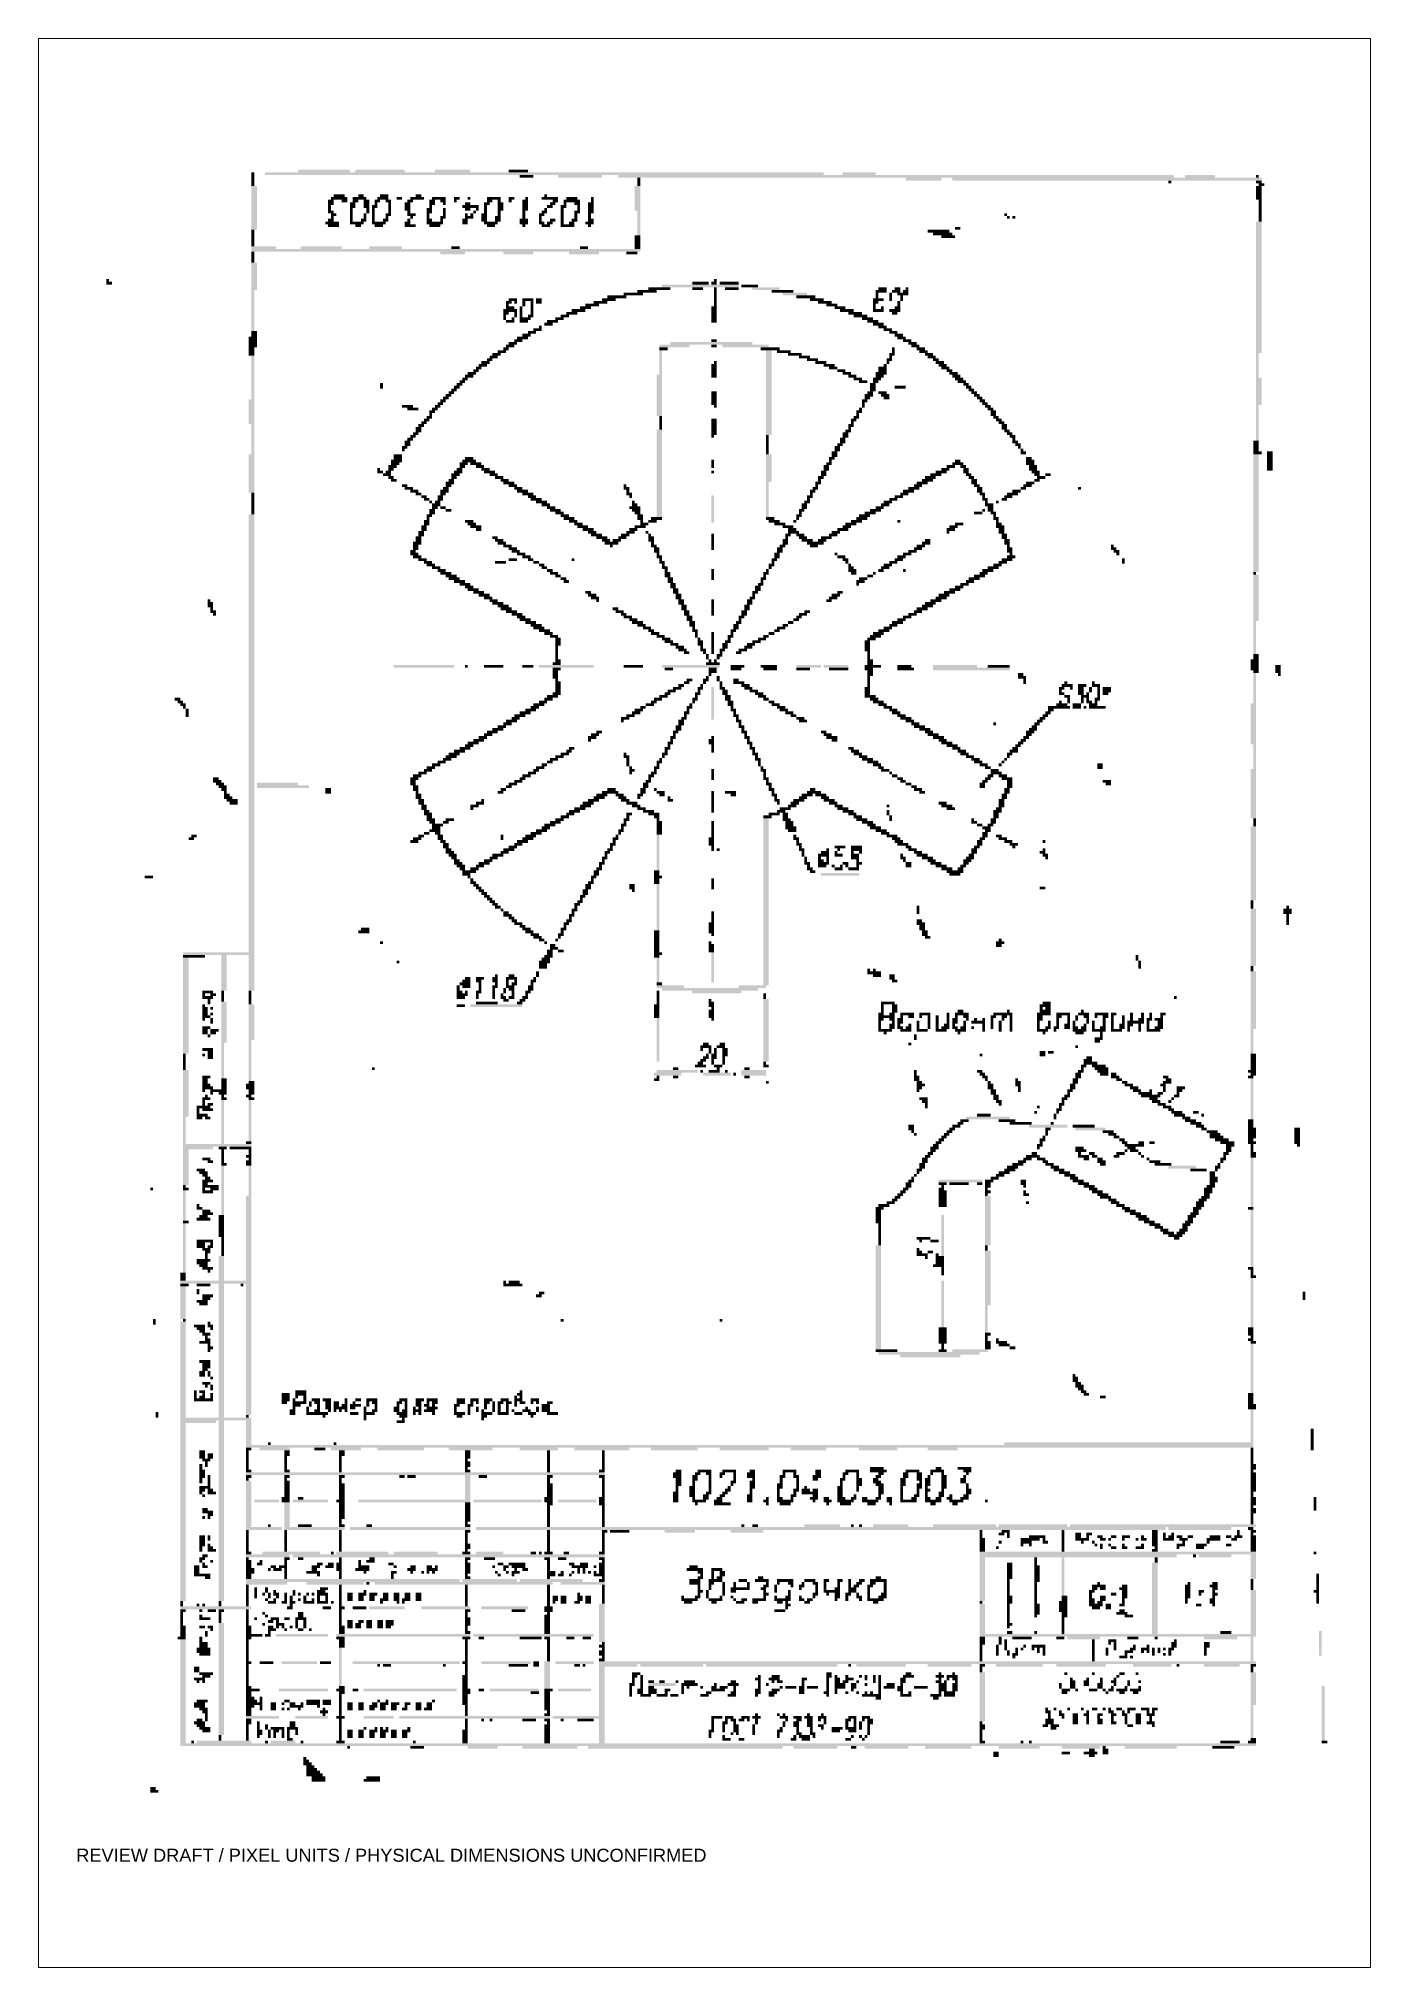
# Paper-space layout 'A4_PREVIEW' of a CAD drawing. Extents: x 0 to 194, y 0 to 281.
# The model-space entities are those that its viewports show. They can reach past a viewport. Long polylines and large blocks are cut down to what shows.
import ezdxf

# ---------------------------------------------------------------- set-up
doc = ezdxf.new("R2010")
doc.units = 0
doc.layers.add('DEMO_VIEWPORTS', color=8, linetype='Continuous', plot=False)
doc.layers.add('REVIEW_NOTES', color=7, linetype='Continuous')
doc.layers.add('SCAN_INK_DRAFT', color=7, linetype='Continuous')
doc.styles.add('DEMO_ARIAL', font='arial.ttf')

psp = doc.layouts.new('A4_PREVIEW')

msp = doc.modelspace()

# ---------------------------------------------------------------- texts
at = {"layer": 'REVIEW_NOTES', "style": 'DEMO_ARIAL'}
msp.add_text('REVIEW DRAFT / PIXEL UNITS / PHYSICAL DIMENSIONS UNCONFIRMED', height=4.7538, dxfattribs=at).set_placement((-0.5, -14.76))

# ---------------------------------------------------------------- linework, layer by layer
at = {"layer": 'SCAN_INK_DRAFT'}
for points in [[(63.5, 597.5), (64.5, 597.5), (63.5, 602.5), (64.5, 602.5)], [(68.5, 601.5), (272.5, 601.5), (68.5, 602.5), (272.5, 602.5)], [(80.5, 602.5), (99.5, 602.5), (80.5, 603.5), (99.5, 603.5)], [(101.5, 602.5), (119.5, 602.5), (101.5, 603.5), (119.5, 603.5)], [(130.5, 602.5), (143.5, 602.5), (130.5, 603.5), (143.5, 603.5)], [(157.5, 602.5), (164.5, 602.5), (157.5, 603.5), (164.5, 603.5)], [(161.5, 600.5), (166.5, 600.5), (161.5, 601.5), (166.5, 601.5)], [(175.5, 600.5), (191.5, 600.5), (175.5, 601.5), (191.5, 601.5)], [(197.5, 600.5), (400.5, 600.5), (197.5, 601.5), (400.5, 601.5)], [(204.5, 597.5), (205.5, 597.5), (204.5, 600.5), (205.5, 600.5)], [(279.5, 601.5), (291.5, 601.5), (279.5, 602.5), (291.5, 602.5)], [(302.5, 599.5), (315.5, 599.5), (302.5, 600.5), (315.5, 600.5)], [(319.5, 599.5), (432.5, 599.5), (319.5, 600.5), (432.5, 600.5)], [(398.5, 598.5), (399.5, 598.5), (398.5, 599.5), (399.5, 599.5)], [(404.5, 600.5), (415.5, 600.5), (404.5, 601.5), (415.5, 601.5)], [(430.5, 600.5), (431.5, 600.5), (430.5, 601.5), (431.5, 601.5)], [(430.5, 598.5), (432.5, 598.5), (430.5, 599.5), (432.5, 599.5)], [(63.5, 581.5), (65.5, 581.5), (63.5, 597.5), (65.5, 597.5)], [(91.5, 590.5), (93.5, 590.5), (91.5, 592.5), (93.5, 592.5)], [(92.5, 592.5), (98.5, 592.5), (92.5, 593.5), (98.5, 593.5)], [(93.5, 593.5), (97.5, 593.5), (93.5, 594.5), (97.5, 594.5)], [(96.5, 591.5), (98.5, 591.5), (96.5, 592.5), (98.5, 592.5)], [(100.5, 592.5), (105.5, 592.5), (100.5, 593.5), (105.5, 593.5)], [(100.5, 591.5), (102.5, 591.5), (100.5, 592.5), (102.5, 592.5)], [(102.5, 593.5), (104.5, 593.5), (102.5, 594.5), (104.5, 594.5)], [(104.5, 589.5), (106.5, 589.5), (104.5, 592.5), (106.5, 592.5)], [(108.5, 591.5), (110.5, 591.5), (108.5, 592.5), (110.5, 592.5)], [(109.5, 592.5), (113.5, 592.5), (109.5, 593.5), (113.5, 593.5)], [(110.5, 593.5), (113.5, 593.5), (110.5, 594.5), (113.5, 594.5)], [(112.5, 591.5), (114.5, 591.5), (112.5, 592.5), (114.5, 592.5)], [(116.5, 592.5), (118.5, 592.5), (116.5, 593.5), (118.5, 593.5)], [(120.5, 591.5), (122.5, 591.5), (120.5, 592.5), (122.5, 592.5)], [(121.5, 592.5), (126.5, 592.5), (121.5, 593.5), (126.5, 593.5)], [(123.5, 593.5), (125.5, 593.5), (123.5, 594.5), (125.5, 594.5)], [(128.5, 590.5), (130.5, 590.5), (128.5, 592.5), (130.5, 592.5)], [(129.5, 592.5), (134.5, 592.5), (129.5, 593.5), (134.5, 593.5)], [(132.5, 591.5), (134.5, 591.5), (132.5, 592.5), (134.5, 592.5)], [(137.5, 592.5), (139.5, 592.5), (137.5, 593.5), (139.5, 593.5)], [(137.5, 591.5), (138.5, 591.5), (137.5, 592.5), (138.5, 592.5)], [(142.5, 592.5), (143.5, 592.5), (142.5, 593.5), (143.5, 593.5)], [(149.5, 592.5), (154.5, 592.5), (149.5, 593.5), (154.5, 593.5)], [(149.5, 591.5), (151.5, 591.5), (149.5, 592.5), (151.5, 592.5)], [(153.5, 591.5), (154.5, 591.5), (153.5, 592.5), (154.5, 592.5)], [(157.5, 592.5), (159.5, 592.5), (157.5, 593.5), (159.5, 593.5)], [(157.5, 591.5), (158.5, 591.5), (157.5, 592.5), (158.5, 592.5)], [(162.5, 588.5), (164.5, 588.5), (162.5, 592.5), (164.5, 592.5)], [(163.5, 592.5), (164.5, 592.5), (163.5, 593.5), (164.5, 593.5)], [(169.5, 592.5), (175.5, 592.5), (169.5, 593.5), (175.5, 593.5)], [(170.5, 593.5), (171.5, 593.5), (170.5, 594.5), (171.5, 594.5)], [(173.5, 591.5), (175.5, 591.5), (173.5, 592.5), (175.5, 592.5)], [(177.5, 591.5), (183.5, 591.5), (177.5, 592.5), (183.5, 592.5)], [(178.5, 592.5), (182.5, 592.5), (178.5, 593.5), (182.5, 593.5)], [(187.5, 591.5), (188.5, 591.5), (187.5, 593.5), (188.5, 593.5)], [(203.5, 588.5), (205.5, 588.5), (203.5, 597.5), (205.5, 597.5)], [(430.5, 592.5), (432.5, 592.5), (430.5, 597.5), (432.5, 597.5)], [(431.5, 597.5), (433.5, 597.5), (431.5, 598.5), (433.5, 598.5)], [(431.5, 584.5), (432.5, 584.5), (431.5, 592.5), (432.5, 592.5)], [(91.5, 588.5), (92.5, 588.5), (91.5, 590.5), (92.5, 590.5)], [(91.5, 587.5), (93.5, 587.5), (91.5, 588.5), (93.5, 588.5)], [(91.5, 584.5), (93.5, 584.5), (91.5, 585.5), (93.5, 585.5)], [(92.5, 586.5), (94.5, 586.5), (92.5, 587.5), (94.5, 587.5)], [(92.5, 585.5), (93.5, 585.5), (92.5, 586.5), (93.5, 586.5)], [(99.5, 589.5), (101.5, 589.5), (99.5, 591.5), (101.5, 591.5)], [(99.5, 584.5), (100.5, 584.5), (99.5, 589.5), (100.5, 589.5)], [(103.5, 584.5), (105.5, 584.5), (103.5, 585.5), (105.5, 585.5)], [(104.5, 585.5), (105.5, 585.5), (104.5, 587.5), (105.5, 587.5)], [(105.5, 587.5), (106.5, 587.5), (105.5, 589.5), (106.5, 589.5)], [(107.5, 589.5), (109.5, 589.5), (107.5, 590.5), (109.5, 590.5)], [(107.5, 584.5), (108.5, 584.5), (107.5, 589.5), (108.5, 589.5)], [(108.5, 590.5), (109.5, 590.5), (108.5, 591.5), (109.5, 591.5)], [(111.5, 584.5), (113.5, 584.5), (111.5, 585.5), (113.5, 585.5)], [(112.5, 586.5), (114.5, 586.5), (112.5, 587.5), (114.5, 587.5)], [(112.5, 585.5), (113.5, 585.5), (112.5, 586.5), (113.5, 586.5)], [(113.5, 587.5), (114.5, 587.5), (113.5, 591.5), (114.5, 591.5)], [(119.5, 588.5), (121.5, 588.5), (119.5, 591.5), (121.5, 591.5)], [(120.5, 587.5), (121.5, 587.5), (120.5, 588.5), (121.5, 588.5)], [(120.5, 586.5), (123.5, 586.5), (120.5, 587.5), (123.5, 587.5)], [(120.5, 584.5), (121.5, 584.5), (120.5, 585.5), (121.5, 585.5)], [(121.5, 585.5), (122.5, 585.5), (121.5, 586.5), (122.5, 586.5)], [(127.5, 587.5), (129.5, 587.5), (127.5, 589.5), (129.5, 589.5)], [(127.5, 585.5), (128.5, 585.5), (127.5, 587.5), (128.5, 587.5)], [(127.5, 584.5), (129.5, 584.5), (127.5, 585.5), (129.5, 585.5)], [(128.5, 589.5), (129.5, 589.5), (128.5, 590.5), (129.5, 590.5)], [(132.5, 585.5), (134.5, 585.5), (132.5, 586.5), (134.5, 586.5)], [(132.5, 584.5), (133.5, 584.5), (132.5, 585.5), (133.5, 585.5)], [(133.5, 590.5), (134.5, 590.5), (133.5, 591.5), (134.5, 591.5)], [(133.5, 586.5), (134.5, 586.5), (133.5, 589.5), (134.5, 589.5)], [(140.5, 589.5), (146.5, 589.5), (140.5, 590.5), (146.5, 590.5)], [(140.5, 583.5), (142.5, 583.5), (140.5, 585.5), (142.5, 585.5)], [(141.5, 590.5), (143.5, 590.5), (141.5, 591.5), (143.5, 591.5)], [(141.5, 588.5), (143.5, 588.5), (141.5, 589.5), (143.5, 589.5)], [(141.5, 586.5), (142.5, 586.5), (141.5, 587.5), (142.5, 587.5)], [(141.5, 585.5), (144.5, 585.5), (141.5, 586.5), (144.5, 586.5)], [(143.5, 586.5), (144.5, 586.5), (143.5, 587.5), (144.5, 587.5)], [(144.5, 587.5), (145.5, 587.5), (144.5, 588.5), (145.5, 588.5)], [(145.5, 588.5), (146.5, 588.5), (145.5, 589.5), (146.5, 589.5)], [(147.5, 584.5), (149.5, 584.5), (147.5, 587.5), (149.5, 587.5)], [(148.5, 590.5), (150.5, 590.5), (148.5, 591.5), (150.5, 591.5)], [(148.5, 587.5), (149.5, 587.5), (148.5, 590.5), (149.5, 590.5)], [(152.5, 584.5), (154.5, 584.5), (152.5, 586.5), (154.5, 586.5)], [(153.5, 588.5), (155.5, 588.5), (153.5, 591.5), (155.5, 591.5)], [(153.5, 586.5), (154.5, 586.5), (153.5, 588.5), (154.5, 588.5)], [(161.5, 583.5), (164.5, 583.5), (161.5, 585.5), (164.5, 585.5)], [(162.5, 585.5), (163.5, 585.5), (162.5, 588.5), (163.5, 588.5)], [(168.5, 586.5), (170.5, 586.5), (168.5, 587.5), (170.5, 587.5)], [(168.5, 584.5), (169.5, 584.5), (168.5, 586.5), (169.5, 586.5)], [(169.5, 587.5), (171.5, 587.5), (169.5, 588.5), (171.5, 588.5)], [(170.5, 588.5), (171.5, 588.5), (170.5, 589.5), (171.5, 589.5)], [(171.5, 589.5), (173.5, 589.5), (171.5, 590.5), (173.5, 590.5)], [(172.5, 590.5), (174.5, 590.5), (172.5, 591.5), (174.5, 591.5)], [(172.5, 584.5), (174.5, 584.5), (172.5, 585.5), (174.5, 585.5)], [(176.5, 589.5), (178.5, 589.5), (176.5, 590.5), (178.5, 590.5)], [(176.5, 583.5), (177.5, 583.5), (176.5, 589.5), (177.5, 589.5)], [(177.5, 590.5), (178.5, 590.5), (177.5, 591.5), (178.5, 591.5)], [(180.5, 584.5), (182.5, 584.5), (180.5, 585.5), (182.5, 585.5)], [(181.5, 590.5), (183.5, 590.5), (181.5, 591.5), (183.5, 591.5)], [(181.5, 587.5), (183.5, 587.5), (181.5, 588.5), (183.5, 588.5)], [(181.5, 585.5), (182.5, 585.5), (181.5, 587.5), (182.5, 587.5)], [(182.5, 588.5), (183.5, 588.5), (182.5, 590.5), (183.5, 590.5)], [(186.5, 587.5), (188.5, 587.5), (186.5, 591.5), (188.5, 591.5)], [(186.5, 585.5), (187.5, 585.5), (186.5, 587.5), (187.5, 587.5)], [(186.5, 584.5), (188.5, 584.5), (186.5, 585.5), (188.5, 585.5)], [(204.5, 579.5), (205.5, 579.5), (204.5, 588.5), (205.5, 588.5)], [(338.5, 586.5), (339.5, 586.5), (338.5, 587.5), (339.5, 587.5)], [(339.5, 585.5), (340.5, 585.5), (339.5, 586.5), (340.5, 586.5)], [(341.5, 585.5), (342.5, 585.5), (341.5, 586.5), (342.5, 586.5)], [(63.5, 575.5), (64.5, 575.5), (63.5, 581.5), (64.5, 581.5)], [(90.5, 583.5), (95.5, 583.5), (90.5, 584.5), (95.5, 584.5)], [(91.5, 582.5), (95.5, 582.5), (91.5, 583.5), (95.5, 583.5)], [(99.5, 583.5), (104.5, 583.5), (99.5, 584.5), (104.5, 584.5)], [(101.5, 582.5), (103.5, 582.5), (101.5, 583.5), (103.5, 583.5)], [(107.5, 583.5), (112.5, 583.5), (107.5, 584.5), (112.5, 584.5)], [(108.5, 582.5), (111.5, 582.5), (108.5, 583.5), (111.5, 583.5)], [(119.5, 583.5), (121.5, 583.5), (119.5, 584.5), (121.5, 584.5)], [(119.5, 582.5), (123.5, 582.5), (119.5, 583.5), (123.5, 583.5)], [(127.5, 583.5), (133.5, 583.5), (127.5, 584.5), (133.5, 584.5)], [(128.5, 582.5), (132.5, 582.5), (128.5, 583.5), (132.5, 583.5)], [(148.5, 583.5), (153.5, 583.5), (148.5, 584.5), (153.5, 584.5)], [(149.5, 582.5), (152.5, 582.5), (149.5, 583.5), (152.5, 583.5)], [(162.5, 582.5), (163.5, 582.5), (162.5, 583.5), (163.5, 583.5)], [(168.5, 583.5), (170.5, 583.5), (168.5, 584.5), (170.5, 584.5)], [(169.5, 582.5), (172.5, 582.5), (169.5, 583.5), (172.5, 583.5)], [(171.5, 583.5), (173.5, 583.5), (171.5, 584.5), (173.5, 584.5)], [(176.5, 582.5), (181.5, 582.5), (176.5, 583.5), (181.5, 583.5)], [(179.5, 583.5), (181.5, 583.5), (179.5, 584.5), (181.5, 584.5)], [(185.5, 583.5), (188.5, 583.5), (185.5, 584.5), (188.5, 584.5)], [(186.5, 582.5), (187.5, 582.5), (186.5, 583.5), (187.5, 583.5)], [(203.5, 574.5), (205.5, 574.5), (203.5, 579.5), (205.5, 579.5)], [(310.5, 580.5), (318.5, 580.5), (310.5, 581.5), (318.5, 581.5)], [(312.5, 579.5), (319.5, 579.5), (312.5, 580.5), (319.5, 580.5)], [(315.5, 578.5), (320.5, 578.5), (315.5, 579.5), (320.5, 579.5)], [(320.5, 581.5), (322.5, 581.5), (320.5, 582.5), (322.5, 582.5)], [(430.5, 536.5), (432.5, 536.5), (430.5, 584.5), (432.5, 584.5)], [(63.5, 574.5), (72.5, 574.5), (63.5, 575.5), (72.5, 575.5)], [(63.5, 573.5), (205.5, 573.5), (63.5, 574.5), (205.5, 574.5)], [(63.5, 569.5), (64.5, 569.5), (63.5, 573.5), (64.5, 573.5)], [(81.5, 574.5), (96.5, 574.5), (81.5, 575.5), (96.5, 575.5)], [(106.5, 574.5), (118.5, 574.5), (106.5, 575.5), (118.5, 575.5)], [(132.5, 572.5), (141.5, 572.5), (132.5, 573.5), (141.5, 573.5)], [(136.5, 574.5), (139.5, 574.5), (136.5, 575.5), (139.5, 575.5)], [(155.5, 572.5), (166.5, 572.5), (155.5, 573.5), (166.5, 573.5)], [(179.5, 572.5), (190.5, 572.5), (179.5, 573.5), (190.5, 573.5)], [(183.5, 574.5), (186.5, 574.5), (183.5, 575.5), (186.5, 575.5)], [(200.5, 572.5), (204.5, 572.5), (200.5, 573.5), (204.5, 573.5)], [(63.5, 559.5), (65.5, 559.5), (63.5, 569.5), (65.5, 569.5)], [(10.5, 562.5), (11.5, 562.5), (10.5, 563.5), (11.5, 563.5)], [(10.5, 561.5), (12.5, 561.5), (10.5, 562.5), (12.5, 562.5)], [(63.5, 544.5), (64.5, 544.5), (63.5, 559.5), (64.5, 559.5)], [(193.5, 556.5), (200.5, 556.5), (193.5, 557.5), (200.5, 557.5)], [(199.5, 557.5), (206.5, 557.5), (199.5, 558.5), (206.5, 558.5)], [(204.5, 558.5), (211.5, 558.5), (204.5, 559.5), (211.5, 559.5)], [(208.5, 559.5), (216.5, 559.5), (208.5, 560.5), (216.5, 560.5)], [(213.5, 560.5), (241.5, 560.5), (213.5, 561.5), (241.5, 561.5)], [(224.5, 561.5), (230.5, 561.5), (224.5, 562.5), (230.5, 562.5)], [(224.5, 559.5), (228.5, 559.5), (224.5, 560.5), (228.5, 560.5)], [(231.5, 561.5), (233.5, 561.5), (231.5, 562.5), (233.5, 562.5)], [(232.5, 562.5), (233.5, 562.5), (232.5, 563.5), (233.5, 563.5)], [(232.5, 553.5), (233.5, 553.5), (232.5, 560.5), (233.5, 560.5)], [(234.5, 561.5), (241.5, 561.5), (234.5, 562.5), (241.5, 562.5)], [(236.5, 559.5), (241.5, 559.5), (236.5, 560.5), (241.5, 560.5)], [(242.5, 560.5), (248.5, 560.5), (242.5, 561.5), (248.5, 561.5)], [(246.5, 559.5), (256.5, 559.5), (246.5, 560.5), (256.5, 560.5)], [(253.5, 558.5), (261.5, 558.5), (253.5, 559.5), (261.5, 559.5)], [(257.5, 557.5), (266.5, 557.5), (257.5, 558.5), (266.5, 558.5)], [(262.5, 556.5), (269.5, 556.5), (262.5, 557.5), (269.5, 557.5)], [(291.5, 558.5), (295.5, 558.5), (291.5, 559.5), (295.5, 559.5)], [(291.5, 556.5), (292.5, 556.5), (291.5, 558.5), (292.5, 558.5)], [(292.5, 559.5), (295.5, 559.5), (292.5, 560.5), (295.5, 560.5)], [(296.5, 555.5), (297.5, 555.5), (296.5, 558.5), (297.5, 558.5)], [(297.5, 558.5), (300.5, 558.5), (297.5, 559.5), (300.5, 559.5)], [(298.5, 559.5), (300.5, 559.5), (298.5, 560.5), (300.5, 560.5)], [(299.5, 557.5), (303.5, 557.5), (299.5, 558.5), (303.5, 558.5)], [(300.5, 555.5), (301.5, 555.5), (300.5, 557.5), (301.5, 557.5)], [(301.5, 558.5), (303.5, 558.5), (301.5, 559.5), (303.5, 559.5)], [(302.5, 559.5), (303.5, 559.5), (302.5, 560.5), (303.5, 560.5)], [(155.5, 551.5), (160.5, 551.5), (155.5, 552.5), (160.5, 552.5)], [(155.5, 550.5), (157.5, 550.5), (155.5, 551.5), (157.5, 551.5)], [(155.5, 548.5), (156.5, 548.5), (155.5, 550.5), (156.5, 550.5)], [(156.5, 554.5), (158.5, 554.5), (156.5, 555.5), (158.5, 555.5)], [(156.5, 553.5), (157.5, 553.5), (156.5, 554.5), (157.5, 554.5)], [(156.5, 552.5), (159.5, 552.5), (156.5, 553.5), (159.5, 553.5)], [(157.5, 555.5), (160.5, 555.5), (157.5, 556.5), (160.5, 556.5)], [(159.5, 554.5), (160.5, 554.5), (159.5, 555.5), (160.5, 555.5)], [(159.5, 549.5), (160.5, 549.5), (159.5, 551.5), (160.5, 551.5)], [(161.5, 549.5), (162.5, 549.5), (161.5, 553.5), (162.5, 553.5)], [(162.5, 555.5), (166.5, 555.5), (162.5, 556.5), (166.5, 556.5)], [(162.5, 553.5), (163.5, 553.5), (162.5, 555.5), (163.5, 555.5)], [(164.5, 549.5), (166.5, 549.5), (164.5, 550.5), (166.5, 550.5)], [(165.5, 550.5), (166.5, 550.5), (165.5, 555.5), (166.5, 555.5)], [(167.5, 554.5), (169.5, 554.5), (167.5, 556.5), (169.5, 556.5)], [(176.5, 549.5), (179.5, 549.5), (176.5, 550.5), (179.5, 550.5)], [(178.5, 550.5), (182.5, 550.5), (178.5, 551.5), (182.5, 551.5)], [(180.5, 551.5), (185.5, 551.5), (180.5, 552.5), (185.5, 552.5)], [(183.5, 552.5), (187.5, 552.5), (183.5, 553.5), (187.5, 553.5)], [(185.5, 553.5), (190.5, 553.5), (185.5, 554.5), (190.5, 554.5)], [(188.5, 554.5), (193.5, 554.5), (188.5, 555.5), (193.5, 555.5)], [(191.5, 555.5), (196.5, 555.5), (191.5, 556.5), (196.5, 556.5)], [(231.5, 547.5), (233.5, 547.5), (231.5, 553.5), (233.5, 553.5)], [(267.5, 555.5), (272.5, 555.5), (267.5, 556.5), (272.5, 556.5)], [(270.5, 554.5), (275.5, 554.5), (270.5, 555.5), (275.5, 555.5)], [(273.5, 553.5), (277.5, 553.5), (273.5, 554.5), (277.5, 554.5)], [(276.5, 552.5), (280.5, 552.5), (276.5, 553.5), (280.5, 553.5)], [(278.5, 551.5), (283.5, 551.5), (278.5, 552.5), (283.5, 552.5)], [(281.5, 550.5), (286.5, 550.5), (281.5, 551.5), (286.5, 551.5)], [(283.5, 549.5), (288.5, 549.5), (283.5, 550.5), (288.5, 550.5)], [(290.5, 555.5), (294.5, 555.5), (290.5, 556.5), (294.5, 556.5)], [(290.5, 554.5), (292.5, 554.5), (290.5, 555.5), (292.5, 555.5)], [(290.5, 552.5), (291.5, 552.5), (290.5, 554.5), (291.5, 554.5)], [(290.5, 551.5), (294.5, 551.5), (290.5, 552.5), (294.5, 552.5)], [(293.5, 552.5), (294.5, 552.5), (293.5, 553.5), (294.5, 553.5)], [(296.5, 551.5), (300.5, 551.5), (296.5, 552.5), (300.5, 552.5)], [(297.5, 550.5), (299.5, 550.5), (297.5, 551.5), (299.5, 551.5)], [(298.5, 552.5), (300.5, 552.5), (298.5, 553.5), (300.5, 553.5)], [(299.5, 553.5), (300.5, 553.5), (299.5, 555.5), (300.5, 555.5)], [(63.5, 542.5), (65.5, 542.5), (63.5, 544.5), (65.5, 544.5)], [(156.5, 547.5), (159.5, 547.5), (156.5, 548.5), (159.5, 548.5)], [(158.5, 548.5), (159.5, 548.5), (158.5, 549.5), (159.5, 549.5)], [(161.5, 548.5), (165.5, 548.5), (161.5, 549.5), (165.5, 549.5)], [(161.5, 547.5), (164.5, 547.5), (161.5, 548.5), (164.5, 548.5)], [(162.5, 542.5), (165.5, 542.5), (162.5, 543.5), (165.5, 543.5)], [(164.5, 543.5), (167.5, 543.5), (164.5, 544.5), (167.5, 544.5)], [(166.5, 544.5), (169.5, 544.5), (166.5, 545.5), (169.5, 545.5)], [(168.5, 545.5), (169.5, 545.5), (168.5, 546.5), (169.5, 546.5)], [(170.5, 546.5), (173.5, 546.5), (170.5, 547.5), (173.5, 547.5)], [(171.5, 547.5), (175.5, 547.5), (171.5, 548.5), (175.5, 548.5)], [(174.5, 548.5), (177.5, 548.5), (174.5, 549.5), (177.5, 549.5)], [(286.5, 548.5), (290.5, 548.5), (286.5, 549.5), (290.5, 549.5)], [(288.5, 547.5), (292.5, 547.5), (288.5, 548.5), (292.5, 548.5)], [(290.5, 546.5), (294.5, 546.5), (290.5, 547.5), (294.5, 547.5)], [(292.5, 545.5), (295.5, 545.5), (292.5, 546.5), (295.5, 546.5)], [(294.5, 544.5), (297.5, 544.5), (294.5, 545.5), (297.5, 545.5)], [(296.5, 543.5), (299.5, 543.5), (296.5, 544.5), (299.5, 544.5)], [(298.5, 542.5), (301.5, 542.5), (298.5, 543.5), (301.5, 543.5)], [(62.5, 538.5), (65.5, 538.5), (62.5, 542.5), (65.5, 542.5)], [(62.5, 535.5), (64.5, 535.5), (62.5, 538.5), (64.5, 538.5)], [(151.5, 535.5), (154.5, 535.5), (151.5, 536.5), (154.5, 536.5)], [(153.5, 536.5), (156.5, 536.5), (153.5, 537.5), (156.5, 537.5)], [(155.5, 537.5), (157.5, 537.5), (155.5, 538.5), (157.5, 538.5)], [(156.5, 538.5), (159.5, 538.5), (156.5, 539.5), (159.5, 539.5)], [(157.5, 539.5), (160.5, 539.5), (157.5, 540.5), (160.5, 540.5)], [(159.5, 540.5), (162.5, 540.5), (159.5, 541.5), (162.5, 541.5)], [(160.5, 541.5), (164.5, 541.5), (160.5, 542.5), (164.5, 542.5)], [(212.5, 538.5), (223.5, 538.5), (212.5, 539.5), (223.5, 539.5)], [(212.5, 537.5), (215.5, 537.5), (212.5, 538.5), (215.5, 538.5)], [(212.5, 528.5), (213.5, 528.5), (212.5, 537.5), (213.5, 537.5)], [(216.5, 539.5), (246.5, 539.5), (216.5, 540.5), (246.5, 540.5)], [(231.5, 540.5), (233.5, 540.5), (231.5, 541.5), (233.5, 541.5)], [(231.5, 538.5), (233.5, 538.5), (231.5, 539.5), (233.5, 539.5)], [(235.5, 538.5), (252.5, 538.5), (235.5, 539.5), (252.5, 539.5)], [(249.5, 537.5), (256.5, 537.5), (249.5, 538.5), (256.5, 538.5)], [(251.5, 506.5), (253.5, 506.5), (251.5, 537.5), (253.5, 537.5)], [(255.5, 536.5), (260.5, 536.5), (255.5, 537.5), (260.5, 537.5)], [(259.5, 535.5), (264.5, 535.5), (259.5, 536.5), (264.5, 536.5)], [(296.5, 535.5), (298.5, 535.5), (296.5, 536.5), (298.5, 536.5)], [(297.5, 536.5), (298.5, 536.5), (297.5, 538.5), (298.5, 538.5)], [(299.5, 541.5), (302.5, 541.5), (299.5, 542.5), (302.5, 542.5)], [(301.5, 540.5), (304.5, 540.5), (301.5, 541.5), (304.5, 541.5)], [(303.5, 539.5), (306.5, 539.5), (303.5, 540.5), (306.5, 540.5)], [(304.5, 538.5), (307.5, 538.5), (304.5, 539.5), (307.5, 539.5)], [(306.5, 537.5), (309.5, 537.5), (306.5, 538.5), (309.5, 538.5)], [(307.5, 536.5), (310.5, 536.5), (307.5, 537.5), (310.5, 537.5)], [(309.5, 535.5), (312.5, 535.5), (309.5, 536.5), (312.5, 536.5)], [(430.5, 527.5), (431.5, 527.5), (430.5, 536.5), (431.5, 536.5)], [(63.5, 519.5), (64.5, 519.5), (63.5, 535.5), (64.5, 535.5)], [(142.5, 528.5), (145.5, 528.5), (142.5, 529.5), (145.5, 529.5)], [(144.5, 529.5), (146.5, 529.5), (144.5, 530.5), (146.5, 530.5)], [(145.5, 530.5), (147.5, 530.5), (145.5, 531.5), (147.5, 531.5)], [(146.5, 531.5), (149.5, 531.5), (146.5, 532.5), (149.5, 532.5)], [(147.5, 532.5), (150.5, 532.5), (147.5, 533.5), (150.5, 533.5)], [(149.5, 533.5), (151.5, 533.5), (149.5, 534.5), (151.5, 534.5)], [(150.5, 534.5), (153.5, 534.5), (150.5, 535.5), (153.5, 535.5)], [(231.5, 527.5), (233.5, 527.5), (231.5, 532.5), (233.5, 532.5)], [(232.5, 532.5), (233.5, 532.5), (232.5, 533.5), (233.5, 533.5)], [(263.5, 534.5), (267.5, 534.5), (263.5, 535.5), (267.5, 535.5)], [(266.5, 533.5), (270.5, 533.5), (266.5, 534.5), (270.5, 534.5)], [(269.5, 532.5), (273.5, 532.5), (269.5, 533.5), (273.5, 533.5)], [(272.5, 531.5), (276.5, 531.5), (272.5, 532.5), (276.5, 532.5)], [(274.5, 530.5), (277.5, 530.5), (274.5, 531.5), (277.5, 531.5)], [(277.5, 529.5), (280.5, 529.5), (277.5, 530.5), (280.5, 530.5)], [(279.5, 528.5), (282.5, 528.5), (279.5, 529.5), (282.5, 529.5)], [(291.5, 528.5), (295.5, 528.5), (291.5, 529.5), (295.5, 529.5)], [(292.5, 529.5), (295.5, 529.5), (292.5, 531.5), (295.5, 531.5)], [(294.5, 531.5), (295.5, 531.5), (294.5, 532.5), (295.5, 532.5)], [(295.5, 533.5), (297.5, 533.5), (295.5, 534.5), (297.5, 534.5)], [(295.5, 532.5), (296.5, 532.5), (295.5, 533.5), (296.5, 533.5)], [(296.5, 534.5), (297.5, 534.5), (296.5, 535.5), (297.5, 535.5)], [(310.5, 534.5), (313.5, 534.5), (310.5, 535.5), (313.5, 535.5)], [(312.5, 533.5), (314.5, 533.5), (312.5, 534.5), (314.5, 534.5)], [(313.5, 532.5), (316.5, 532.5), (313.5, 533.5), (316.5, 533.5)], [(314.5, 531.5), (317.5, 531.5), (314.5, 532.5), (317.5, 532.5)], [(315.5, 530.5), (318.5, 530.5), (315.5, 531.5), (318.5, 531.5)], [(317.5, 529.5), (319.5, 529.5), (317.5, 530.5), (319.5, 530.5)], [(318.5, 528.5), (321.5, 528.5), (318.5, 529.5), (321.5, 529.5)], [(110.5, 523.5), (111.5, 523.5), (110.5, 525.5), (111.5, 525.5)], [(135.5, 521.5), (137.5, 521.5), (135.5, 522.5), (137.5, 522.5)], [(136.5, 522.5), (138.5, 522.5), (136.5, 523.5), (138.5, 523.5)], [(137.5, 523.5), (139.5, 523.5), (137.5, 524.5), (139.5, 524.5)], [(138.5, 524.5), (140.5, 524.5), (138.5, 525.5), (140.5, 525.5)], [(139.5, 525.5), (141.5, 525.5), (139.5, 526.5), (141.5, 526.5)], [(140.5, 526.5), (142.5, 526.5), (140.5, 527.5), (142.5, 527.5)], [(141.5, 527.5), (144.5, 527.5), (141.5, 528.5), (144.5, 528.5)], [(211.5, 513.5), (213.5, 513.5), (211.5, 528.5), (213.5, 528.5)], [(231.5, 517.5), (233.5, 517.5), (231.5, 522.5), (233.5, 522.5)], [(281.5, 527.5), (284.5, 527.5), (281.5, 528.5), (284.5, 528.5)], [(283.5, 526.5), (286.5, 526.5), (283.5, 527.5), (286.5, 527.5)], [(285.5, 525.5), (288.5, 525.5), (285.5, 526.5), (288.5, 526.5)], [(288.5, 521.5), (290.5, 521.5), (288.5, 522.5), (290.5, 522.5)], [(289.5, 522.5), (291.5, 522.5), (289.5, 525.5), (291.5, 525.5)], [(290.5, 526.5), (293.5, 526.5), (290.5, 527.5), (293.5, 527.5)], [(290.5, 525.5), (292.5, 525.5), (290.5, 526.5), (292.5, 526.5)], [(291.5, 527.5), (294.5, 527.5), (291.5, 528.5), (294.5, 528.5)], [(292.5, 521.5), (295.5, 521.5), (292.5, 522.5), (295.5, 522.5)], [(298.5, 523.5), (302.5, 523.5), (298.5, 524.5), (302.5, 524.5)], [(319.5, 527.5), (322.5, 527.5), (319.5, 528.5), (322.5, 528.5)], [(320.5, 526.5), (323.5, 526.5), (320.5, 527.5), (323.5, 527.5)], [(321.5, 525.5), (324.5, 525.5), (321.5, 526.5), (324.5, 526.5)], [(323.5, 524.5), (325.5, 524.5), (323.5, 525.5), (325.5, 525.5)], [(324.5, 523.5), (326.5, 523.5), (324.5, 524.5), (326.5, 524.5)], [(325.5, 522.5), (327.5, 522.5), (325.5, 523.5), (327.5, 523.5)], [(326.5, 521.5), (328.5, 521.5), (326.5, 522.5), (328.5, 522.5)], [(430.5, 517.5), (432.5, 517.5), (430.5, 527.5), (432.5, 527.5)], [(62.5, 510.5), (64.5, 510.5), (62.5, 519.5), (64.5, 519.5)], [(118.5, 516.5), (122.5, 516.5), (118.5, 517.5), (122.5, 517.5)], [(120.5, 515.5), (124.5, 515.5), (120.5, 516.5), (124.5, 516.5)], [(128.5, 514.5), (130.5, 514.5), (128.5, 515.5), (130.5, 515.5)], [(128.5, 513.5), (129.5, 513.5), (128.5, 514.5), (129.5, 514.5)], [(129.5, 515.5), (131.5, 515.5), (129.5, 516.5), (131.5, 516.5)], [(130.5, 516.5), (132.5, 516.5), (130.5, 517.5), (132.5, 517.5)], [(131.5, 517.5), (133.5, 517.5), (131.5, 518.5), (133.5, 518.5)], [(132.5, 518.5), (134.5, 518.5), (132.5, 519.5), (134.5, 519.5)], [(133.5, 519.5), (135.5, 519.5), (133.5, 520.5), (135.5, 520.5)], [(134.5, 520.5), (136.5, 520.5), (134.5, 521.5), (136.5, 521.5)], [(232.5, 516.5), (233.5, 516.5), (232.5, 517.5), (233.5, 517.5)], [(284.5, 514.5), (286.5, 514.5), (284.5, 515.5), (286.5, 515.5)], [(284.5, 513.5), (285.5, 513.5), (284.5, 514.5), (285.5, 514.5)], [(285.5, 515.5), (286.5, 515.5), (285.5, 516.5), (286.5, 516.5)], [(286.5, 518.5), (288.5, 518.5), (286.5, 519.5), (288.5, 519.5)], [(286.5, 516.5), (287.5, 516.5), (286.5, 518.5), (287.5, 518.5)], [(287.5, 520.5), (290.5, 520.5), (287.5, 521.5), (290.5, 521.5)], [(287.5, 519.5), (289.5, 519.5), (287.5, 520.5), (289.5, 520.5)], [(293.5, 520.5), (296.5, 520.5), (293.5, 521.5), (296.5, 521.5)], [(294.5, 519.5), (296.5, 519.5), (294.5, 520.5), (296.5, 520.5)], [(327.5, 520.5), (329.5, 520.5), (327.5, 521.5), (329.5, 521.5)], [(328.5, 519.5), (330.5, 519.5), (328.5, 520.5), (330.5, 520.5)], [(329.5, 518.5), (331.5, 518.5), (329.5, 519.5), (331.5, 519.5)], [(330.5, 517.5), (332.5, 517.5), (330.5, 518.5), (332.5, 518.5)], [(331.5, 516.5), (333.5, 516.5), (331.5, 517.5), (333.5, 517.5)], [(332.5, 515.5), (334.5, 515.5), (332.5, 516.5), (334.5, 516.5)], [(333.5, 513.5), (335.5, 513.5), (333.5, 515.5), (335.5, 515.5)], [(430.5, 504.5), (431.5, 504.5), (430.5, 517.5), (431.5, 517.5)], [(63.5, 499.5), (64.5, 499.5), (63.5, 510.5), (64.5, 510.5)], [(122.5, 506.5), (124.5, 506.5), (122.5, 507.5), (124.5, 507.5)], [(123.5, 507.5), (125.5, 507.5), (123.5, 509.5), (125.5, 509.5)], [(124.5, 509.5), (126.5, 509.5), (124.5, 510.5), (126.5, 510.5)], [(125.5, 510.5), (127.5, 510.5), (125.5, 511.5), (127.5, 511.5)], [(126.5, 511.5), (128.5, 511.5), (126.5, 512.5), (128.5, 512.5)], [(127.5, 512.5), (129.5, 512.5), (127.5, 513.5), (129.5, 513.5)], [(211.5, 476.5), (213.5, 476.5), (211.5, 508.5), (213.5, 508.5)], [(212.5, 508.5), (213.5, 508.5), (212.5, 513.5), (213.5, 513.5)], [(231.5, 506.5), (233.5, 506.5), (231.5, 512.5), (233.5, 512.5)], [(279.5, 505.5), (281.5, 505.5), (279.5, 507.5), (281.5, 507.5)], [(280.5, 507.5), (282.5, 507.5), (280.5, 508.5), (282.5, 508.5)], [(281.5, 509.5), (283.5, 509.5), (281.5, 510.5), (283.5, 510.5)], [(281.5, 508.5), (282.5, 508.5), (281.5, 509.5), (282.5, 509.5)], [(282.5, 511.5), (284.5, 511.5), (282.5, 512.5), (284.5, 512.5)], [(282.5, 510.5), (283.5, 510.5), (282.5, 511.5), (283.5, 511.5)], [(283.5, 512.5), (285.5, 512.5), (283.5, 513.5), (285.5, 513.5)], [(334.5, 512.5), (336.5, 512.5), (334.5, 513.5), (336.5, 513.5)], [(335.5, 511.5), (337.5, 511.5), (335.5, 512.5), (337.5, 512.5)], [(336.5, 510.5), (338.5, 510.5), (336.5, 511.5), (338.5, 511.5)], [(337.5, 508.5), (339.5, 508.5), (337.5, 510.5), (339.5, 510.5)], [(338.5, 507.5), (340.5, 507.5), (338.5, 508.5), (340.5, 508.5)], [(339.5, 506.5), (341.5, 506.5), (339.5, 507.5), (341.5, 507.5)], [(118.5, 501.5), (120.5, 501.5), (118.5, 502.5), (120.5, 502.5)], [(118.5, 500.5), (119.5, 500.5), (118.5, 501.5), (119.5, 501.5)], [(119.5, 502.5), (121.5, 502.5), (119.5, 504.5), (121.5, 504.5)], [(120.5, 504.5), (122.5, 504.5), (120.5, 505.5), (122.5, 505.5)], [(121.5, 505.5), (123.5, 505.5), (121.5, 506.5), (123.5, 506.5)], [(231.5, 505.5), (232.5, 505.5), (231.5, 506.5), (232.5, 506.5)], [(251.5, 499.5), (252.5, 499.5), (251.5, 506.5), (252.5, 506.5)], [(275.5, 498.5), (277.5, 498.5), (275.5, 500.5), (277.5, 500.5)], [(276.5, 500.5), (278.5, 500.5), (276.5, 502.5), (278.5, 502.5)], [(277.5, 502.5), (279.5, 502.5), (277.5, 503.5), (279.5, 503.5)], [(278.5, 503.5), (280.5, 503.5), (278.5, 505.5), (280.5, 505.5)], [(340.5, 505.5), (342.5, 505.5), (340.5, 506.5), (342.5, 506.5)], [(341.5, 504.5), (342.5, 504.5), (341.5, 505.5), (342.5, 505.5)], [(341.5, 503.5), (343.5, 503.5), (341.5, 504.5), (343.5, 504.5)], [(342.5, 502.5), (344.5, 502.5), (342.5, 503.5), (344.5, 503.5)], [(343.5, 501.5), (344.5, 501.5), (343.5, 502.5), (344.5, 502.5)], [(344.5, 500.5), (345.5, 500.5), (344.5, 501.5), (345.5, 501.5)], [(344.5, 499.5), (346.5, 499.5), (344.5, 500.5), (346.5, 500.5)], [(429.5, 500.5), (431.5, 500.5), (429.5, 504.5), (431.5, 504.5)], [(429.5, 499.5), (432.5, 499.5), (429.5, 500.5), (432.5, 500.5)], [(434.5, 493.5), (436.5, 493.5), (434.5, 500.5), (436.5, 500.5)], [(62.5, 485.5), (64.5, 485.5), (62.5, 499.5), (64.5, 499.5)], [(109.5, 493.5), (110.5, 493.5), (109.5, 494.5), (110.5, 494.5)], [(109.5, 492.5), (111.5, 492.5), (109.5, 493.5), (111.5, 493.5)], [(112.5, 492.5), (114.5, 492.5), (112.5, 493.5), (114.5, 493.5)], [(113.5, 494.5), (116.5, 494.5), (113.5, 495.5), (116.5, 495.5)], [(113.5, 493.5), (115.5, 493.5), (113.5, 494.5), (115.5, 494.5)], [(114.5, 496.5), (118.5, 496.5), (114.5, 497.5), (118.5, 497.5)], [(114.5, 495.5), (117.5, 495.5), (114.5, 496.5), (117.5, 496.5)], [(115.5, 497.5), (118.5, 497.5), (115.5, 499.5), (118.5, 499.5)], [(137.5, 492.5), (140.5, 492.5), (137.5, 493.5), (140.5, 493.5)], [(138.5, 493.5), (140.5, 493.5), (138.5, 494.5), (140.5, 494.5)], [(139.5, 495.5), (142.5, 495.5), (139.5, 496.5), (142.5, 496.5)], [(139.5, 494.5), (141.5, 494.5), (139.5, 495.5), (141.5, 495.5)], [(140.5, 496.5), (145.5, 496.5), (140.5, 497.5), (145.5, 497.5)], [(141.5, 497.5), (144.5, 497.5), (141.5, 498.5), (144.5, 498.5)], [(143.5, 495.5), (147.5, 495.5), (143.5, 496.5), (147.5, 496.5)], [(145.5, 494.5), (148.5, 494.5), (145.5, 495.5), (148.5, 495.5)], [(147.5, 493.5), (150.5, 493.5), (147.5, 494.5), (150.5, 494.5)], [(148.5, 492.5), (152.5, 492.5), (148.5, 493.5), (152.5, 493.5)], [(231.5, 494.5), (232.5, 494.5), (231.5, 497.5), (232.5, 497.5)], [(231.5, 492.5), (232.5, 492.5), (231.5, 493.5), (232.5, 493.5)], [(251.5, 489.5), (253.5, 489.5), (251.5, 499.5), (253.5, 499.5)], [(271.5, 491.5), (273.5, 491.5), (271.5, 493.5), (273.5, 493.5)], [(272.5, 493.5), (274.5, 493.5), (272.5, 495.5), (274.5, 495.5)], [(273.5, 495.5), (275.5, 495.5), (273.5, 496.5), (275.5, 496.5)], [(274.5, 497.5), (276.5, 497.5), (274.5, 498.5), (276.5, 498.5)], [(274.5, 496.5), (275.5, 496.5), (274.5, 497.5), (275.5, 497.5)], [(313.5, 492.5), (317.5, 492.5), (313.5, 493.5), (317.5, 493.5)], [(315.5, 493.5), (318.5, 493.5), (315.5, 494.5), (318.5, 494.5)], [(317.5, 494.5), (320.5, 494.5), (317.5, 495.5), (320.5, 495.5)], [(319.5, 495.5), (323.5, 495.5), (319.5, 496.5), (323.5, 496.5)], [(320.5, 496.5), (322.5, 496.5), (320.5, 497.5), (322.5, 497.5)], [(322.5, 494.5), (324.5, 494.5), (322.5, 495.5), (324.5, 495.5)], [(323.5, 492.5), (325.5, 492.5), (323.5, 494.5), (325.5, 494.5)], [(346.5, 497.5), (348.5, 497.5), (346.5, 498.5), (348.5, 498.5)], [(346.5, 495.5), (349.5, 495.5), (346.5, 497.5), (349.5, 497.5)], [(347.5, 493.5), (350.5, 493.5), (347.5, 495.5), (350.5, 495.5)], [(348.5, 492.5), (351.5, 492.5), (348.5, 493.5), (351.5, 493.5)], [(429.5, 456.5), (431.5, 456.5), (429.5, 499.5), (431.5, 499.5)], [(111.5, 491.5), (114.5, 491.5), (111.5, 492.5), (114.5, 492.5)], [(113.5, 490.5), (115.5, 490.5), (113.5, 491.5), (115.5, 491.5)], [(114.5, 489.5), (116.5, 489.5), (114.5, 490.5), (116.5, 490.5)], [(118.5, 487.5), (120.5, 487.5), (118.5, 488.5), (120.5, 488.5)], [(119.5, 486.5), (122.5, 486.5), (119.5, 487.5), (122.5, 487.5)], [(121.5, 485.5), (124.5, 485.5), (121.5, 486.5), (124.5, 486.5)], [(132.5, 485.5), (135.5, 485.5), (132.5, 486.5), (135.5, 486.5)], [(133.5, 486.5), (135.5, 486.5), (133.5, 487.5), (135.5, 487.5)], [(134.5, 488.5), (137.5, 488.5), (134.5, 489.5), (137.5, 489.5)], [(134.5, 487.5), (136.5, 487.5), (134.5, 488.5), (136.5, 488.5)], [(135.5, 489.5), (137.5, 489.5), (135.5, 490.5), (137.5, 490.5)], [(136.5, 491.5), (139.5, 491.5), (136.5, 492.5), (139.5, 492.5)], [(136.5, 490.5), (138.5, 490.5), (136.5, 491.5), (138.5, 491.5)], [(150.5, 491.5), (153.5, 491.5), (150.5, 492.5), (153.5, 492.5)], [(152.5, 490.5), (155.5, 490.5), (152.5, 491.5), (155.5, 491.5)], [(154.5, 489.5), (157.5, 489.5), (154.5, 490.5), (157.5, 490.5)], [(155.5, 488.5), (159.5, 488.5), (155.5, 489.5), (159.5, 489.5)], [(157.5, 487.5), (160.5, 487.5), (157.5, 488.5), (160.5, 488.5)], [(159.5, 486.5), (162.5, 486.5), (159.5, 487.5), (162.5, 487.5)], [(160.5, 485.5), (164.5, 485.5), (160.5, 486.5), (164.5, 486.5)], [(199.5, 487.5), (200.5, 487.5), (199.5, 488.5), (200.5, 488.5)], [(199.5, 486.5), (201.5, 486.5), (199.5, 487.5), (201.5, 487.5)], [(200.5, 485.5), (201.5, 485.5), (200.5, 486.5), (201.5, 486.5)], [(251.5, 476.5), (252.5, 476.5), (251.5, 489.5), (252.5, 489.5)], [(267.5, 485.5), (269.5, 485.5), (267.5, 486.5), (269.5, 486.5)], [(268.5, 486.5), (270.5, 486.5), (268.5, 487.5), (270.5, 487.5)], [(269.5, 488.5), (271.5, 488.5), (269.5, 489.5), (271.5, 489.5)], [(269.5, 487.5), (270.5, 487.5), (269.5, 488.5), (270.5, 488.5)], [(270.5, 490.5), (272.5, 490.5), (270.5, 491.5), (272.5, 491.5)], [(270.5, 489.5), (271.5, 489.5), (270.5, 490.5), (271.5, 490.5)], [(301.5, 485.5), (305.5, 485.5), (301.5, 486.5), (305.5, 486.5)], [(303.5, 486.5), (307.5, 486.5), (303.5, 487.5), (307.5, 487.5)], [(305.5, 487.5), (308.5, 487.5), (305.5, 488.5), (308.5, 488.5)], [(306.5, 488.5), (310.5, 488.5), (306.5, 489.5), (310.5, 489.5)], [(308.5, 489.5), (312.5, 489.5), (308.5, 490.5), (312.5, 490.5)], [(309.5, 490.5), (313.5, 490.5), (309.5, 491.5), (313.5, 491.5)], [(311.5, 491.5), (315.5, 491.5), (311.5, 492.5), (315.5, 492.5)], [(324.5, 491.5), (326.5, 491.5), (324.5, 492.5), (326.5, 492.5)], [(325.5, 490.5), (327.5, 490.5), (325.5, 491.5), (327.5, 491.5)], [(326.5, 488.5), (328.5, 488.5), (326.5, 490.5), (328.5, 490.5)], [(327.5, 487.5), (329.5, 487.5), (327.5, 488.5), (329.5, 488.5)], [(328.5, 485.5), (330.5, 485.5), (328.5, 487.5), (330.5, 487.5)], [(341.5, 485.5), (344.5, 485.5), (341.5, 486.5), (344.5, 486.5)], [(344.5, 486.5), (346.5, 486.5), (344.5, 487.5), (346.5, 487.5)], [(345.5, 487.5), (348.5, 487.5), (345.5, 488.5), (348.5, 488.5)], [(346.5, 488.5), (349.5, 488.5), (346.5, 489.5), (349.5, 489.5)], [(349.5, 491.5), (351.5, 491.5), (349.5, 492.5), (351.5, 492.5)], [(349.5, 489.5), (351.5, 489.5), (349.5, 490.5), (351.5, 490.5)], [(350.5, 490.5), (353.5, 490.5), (350.5, 491.5), (353.5, 491.5)], [(353.5, 491.5), (355.5, 491.5), (353.5, 492.5), (355.5, 492.5)], [(365.5, 486.5), (366.5, 486.5), (365.5, 487.5), (366.5, 487.5)], [(63.5, 477.5), (64.5, 477.5), (63.5, 485.5), (64.5, 485.5)], [(123.5, 484.5), (125.5, 484.5), (123.5, 485.5), (125.5, 485.5)], [(125.5, 483.5), (127.5, 483.5), (125.5, 484.5), (127.5, 484.5)], [(126.5, 482.5), (128.5, 482.5), (126.5, 483.5), (128.5, 483.5)], [(128.5, 481.5), (129.5, 481.5), (128.5, 482.5), (129.5, 482.5)], [(128.5, 477.5), (130.5, 477.5), (128.5, 479.5), (130.5, 479.5)], [(129.5, 480.5), (132.5, 480.5), (129.5, 481.5), (132.5, 481.5)], [(129.5, 479.5), (131.5, 479.5), (129.5, 480.5), (131.5, 480.5)], [(130.5, 481.5), (132.5, 481.5), (130.5, 482.5), (132.5, 482.5)], [(131.5, 482.5), (133.5, 482.5), (131.5, 484.5), (133.5, 484.5)], [(132.5, 484.5), (134.5, 484.5), (132.5, 485.5), (134.5, 485.5)], [(132.5, 479.5), (134.5, 479.5), (132.5, 480.5), (134.5, 480.5)], [(134.5, 478.5), (136.5, 478.5), (134.5, 479.5), (136.5, 479.5)], [(162.5, 484.5), (166.5, 484.5), (162.5, 485.5), (166.5, 485.5)], [(164.5, 483.5), (167.5, 483.5), (164.5, 484.5), (167.5, 484.5)], [(165.5, 482.5), (169.5, 482.5), (165.5, 483.5), (169.5, 483.5)], [(167.5, 481.5), (171.5, 481.5), (167.5, 482.5), (171.5, 482.5)], [(169.5, 480.5), (172.5, 480.5), (169.5, 481.5), (172.5, 481.5)], [(171.5, 479.5), (174.5, 479.5), (171.5, 480.5), (174.5, 480.5)], [(172.5, 478.5), (176.5, 478.5), (172.5, 479.5), (176.5, 479.5)], [(200.5, 484.5), (202.5, 484.5), (200.5, 485.5), (202.5, 485.5)], [(201.5, 483.5), (202.5, 483.5), (201.5, 484.5), (202.5, 484.5)], [(201.5, 479.5), (205.5, 479.5), (201.5, 480.5), (205.5, 480.5)], [(202.5, 481.5), (203.5, 481.5), (202.5, 482.5), (203.5, 482.5)], [(202.5, 480.5), (204.5, 480.5), (202.5, 481.5), (204.5, 481.5)], [(202.5, 478.5), (205.5, 478.5), (202.5, 479.5), (205.5, 479.5)], [(231.5, 474.5), (232.5, 474.5), (231.5, 484.5), (232.5, 484.5)], [(263.5, 478.5), (265.5, 478.5), (263.5, 479.5), (265.5, 479.5)], [(264.5, 479.5), (266.5, 479.5), (264.5, 481.5), (266.5, 481.5)], [(265.5, 481.5), (267.5, 481.5), (265.5, 482.5), (267.5, 482.5)], [(266.5, 483.5), (268.5, 483.5), (266.5, 484.5), (268.5, 484.5)], [(266.5, 482.5), (267.5, 482.5), (266.5, 483.5), (267.5, 483.5)], [(267.5, 484.5), (268.5, 484.5), (267.5, 485.5), (268.5, 485.5)], [(289.5, 478.5), (293.5, 478.5), (289.5, 479.5), (293.5, 479.5)], [(291.5, 479.5), (294.5, 479.5), (291.5, 480.5), (294.5, 480.5)], [(293.5, 480.5), (296.5, 480.5), (293.5, 481.5), (296.5, 481.5)], [(294.5, 481.5), (297.5, 481.5), (294.5, 482.5), (297.5, 482.5)], [(296.5, 482.5), (299.5, 482.5), (296.5, 483.5), (299.5, 483.5)], [(298.5, 483.5), (301.5, 483.5), (298.5, 484.5), (301.5, 484.5)], [(300.5, 484.5), (303.5, 484.5), (300.5, 485.5), (303.5, 485.5)], [(329.5, 484.5), (331.5, 484.5), (329.5, 485.5), (331.5, 485.5)], [(330.5, 483.5), (331.5, 483.5), (330.5, 484.5), (331.5, 484.5)], [(330.5, 482.5), (332.5, 482.5), (330.5, 483.5), (332.5, 483.5)], [(330.5, 478.5), (331.5, 478.5), (330.5, 479.5), (331.5, 479.5)], [(331.5, 481.5), (332.5, 481.5), (331.5, 482.5), (332.5, 482.5)], [(331.5, 480.5), (334.5, 480.5), (331.5, 481.5), (334.5, 481.5)], [(332.5, 478.5), (334.5, 478.5), (332.5, 480.5), (334.5, 480.5)], [(335.5, 481.5), (336.5, 481.5), (335.5, 482.5), (336.5, 482.5)], [(337.5, 482.5), (339.5, 482.5), (337.5, 483.5), (339.5, 483.5)], [(338.5, 483.5), (341.5, 483.5), (338.5, 484.5), (341.5, 484.5)], [(339.5, 484.5), (343.5, 484.5), (339.5, 485.5), (343.5, 485.5)], [(62.5, 317.5), (64.5, 317.5), (62.5, 477.5), (64.5, 477.5)], [(125.5, 471.5), (127.5, 471.5), (125.5, 473.5), (127.5, 473.5)], [(126.5, 473.5), (128.5, 473.5), (126.5, 475.5), (128.5, 475.5)], [(127.5, 476.5), (129.5, 476.5), (127.5, 477.5), (129.5, 477.5)], [(127.5, 475.5), (128.5, 475.5), (127.5, 476.5), (128.5, 476.5)], [(141.5, 474.5), (144.5, 474.5), (141.5, 475.5), (144.5, 475.5)], [(142.5, 473.5), (145.5, 473.5), (142.5, 474.5), (145.5, 474.5)], [(143.5, 472.5), (147.5, 472.5), (143.5, 473.5), (147.5, 473.5)], [(145.5, 471.5), (147.5, 471.5), (145.5, 472.5), (147.5, 472.5)], [(174.5, 477.5), (177.5, 477.5), (174.5, 478.5), (177.5, 478.5)], [(176.5, 476.5), (179.5, 476.5), (176.5, 477.5), (179.5, 477.5)], [(177.5, 475.5), (181.5, 475.5), (177.5, 476.5), (181.5, 476.5)], [(179.5, 474.5), (182.5, 474.5), (179.5, 475.5), (182.5, 475.5)], [(181.5, 473.5), (184.5, 473.5), (181.5, 474.5), (184.5, 474.5)], [(182.5, 472.5), (186.5, 472.5), (182.5, 473.5), (186.5, 473.5)], [(184.5, 471.5), (188.5, 471.5), (184.5, 472.5), (188.5, 472.5)], [(201.5, 471.5), (204.5, 471.5), (201.5, 472.5), (204.5, 472.5)], [(203.5, 477.5), (205.5, 477.5), (203.5, 478.5), (205.5, 478.5)], [(203.5, 472.5), (207.5, 472.5), (203.5, 473.5), (207.5, 473.5)], [(204.5, 475.5), (206.5, 475.5), (204.5, 477.5), (206.5, 477.5)], [(205.5, 474.5), (206.5, 474.5), (205.5, 475.5), (206.5, 475.5)], [(205.5, 473.5), (208.5, 473.5), (205.5, 474.5), (208.5, 474.5)], [(208.5, 474.5), (211.5, 474.5), (208.5, 475.5), (211.5, 475.5)], [(209.5, 475.5), (213.5, 475.5), (209.5, 476.5), (213.5, 476.5)], [(251.5, 475.5), (254.5, 475.5), (251.5, 476.5), (254.5, 476.5)], [(252.5, 474.5), (256.5, 474.5), (252.5, 475.5), (256.5, 475.5)], [(254.5, 473.5), (258.5, 473.5), (254.5, 474.5), (258.5, 474.5)], [(257.5, 472.5), (261.5, 472.5), (257.5, 473.5), (261.5, 473.5)], [(259.5, 471.5), (262.5, 471.5), (259.5, 472.5), (262.5, 472.5)], [(261.5, 474.5), (262.5, 474.5), (261.5, 475.5), (262.5, 475.5)], [(262.5, 476.5), (264.5, 476.5), (262.5, 477.5), (264.5, 477.5)], [(262.5, 475.5), (263.5, 475.5), (262.5, 476.5), (263.5, 476.5)], [(263.5, 477.5), (264.5, 477.5), (263.5, 478.5), (264.5, 478.5)], [(277.5, 471.5), (281.5, 471.5), (277.5, 472.5), (281.5, 472.5)], [(279.5, 472.5), (282.5, 472.5), (279.5, 473.5), (282.5, 473.5)], [(280.5, 473.5), (284.5, 473.5), (280.5, 474.5), (284.5, 474.5)], [(282.5, 474.5), (286.5, 474.5), (282.5, 475.5), (286.5, 475.5)], [(284.5, 475.5), (288.5, 475.5), (284.5, 476.5), (288.5, 476.5)], [(285.5, 476.5), (289.5, 476.5), (285.5, 477.5), (289.5, 477.5)], [(287.5, 477.5), (291.5, 477.5), (287.5, 478.5), (291.5, 478.5)], [(299.5, 474.5), (300.5, 474.5), (299.5, 475.5), (300.5, 475.5)], [(317.5, 471.5), (320.5, 471.5), (317.5, 472.5), (320.5, 472.5)], [(318.5, 472.5), (321.5, 472.5), (318.5, 473.5), (321.5, 473.5)], [(320.5, 473.5), (323.5, 473.5), (320.5, 474.5), (323.5, 474.5)], [(327.5, 477.5), (330.5, 477.5), (327.5, 478.5), (330.5, 478.5)], [(333.5, 477.5), (335.5, 477.5), (333.5, 478.5), (335.5, 478.5)], [(334.5, 476.5), (335.5, 476.5), (334.5, 477.5), (335.5, 477.5)], [(334.5, 475.5), (336.5, 475.5), (334.5, 476.5), (336.5, 476.5)], [(335.5, 474.5), (336.5, 474.5), (335.5, 475.5), (336.5, 475.5)], [(335.5, 473.5), (337.5, 473.5), (335.5, 474.5), (337.5, 474.5)], [(335.5, 472.5), (338.5, 472.5), (335.5, 473.5), (338.5, 473.5)], [(336.5, 470.5), (338.5, 470.5), (336.5, 472.5), (338.5, 472.5)], [(122.5, 466.5), (125.5, 466.5), (122.5, 467.5), (125.5, 467.5)], [(122.5, 464.5), (124.5, 464.5), (122.5, 466.5), (124.5, 466.5)], [(123.5, 467.5), (125.5, 467.5), (123.5, 469.5), (125.5, 469.5)], [(124.5, 469.5), (126.5, 469.5), (124.5, 471.5), (126.5, 471.5)], [(151.5, 468.5), (153.5, 468.5), (151.5, 469.5), (153.5, 469.5)], [(152.5, 467.5), (155.5, 467.5), (152.5, 468.5), (155.5, 468.5)], [(153.5, 466.5), (156.5, 466.5), (153.5, 467.5), (156.5, 467.5)], [(155.5, 465.5), (158.5, 465.5), (155.5, 466.5), (158.5, 466.5)], [(157.5, 464.5), (160.5, 464.5), (157.5, 465.5), (160.5, 465.5)], [(186.5, 470.5), (189.5, 470.5), (186.5, 471.5), (189.5, 471.5)], [(187.5, 469.5), (191.5, 469.5), (187.5, 470.5), (191.5, 470.5)], [(189.5, 468.5), (193.5, 468.5), (189.5, 469.5), (193.5, 469.5)], [(191.5, 467.5), (194.5, 467.5), (191.5, 468.5), (194.5, 468.5)], [(192.5, 466.5), (197.5, 466.5), (192.5, 467.5), (197.5, 467.5)], [(194.5, 465.5), (195.5, 465.5), (194.5, 466.5), (195.5, 466.5)], [(195.5, 467.5), (198.5, 467.5), (195.5, 468.5), (198.5, 468.5)], [(197.5, 468.5), (200.5, 468.5), (197.5, 469.5), (200.5, 469.5)], [(198.5, 469.5), (201.5, 469.5), (198.5, 470.5), (201.5, 470.5)], [(200.5, 470.5), (203.5, 470.5), (200.5, 471.5), (203.5, 471.5)], [(207.5, 470.5), (208.5, 470.5), (207.5, 471.5), (208.5, 471.5)], [(208.5, 469.5), (209.5, 469.5), (208.5, 470.5), (209.5, 470.5)], [(208.5, 467.5), (210.5, 467.5), (208.5, 469.5), (210.5, 469.5)], [(209.5, 466.5), (210.5, 466.5), (209.5, 467.5), (210.5, 467.5)], [(209.5, 465.5), (211.5, 465.5), (209.5, 466.5), (211.5, 466.5)], [(210.5, 463.5), (212.5, 463.5), (210.5, 465.5), (212.5, 465.5)], [(231.5, 464.5), (232.5, 464.5), (231.5, 470.5), (232.5, 470.5)], [(255.5, 463.5), (257.5, 463.5), (255.5, 465.5), (257.5, 465.5)], [(256.5, 465.5), (258.5, 465.5), (256.5, 466.5), (258.5, 466.5)], [(257.5, 466.5), (259.5, 466.5), (257.5, 468.5), (259.5, 468.5)], [(258.5, 469.5), (260.5, 469.5), (258.5, 470.5), (260.5, 470.5)], [(258.5, 468.5), (259.5, 468.5), (258.5, 469.5), (259.5, 469.5)], [(259.5, 470.5), (263.5, 470.5), (259.5, 471.5), (263.5, 471.5)], [(262.5, 469.5), (265.5, 469.5), (262.5, 470.5), (265.5, 470.5)], [(263.5, 468.5), (266.5, 468.5), (263.5, 469.5), (266.5, 469.5)], [(264.5, 467.5), (268.5, 467.5), (264.5, 468.5), (268.5, 468.5)], [(266.5, 466.5), (272.5, 466.5), (266.5, 467.5), (272.5, 467.5)], [(267.5, 465.5), (270.5, 465.5), (267.5, 466.5), (270.5, 466.5)], [(270.5, 467.5), (273.5, 467.5), (270.5, 468.5), (273.5, 468.5)], [(271.5, 468.5), (275.5, 468.5), (271.5, 469.5), (275.5, 469.5)], [(274.5, 469.5), (277.5, 469.5), (274.5, 470.5), (277.5, 470.5)], [(275.5, 470.5), (278.5, 470.5), (275.5, 471.5), (278.5, 471.5)], [(305.5, 464.5), (308.5, 464.5), (305.5, 465.5), (308.5, 465.5)], [(306.5, 465.5), (309.5, 465.5), (306.5, 466.5), (309.5, 466.5)], [(308.5, 466.5), (311.5, 466.5), (308.5, 467.5), (311.5, 467.5)], [(309.5, 467.5), (311.5, 467.5), (309.5, 468.5), (311.5, 468.5)], [(317.5, 470.5), (318.5, 470.5), (317.5, 471.5), (318.5, 471.5)], [(337.5, 468.5), (339.5, 468.5), (337.5, 470.5), (339.5, 470.5)], [(338.5, 466.5), (340.5, 466.5), (338.5, 468.5), (340.5, 468.5)], [(339.5, 465.5), (340.5, 465.5), (339.5, 466.5), (340.5, 466.5)], [(339.5, 463.5), (341.5, 463.5), (339.5, 465.5), (341.5, 465.5)], [(377.5, 465.5), (378.5, 465.5), (377.5, 466.5), (378.5, 466.5)], [(377.5, 464.5), (379.5, 464.5), (377.5, 465.5), (379.5, 465.5)], [(121.5, 463.5), (123.5, 463.5), (121.5, 464.5), (123.5, 464.5)], [(121.5, 462.5), (124.5, 462.5), (121.5, 463.5), (124.5, 463.5)], [(122.5, 461.5), (125.5, 461.5), (122.5, 462.5), (125.5, 462.5)], [(124.5, 460.5), (127.5, 460.5), (124.5, 461.5), (127.5, 461.5)], [(126.5, 459.5), (129.5, 459.5), (126.5, 460.5), (129.5, 460.5)], [(127.5, 458.5), (130.5, 458.5), (127.5, 459.5), (130.5, 459.5)], [(129.5, 457.5), (132.5, 457.5), (129.5, 458.5), (132.5, 458.5)], [(152.5, 459.5), (156.5, 459.5), (152.5, 460.5), (156.5, 460.5)], [(157.5, 460.5), (160.5, 460.5), (157.5, 461.5), (160.5, 461.5)], [(158.5, 463.5), (161.5, 463.5), (158.5, 464.5), (161.5, 464.5)], [(160.5, 462.5), (163.5, 462.5), (160.5, 463.5), (163.5, 463.5)], [(162.5, 461.5), (165.5, 461.5), (162.5, 462.5), (165.5, 462.5)], [(164.5, 460.5), (166.5, 460.5), (164.5, 461.5), (166.5, 461.5)], [(166.5, 459.5), (168.5, 459.5), (166.5, 460.5), (168.5, 460.5)], [(168.5, 458.5), (170.5, 458.5), (168.5, 459.5), (170.5, 459.5)], [(169.5, 457.5), (171.5, 457.5), (169.5, 458.5), (171.5, 458.5)], [(180.5, 460.5), (181.5, 460.5), (180.5, 461.5), (181.5, 461.5)], [(211.5, 462.5), (212.5, 462.5), (211.5, 463.5), (212.5, 463.5)], [(211.5, 461.5), (213.5, 461.5), (211.5, 462.5), (213.5, 462.5)], [(212.5, 460.5), (213.5, 460.5), (212.5, 461.5), (213.5, 461.5)], [(212.5, 459.5), (214.5, 459.5), (212.5, 460.5), (214.5, 460.5)], [(213.5, 458.5), (214.5, 458.5), (213.5, 459.5), (214.5, 459.5)], [(213.5, 457.5), (215.5, 457.5), (213.5, 458.5), (215.5, 458.5)], [(252.5, 458.5), (254.5, 458.5), (252.5, 459.5), (254.5, 459.5)], [(252.5, 457.5), (253.5, 457.5), (252.5, 458.5), (253.5, 458.5)], [(253.5, 460.5), (255.5, 460.5), (253.5, 461.5), (255.5, 461.5)], [(253.5, 459.5), (254.5, 459.5), (253.5, 460.5), (254.5, 460.5)], [(254.5, 461.5), (256.5, 461.5), (254.5, 463.5), (256.5, 463.5)], [(276.5, 462.5), (277.5, 462.5), (276.5, 463.5), (277.5, 463.5)], [(277.5, 461.5), (280.5, 461.5), (277.5, 462.5), (280.5, 462.5)], [(279.5, 460.5), (281.5, 460.5), (279.5, 461.5), (281.5, 461.5)], [(280.5, 459.5), (281.5, 459.5), (280.5, 460.5), (281.5, 460.5)], [(281.5, 458.5), (282.5, 458.5), (281.5, 459.5), (282.5, 459.5)], [(281.5, 457.5), (283.5, 457.5), (281.5, 458.5), (283.5, 458.5)], [(293.5, 457.5), (296.5, 457.5), (293.5, 458.5), (296.5, 458.5)], [(294.5, 458.5), (297.5, 458.5), (294.5, 459.5), (297.5, 459.5)], [(296.5, 459.5), (299.5, 459.5), (296.5, 460.5), (299.5, 460.5)], [(298.5, 460.5), (301.5, 460.5), (298.5, 461.5), (301.5, 461.5)], [(299.5, 461.5), (302.5, 461.5), (299.5, 462.5), (302.5, 462.5)], [(301.5, 462.5), (304.5, 462.5), (301.5, 463.5), (304.5, 463.5)], [(303.5, 463.5), (306.5, 463.5), (303.5, 464.5), (306.5, 464.5)], [(332.5, 457.5), (336.5, 457.5), (332.5, 458.5), (336.5, 458.5)], [(334.5, 458.5), (337.5, 458.5), (334.5, 459.5), (337.5, 459.5)], [(336.5, 459.5), (339.5, 459.5), (336.5, 460.5), (339.5, 460.5)], [(337.5, 460.5), (341.5, 460.5), (337.5, 461.5), (341.5, 461.5)], [(339.5, 461.5), (342.5, 461.5), (339.5, 462.5), (342.5, 462.5)], [(340.5, 462.5), (341.5, 462.5), (340.5, 463.5), (341.5, 463.5)], [(378.5, 463.5), (380.5, 463.5), (378.5, 464.5), (380.5, 464.5)], [(379.5, 462.5), (380.5, 462.5), (379.5, 463.5), (380.5, 463.5)], [(381.5, 459.5), (382.5, 459.5), (381.5, 461.5), (382.5, 461.5)], [(131.5, 456.5), (134.5, 456.5), (131.5, 457.5), (134.5, 457.5)], [(132.5, 455.5), (136.5, 455.5), (132.5, 456.5), (136.5, 456.5)], [(134.5, 454.5), (138.5, 454.5), (134.5, 455.5), (138.5, 455.5)], [(135.5, 453.5), (139.5, 453.5), (135.5, 454.5), (139.5, 454.5)], [(137.5, 452.5), (141.5, 452.5), (137.5, 453.5), (141.5, 453.5)], [(139.5, 451.5), (143.5, 451.5), (139.5, 452.5), (143.5, 452.5)], [(141.5, 450.5), (144.5, 450.5), (141.5, 451.5), (144.5, 451.5)], [(171.5, 456.5), (173.5, 456.5), (171.5, 457.5), (173.5, 457.5)], [(172.5, 455.5), (175.5, 455.5), (172.5, 456.5), (175.5, 456.5)], [(174.5, 454.5), (176.5, 454.5), (174.5, 455.5), (176.5, 455.5)], [(176.5, 453.5), (178.5, 453.5), (176.5, 454.5), (178.5, 454.5)], [(177.5, 452.5), (179.5, 452.5), (177.5, 453.5), (179.5, 453.5)], [(214.5, 456.5), (215.5, 456.5), (214.5, 457.5), (215.5, 457.5)], [(214.5, 454.5), (216.5, 454.5), (214.5, 456.5), (216.5, 456.5)], [(215.5, 452.5), (217.5, 452.5), (215.5, 454.5), (217.5, 454.5)], [(216.5, 450.5), (218.5, 450.5), (216.5, 452.5), (218.5, 452.5)], [(231.5, 453.5), (232.5, 453.5), (231.5, 457.5), (232.5, 457.5)], [(247.5, 449.5), (249.5, 449.5), (247.5, 451.5), (249.5, 451.5)], [(248.5, 451.5), (250.5, 451.5), (248.5, 452.5), (250.5, 452.5)], [(249.5, 453.5), (251.5, 453.5), (249.5, 454.5), (251.5, 454.5)], [(249.5, 452.5), (250.5, 452.5), (249.5, 453.5), (250.5, 453.5)], [(250.5, 455.5), (252.5, 455.5), (250.5, 456.5), (252.5, 456.5)], [(250.5, 454.5), (251.5, 454.5), (250.5, 455.5), (251.5, 455.5)], [(251.5, 456.5), (252.5, 456.5), (251.5, 457.5), (252.5, 457.5)], [(281.5, 456.5), (284.5, 456.5), (281.5, 457.5), (284.5, 457.5)], [(282.5, 455.5), (284.5, 455.5), (282.5, 456.5), (284.5, 456.5)], [(284.5, 452.5), (287.5, 452.5), (284.5, 453.5), (287.5, 453.5)], [(284.5, 451.5), (285.5, 451.5), (284.5, 452.5), (285.5, 452.5)], [(285.5, 453.5), (288.5, 453.5), (285.5, 454.5), (288.5, 454.5)], [(288.5, 454.5), (290.5, 454.5), (288.5, 455.5), (290.5, 455.5)], [(290.5, 455.5), (291.5, 455.5), (290.5, 456.5), (291.5, 456.5)], [(292.5, 456.5), (294.5, 456.5), (292.5, 457.5), (294.5, 457.5)], [(301.5, 456.5), (302.5, 456.5), (301.5, 457.5), (302.5, 457.5)], [(320.5, 450.5), (323.5, 450.5), (320.5, 451.5), (323.5, 451.5)], [(322.5, 451.5), (325.5, 451.5), (322.5, 452.5), (325.5, 452.5)], [(324.5, 452.5), (327.5, 452.5), (324.5, 453.5), (327.5, 453.5)], [(325.5, 453.5), (329.5, 453.5), (325.5, 454.5), (329.5, 454.5)], [(327.5, 454.5), (331.5, 454.5), (327.5, 455.5), (331.5, 455.5)], [(329.5, 455.5), (332.5, 455.5), (329.5, 456.5), (332.5, 456.5)], [(330.5, 456.5), (334.5, 456.5), (330.5, 457.5), (334.5, 457.5)], [(429.5, 455.5), (430.5, 455.5), (429.5, 456.5), (430.5, 456.5)], [(429.5, 438.5), (431.5, 438.5), (429.5, 455.5), (431.5, 455.5)], [(47.5, 445.5), (48.5, 445.5), (47.5, 446.5), (48.5, 446.5)], [(47.5, 443.5), (49.5, 443.5), (47.5, 445.5), (49.5, 445.5)], [(142.5, 449.5), (146.5, 449.5), (142.5, 450.5), (146.5, 450.5)], [(144.5, 448.5), (148.5, 448.5), (144.5, 449.5), (148.5, 449.5)], [(146.5, 447.5), (150.5, 447.5), (146.5, 448.5), (150.5, 448.5)], [(148.5, 446.5), (151.5, 446.5), (148.5, 447.5), (151.5, 447.5)], [(150.5, 445.5), (153.5, 445.5), (150.5, 446.5), (153.5, 446.5)], [(151.5, 444.5), (155.5, 444.5), (151.5, 445.5), (155.5, 445.5)], [(153.5, 443.5), (157.5, 443.5), (153.5, 444.5), (157.5, 444.5)], [(185.5, 448.5), (187.5, 448.5), (185.5, 449.5), (187.5, 449.5)], [(186.5, 447.5), (189.5, 447.5), (186.5, 448.5), (189.5, 448.5)], [(187.5, 446.5), (190.5, 446.5), (187.5, 447.5), (190.5, 447.5)], [(189.5, 445.5), (190.5, 445.5), (189.5, 446.5), (190.5, 446.5)], [(217.5, 448.5), (219.5, 448.5), (217.5, 450.5), (219.5, 450.5)], [(218.5, 446.5), (220.5, 446.5), (218.5, 448.5), (220.5, 448.5)], [(219.5, 444.5), (221.5, 444.5), (219.5, 446.5), (221.5, 446.5)], [(220.5, 442.5), (222.5, 442.5), (220.5, 444.5), (222.5, 444.5)], [(231.5, 440.5), (232.5, 440.5), (231.5, 446.5), (232.5, 446.5)], [(243.5, 442.5), (245.5, 442.5), (243.5, 444.5), (245.5, 444.5)], [(244.5, 444.5), (246.5, 444.5), (244.5, 446.5), (246.5, 446.5)], [(245.5, 446.5), (247.5, 446.5), (245.5, 447.5), (247.5, 447.5)], [(246.5, 448.5), (248.5, 448.5), (246.5, 449.5), (248.5, 449.5)], [(246.5, 447.5), (247.5, 447.5), (246.5, 448.5), (247.5, 448.5)], [(273.5, 445.5), (275.5, 445.5), (273.5, 446.5), (275.5, 446.5)], [(274.5, 446.5), (277.5, 446.5), (274.5, 447.5), (277.5, 447.5)], [(275.5, 447.5), (278.5, 447.5), (275.5, 448.5), (278.5, 448.5)], [(277.5, 448.5), (279.5, 448.5), (277.5, 449.5), (279.5, 449.5)], [(308.5, 443.5), (312.5, 443.5), (308.5, 444.5), (312.5, 444.5)], [(309.5, 444.5), (313.5, 444.5), (309.5, 445.5), (313.5, 445.5)], [(311.5, 445.5), (315.5, 445.5), (311.5, 446.5), (315.5, 446.5)], [(313.5, 446.5), (317.5, 446.5), (313.5, 447.5), (317.5, 447.5)], [(314.5, 447.5), (318.5, 447.5), (314.5, 448.5), (318.5, 448.5)], [(316.5, 448.5), (320.5, 448.5), (316.5, 449.5), (320.5, 449.5)], [(318.5, 449.5), (322.5, 449.5), (318.5, 450.5), (322.5, 450.5)], [(48.5, 442.5), (49.5, 442.5), (48.5, 443.5), (49.5, 443.5)], [(48.5, 441.5), (50.5, 441.5), (48.5, 442.5), (50.5, 442.5)], [(49.5, 440.5), (50.5, 440.5), (49.5, 441.5), (50.5, 441.5)], [(154.5, 442.5), (158.5, 442.5), (154.5, 443.5), (158.5, 443.5)], [(156.5, 441.5), (160.5, 441.5), (156.5, 442.5), (160.5, 442.5)], [(158.5, 440.5), (162.5, 440.5), (158.5, 441.5), (162.5, 441.5)], [(160.5, 439.5), (163.5, 439.5), (160.5, 440.5), (163.5, 440.5)], [(161.5, 438.5), (165.5, 438.5), (161.5, 439.5), (165.5, 439.5)], [(163.5, 437.5), (167.5, 437.5), (163.5, 438.5), (167.5, 438.5)], [(165.5, 436.5), (169.5, 436.5), (165.5, 437.5), (169.5, 437.5)], [(195.5, 442.5), (197.5, 442.5), (195.5, 443.5), (197.5, 443.5)], [(196.5, 441.5), (199.5, 441.5), (196.5, 442.5), (199.5, 442.5)], [(198.5, 440.5), (200.5, 440.5), (198.5, 441.5), (200.5, 441.5)], [(199.5, 439.5), (202.5, 439.5), (199.5, 440.5), (202.5, 440.5)], [(201.5, 438.5), (204.5, 438.5), (201.5, 439.5), (204.5, 439.5)], [(202.5, 437.5), (206.5, 437.5), (202.5, 438.5), (206.5, 438.5)], [(204.5, 436.5), (207.5, 436.5), (204.5, 437.5), (207.5, 437.5)], [(221.5, 440.5), (223.5, 440.5), (221.5, 442.5), (223.5, 442.5)], [(222.5, 438.5), (224.5, 438.5), (222.5, 440.5), (224.5, 440.5)], [(223.5, 436.5), (225.5, 436.5), (223.5, 438.5), (225.5, 438.5)], [(239.5, 435.5), (241.5, 435.5), (239.5, 437.5), (241.5, 437.5)], [(240.5, 437.5), (242.5, 437.5), (240.5, 438.5), (242.5, 438.5)], [(241.5, 439.5), (243.5, 439.5), (241.5, 440.5), (243.5, 440.5)], [(241.5, 438.5), (242.5, 438.5), (241.5, 439.5), (242.5, 439.5)], [(242.5, 440.5), (244.5, 440.5), (242.5, 442.5), (244.5, 442.5)], [(257.5, 436.5), (259.5, 436.5), (257.5, 437.5), (259.5, 437.5)], [(259.5, 437.5), (261.5, 437.5), (259.5, 438.5), (261.5, 438.5)], [(261.5, 438.5), (263.5, 438.5), (261.5, 439.5), (263.5, 439.5)], [(262.5, 439.5), (264.5, 439.5), (262.5, 440.5), (264.5, 440.5)], [(263.5, 440.5), (266.5, 440.5), (263.5, 441.5), (266.5, 441.5)], [(265.5, 441.5), (267.5, 441.5), (265.5, 442.5), (267.5, 442.5)], [(296.5, 436.5), (299.5, 436.5), (296.5, 437.5), (299.5, 437.5)], [(297.5, 437.5), (301.5, 437.5), (297.5, 438.5), (301.5, 438.5)], [(299.5, 438.5), (302.5, 438.5), (299.5, 439.5), (302.5, 439.5)], [(301.5, 439.5), (304.5, 439.5), (301.5, 440.5), (304.5, 440.5)], [(303.5, 440.5), (306.5, 440.5), (303.5, 441.5), (306.5, 441.5)], [(305.5, 441.5), (308.5, 441.5), (305.5, 442.5), (308.5, 442.5)], [(306.5, 442.5), (310.5, 442.5), (306.5, 443.5), (310.5, 443.5)], [(429.5, 426.5), (430.5, 426.5), (429.5, 438.5), (430.5, 438.5)], [(166.5, 435.5), (170.5, 435.5), (166.5, 436.5), (170.5, 436.5)], [(168.5, 434.5), (172.5, 434.5), (168.5, 435.5), (172.5, 435.5)], [(170.5, 433.5), (173.5, 433.5), (170.5, 434.5), (173.5, 434.5)], [(172.5, 432.5), (175.5, 432.5), (172.5, 433.5), (175.5, 433.5)], [(174.5, 429.5), (176.5, 429.5), (174.5, 432.5), (176.5, 432.5)], [(206.5, 435.5), (209.5, 435.5), (206.5, 436.5), (209.5, 436.5)], [(208.5, 434.5), (210.5, 434.5), (208.5, 435.5), (210.5, 435.5)], [(209.5, 433.5), (212.5, 433.5), (209.5, 434.5), (212.5, 434.5)], [(211.5, 432.5), (214.5, 432.5), (211.5, 433.5), (214.5, 433.5)], [(213.5, 431.5), (216.5, 431.5), (213.5, 432.5), (216.5, 432.5)], [(214.5, 430.5), (217.5, 430.5), (214.5, 431.5), (217.5, 431.5)], [(216.5, 429.5), (219.5, 429.5), (216.5, 430.5), (219.5, 430.5)], [(224.5, 435.5), (225.5, 435.5), (224.5, 436.5), (225.5, 436.5)], [(224.5, 434.5), (226.5, 434.5), (224.5, 435.5), (226.5, 435.5)], [(225.5, 432.5), (226.5, 432.5), (225.5, 434.5), (226.5, 434.5)], [(226.5, 431.5), (227.5, 431.5), (226.5, 432.5), (227.5, 432.5)], [(226.5, 429.5), (228.5, 429.5), (226.5, 431.5), (228.5, 431.5)], [(231.5, 426.5), (232.5, 426.5), (231.5, 434.5), (232.5, 434.5)], [(235.5, 428.5), (237.5, 428.5), (235.5, 430.5), (237.5, 430.5)], [(236.5, 430.5), (238.5, 430.5), (236.5, 431.5), (238.5, 431.5)], [(237.5, 432.5), (239.5, 432.5), (237.5, 433.5), (239.5, 433.5)], [(237.5, 431.5), (238.5, 431.5), (237.5, 432.5), (238.5, 432.5)], [(238.5, 434.5), (240.5, 434.5), (238.5, 435.5), (240.5, 435.5)], [(238.5, 433.5), (239.5, 433.5), (238.5, 434.5), (239.5, 434.5)], [(244.5, 429.5), (247.5, 429.5), (244.5, 430.5), (247.5, 430.5)], [(246.5, 430.5), (249.5, 430.5), (246.5, 431.5), (249.5, 431.5)], [(248.5, 431.5), (251.5, 431.5), (248.5, 432.5), (251.5, 432.5)], [(250.5, 432.5), (252.5, 432.5), (250.5, 433.5), (252.5, 433.5)], [(252.5, 433.5), (254.5, 433.5), (252.5, 434.5), (254.5, 434.5)], [(254.5, 434.5), (256.5, 434.5), (254.5, 435.5), (256.5, 435.5)], [(255.5, 435.5), (258.5, 435.5), (255.5, 436.5), (258.5, 436.5)], [(287.5, 427.5), (289.5, 427.5), (287.5, 431.5), (289.5, 431.5)], [(288.5, 431.5), (291.5, 431.5), (288.5, 432.5), (291.5, 432.5)], [(289.5, 432.5), (293.5, 432.5), (289.5, 433.5), (293.5, 433.5)], [(290.5, 433.5), (294.5, 433.5), (290.5, 434.5), (294.5, 434.5)], [(292.5, 434.5), (296.5, 434.5), (292.5, 435.5), (296.5, 435.5)], [(294.5, 435.5), (297.5, 435.5), (294.5, 436.5), (297.5, 436.5)], [(173.5, 422.5), (176.5, 422.5), (173.5, 423.5), (176.5, 423.5)], [(174.5, 424.5), (175.5, 424.5), (174.5, 429.5), (175.5, 429.5)], [(174.5, 423.5), (176.5, 423.5), (174.5, 424.5), (176.5, 424.5)], [(218.5, 428.5), (221.5, 428.5), (218.5, 429.5), (221.5, 429.5)], [(219.5, 427.5), (222.5, 427.5), (219.5, 428.5), (222.5, 428.5)], [(221.5, 426.5), (223.5, 426.5), (221.5, 427.5), (223.5, 427.5)], [(227.5, 428.5), (228.5, 428.5), (227.5, 429.5), (228.5, 429.5)], [(227.5, 427.5), (229.5, 427.5), (227.5, 428.5), (229.5, 428.5)], [(228.5, 426.5), (229.5, 426.5), (228.5, 427.5), (229.5, 427.5)], [(229.5, 424.5), (230.5, 424.5), (229.5, 426.5), (230.5, 426.5)], [(229.5, 422.5), (234.5, 422.5), (229.5, 423.5), (234.5, 423.5)], [(230.5, 423.5), (231.5, 423.5), (230.5, 424.5), (231.5, 424.5)], [(232.5, 423.5), (233.5, 423.5), (232.5, 424.5), (233.5, 424.5)], [(233.5, 425.5), (235.5, 425.5), (233.5, 426.5), (235.5, 426.5)], [(233.5, 424.5), (234.5, 424.5), (233.5, 425.5), (234.5, 425.5)], [(234.5, 427.5), (236.5, 427.5), (234.5, 428.5), (236.5, 428.5)], [(234.5, 426.5), (235.5, 426.5), (234.5, 427.5), (235.5, 427.5)], [(240.5, 426.5), (242.5, 426.5), (240.5, 427.5), (242.5, 427.5)], [(241.5, 427.5), (244.5, 427.5), (241.5, 428.5), (244.5, 428.5)], [(243.5, 428.5), (246.5, 428.5), (243.5, 429.5), (246.5, 429.5)], [(288.5, 424.5), (289.5, 424.5), (288.5, 427.5), (289.5, 427.5)], [(288.5, 422.5), (290.5, 422.5), (288.5, 424.5), (290.5, 424.5)], [(428.5, 420.5), (431.5, 420.5), (428.5, 424.5), (431.5, 424.5)], [(429.5, 424.5), (431.5, 424.5), (429.5, 426.5), (431.5, 426.5)], [(115.5, 421.5), (137.5, 421.5), (115.5, 422.5), (137.5, 422.5)], [(141.5, 421.5), (142.5, 421.5), (141.5, 422.5), (142.5, 422.5)], [(148.5, 421.5), (155.5, 421.5), (148.5, 422.5), (155.5, 422.5)], [(162.5, 421.5), (166.5, 421.5), (162.5, 422.5), (166.5, 422.5)], [(168.5, 421.5), (188.5, 421.5), (168.5, 422.5), (188.5, 422.5)], [(173.5, 420.5), (176.5, 420.5), (173.5, 421.5), (176.5, 421.5)], [(173.5, 417.5), (175.5, 417.5), (173.5, 420.5), (175.5, 420.5)], [(174.5, 416.5), (175.5, 416.5), (174.5, 417.5), (175.5, 417.5)], [(174.5, 412.5), (176.5, 412.5), (174.5, 416.5), (176.5, 416.5)], [(199.5, 421.5), (206.5, 421.5), (199.5, 422.5), (206.5, 422.5)], [(213.5, 421.5), (234.5, 421.5), (213.5, 422.5), (234.5, 422.5)], [(214.5, 420.5), (217.5, 420.5), (214.5, 421.5), (217.5, 421.5)], [(221.5, 415.5), (223.5, 415.5), (221.5, 416.5), (223.5, 416.5)], [(222.5, 416.5), (224.5, 416.5), (222.5, 417.5), (224.5, 417.5)], [(228.5, 416.5), (230.5, 416.5), (228.5, 417.5), (230.5, 417.5)], [(228.5, 415.5), (229.5, 415.5), (228.5, 416.5), (229.5, 416.5)], [(229.5, 417.5), (230.5, 417.5), (229.5, 418.5), (230.5, 418.5)], [(230.5, 419.5), (233.5, 419.5), (230.5, 421.5), (233.5, 421.5)], [(230.5, 418.5), (231.5, 418.5), (230.5, 419.5), (231.5, 419.5)], [(233.5, 416.5), (234.5, 416.5), (233.5, 418.5), (234.5, 418.5)], [(234.5, 414.5), (235.5, 414.5), (234.5, 416.5), (235.5, 416.5)], [(238.5, 421.5), (243.5, 421.5), (238.5, 422.5), (243.5, 422.5)], [(238.5, 420.5), (242.5, 420.5), (238.5, 421.5), (242.5, 421.5)], [(239.5, 416.5), (241.5, 416.5), (239.5, 417.5), (241.5, 417.5)], [(239.5, 415.5), (243.5, 415.5), (239.5, 416.5), (243.5, 416.5)], [(249.5, 421.5), (255.5, 421.5), (249.5, 422.5), (255.5, 422.5)], [(250.5, 420.5), (255.5, 420.5), (250.5, 421.5), (255.5, 421.5)], [(262.5, 421.5), (271.5, 421.5), (262.5, 422.5), (271.5, 422.5)], [(262.5, 420.5), (267.5, 420.5), (262.5, 421.5), (267.5, 421.5)], [(272.5, 421.5), (281.5, 421.5), (272.5, 422.5), (281.5, 422.5)], [(274.5, 420.5), (281.5, 420.5), (274.5, 421.5), (281.5, 421.5)], [(287.5, 421.5), (293.5, 421.5), (287.5, 422.5), (293.5, 422.5)], [(287.5, 420.5), (290.5, 420.5), (287.5, 421.5), (290.5, 421.5)], [(288.5, 418.5), (290.5, 418.5), (288.5, 420.5), (290.5, 420.5)], [(288.5, 414.5), (289.5, 414.5), (288.5, 418.5), (289.5, 418.5)], [(299.5, 421.5), (304.5, 421.5), (299.5, 422.5), (304.5, 422.5)], [(299.5, 420.5), (305.5, 420.5), (299.5, 421.5), (305.5, 421.5)], [(312.5, 421.5), (328.5, 421.5), (312.5, 422.5), (328.5, 422.5)], [(312.5, 420.5), (340.5, 420.5), (312.5, 421.5), (340.5, 421.5)], [(332.5, 421.5), (340.5, 421.5), (332.5, 422.5), (340.5, 422.5)], [(343.5, 418.5), (345.5, 418.5), (343.5, 419.5), (345.5, 419.5)], [(343.5, 417.5), (346.5, 417.5), (343.5, 418.5), (346.5, 418.5)], [(345.5, 415.5), (346.5, 415.5), (345.5, 417.5), (346.5, 417.5)], [(360.5, 415.5), (361.5, 415.5), (360.5, 416.5), (361.5, 416.5)], [(370.5, 415.5), (371.5, 415.5), (370.5, 416.5), (371.5, 416.5)], [(429.5, 419.5), (431.5, 419.5), (429.5, 420.5), (431.5, 420.5)], [(429.5, 408.5), (430.5, 408.5), (429.5, 419.5), (430.5, 419.5)], [(437.5, 419.5), (439.5, 419.5), (437.5, 422.5), (439.5, 422.5)], [(438.5, 418.5), (439.5, 418.5), (438.5, 419.5), (439.5, 419.5)], [(35.5, 409.5), (37.5, 409.5), (35.5, 410.5), (37.5, 410.5)], [(36.5, 408.5), (38.5, 408.5), (36.5, 409.5), (38.5, 409.5)], [(168.5, 408.5), (171.5, 408.5), (168.5, 409.5), (171.5, 409.5)], [(170.5, 409.5), (173.5, 409.5), (170.5, 410.5), (173.5, 410.5)], [(171.5, 410.5), (175.5, 410.5), (171.5, 411.5), (175.5, 411.5)], [(173.5, 411.5), (176.5, 411.5), (173.5, 412.5), (176.5, 412.5)], [(209.5, 408.5), (211.5, 408.5), (209.5, 409.5), (211.5, 409.5)], [(210.5, 409.5), (213.5, 409.5), (210.5, 410.5), (213.5, 410.5)], [(212.5, 410.5), (215.5, 410.5), (212.5, 411.5), (215.5, 411.5)], [(214.5, 411.5), (216.5, 411.5), (214.5, 412.5), (216.5, 412.5)], [(215.5, 412.5), (218.5, 412.5), (215.5, 413.5), (218.5, 413.5)], [(217.5, 413.5), (220.5, 413.5), (217.5, 414.5), (220.5, 414.5)], [(219.5, 414.5), (221.5, 414.5), (219.5, 415.5), (221.5, 415.5)], [(224.5, 409.5), (226.5, 409.5), (224.5, 410.5), (226.5, 410.5)], [(224.5, 408.5), (225.5, 408.5), (224.5, 409.5), (225.5, 409.5)], [(225.5, 411.5), (227.5, 411.5), (225.5, 412.5), (227.5, 412.5)], [(225.5, 410.5), (226.5, 410.5), (225.5, 411.5), (226.5, 411.5)], [(226.5, 413.5), (228.5, 413.5), (226.5, 414.5), (228.5, 414.5)], [(226.5, 412.5), (227.5, 412.5), (226.5, 413.5), (227.5, 413.5)], [(227.5, 414.5), (228.5, 414.5), (227.5, 415.5), (228.5, 415.5)], [(231.5, 402.5), (232.5, 402.5), (231.5, 414.5), (232.5, 414.5)], [(234.5, 413.5), (236.5, 413.5), (234.5, 414.5), (236.5, 414.5)], [(235.5, 411.5), (237.5, 411.5), (235.5, 413.5), (237.5, 413.5)], [(236.5, 409.5), (238.5, 409.5), (236.5, 411.5), (238.5, 411.5)], [(237.5, 407.5), (239.5, 407.5), (237.5, 409.5), (239.5, 409.5)], [(242.5, 414.5), (245.5, 414.5), (242.5, 415.5), (245.5, 415.5)], [(243.5, 413.5), (246.5, 413.5), (243.5, 414.5), (246.5, 414.5)], [(245.5, 412.5), (248.5, 412.5), (245.5, 413.5), (248.5, 413.5)], [(247.5, 411.5), (250.5, 411.5), (247.5, 412.5), (250.5, 412.5)], [(248.5, 410.5), (251.5, 410.5), (248.5, 411.5), (251.5, 411.5)], [(250.5, 409.5), (252.5, 409.5), (250.5, 410.5), (252.5, 410.5)], [(252.5, 408.5), (254.5, 408.5), (252.5, 409.5), (254.5, 409.5)], [(287.5, 411.5), (289.5, 411.5), (287.5, 414.5), (289.5, 414.5)], [(287.5, 410.5), (291.5, 410.5), (287.5, 411.5), (291.5, 411.5)], [(289.5, 409.5), (292.5, 409.5), (289.5, 410.5), (292.5, 410.5)], [(290.5, 408.5), (294.5, 408.5), (290.5, 409.5), (294.5, 409.5)], [(358.5, 413.5), (360.5, 413.5), (358.5, 414.5), (360.5, 414.5)], [(358.5, 412.5), (359.5, 412.5), (358.5, 413.5), (359.5, 413.5)], [(358.5, 411.5), (360.5, 411.5), (358.5, 412.5), (360.5, 412.5)], [(358.5, 408.5), (359.5, 408.5), (358.5, 409.5), (359.5, 409.5)], [(359.5, 414.5), (363.5, 414.5), (359.5, 415.5), (363.5, 415.5)], [(360.5, 410.5), (362.5, 410.5), (360.5, 411.5), (362.5, 411.5)], [(361.5, 408.5), (362.5, 408.5), (361.5, 410.5), (362.5, 410.5)], [(362.5, 413.5), (363.5, 413.5), (362.5, 414.5), (363.5, 414.5)], [(365.5, 414.5), (368.5, 414.5), (365.5, 415.5), (368.5, 415.5)], [(365.5, 411.5), (367.5, 411.5), (365.5, 414.5), (367.5, 414.5)], [(366.5, 410.5), (369.5, 410.5), (366.5, 411.5), (369.5, 411.5)], [(366.5, 408.5), (367.5, 408.5), (366.5, 410.5), (367.5, 410.5)], [(368.5, 411.5), (369.5, 411.5), (368.5, 412.5), (369.5, 412.5)], [(368.5, 409.5), (369.5, 409.5), (368.5, 410.5), (369.5, 410.5)], [(368.5, 408.5), (370.5, 408.5), (368.5, 409.5), (370.5, 409.5)], [(369.5, 412.5), (370.5, 412.5), (369.5, 414.5), (370.5, 414.5)], [(370.5, 414.5), (373.5, 414.5), (370.5, 415.5), (373.5, 415.5)], [(371.5, 409.5), (373.5, 409.5), (371.5, 410.5), (373.5, 410.5)], [(371.5, 408.5), (372.5, 408.5), (371.5, 409.5), (372.5, 409.5)], [(372.5, 410.5), (373.5, 410.5), (372.5, 414.5), (373.5, 414.5)], [(374.5, 412.5), (377.5, 412.5), (374.5, 414.5), (377.5, 414.5)], [(374.5, 411.5), (376.5, 411.5), (374.5, 412.5), (376.5, 412.5)], [(37.5, 407.5), (39.5, 407.5), (37.5, 408.5), (39.5, 408.5)], [(38.5, 406.5), (39.5, 406.5), (38.5, 407.5), (39.5, 407.5)], [(39.5, 403.5), (40.5, 403.5), (39.5, 406.5), (40.5, 406.5)], [(156.5, 401.5), (160.5, 401.5), (156.5, 402.5), (160.5, 402.5)], [(158.5, 402.5), (161.5, 402.5), (158.5, 403.5), (161.5, 403.5)], [(159.5, 403.5), (163.5, 403.5), (159.5, 404.5), (163.5, 404.5)], [(161.5, 404.5), (165.5, 404.5), (161.5, 405.5), (165.5, 405.5)], [(163.5, 405.5), (167.5, 405.5), (163.5, 406.5), (167.5, 406.5)], [(165.5, 406.5), (168.5, 406.5), (165.5, 407.5), (168.5, 407.5)], [(166.5, 407.5), (170.5, 407.5), (166.5, 408.5), (170.5, 408.5)], [(198.5, 402.5), (201.5, 402.5), (198.5, 403.5), (201.5, 403.5)], [(198.5, 401.5), (199.5, 401.5), (198.5, 402.5), (199.5, 402.5)], [(200.5, 403.5), (203.5, 403.5), (200.5, 404.5), (203.5, 404.5)], [(202.5, 404.5), (205.5, 404.5), (202.5, 405.5), (205.5, 405.5)], [(203.5, 405.5), (206.5, 405.5), (203.5, 406.5), (206.5, 406.5)], [(205.5, 406.5), (207.5, 406.5), (205.5, 407.5), (207.5, 407.5)], [(207.5, 407.5), (210.5, 407.5), (207.5, 408.5), (210.5, 408.5)], [(219.5, 400.5), (221.5, 400.5), (219.5, 402.5), (221.5, 402.5)], [(220.5, 402.5), (222.5, 402.5), (220.5, 403.5), (222.5, 403.5)], [(221.5, 404.5), (223.5, 404.5), (221.5, 405.5), (223.5, 405.5)], [(221.5, 403.5), (222.5, 403.5), (221.5, 404.5), (222.5, 404.5)], [(222.5, 406.5), (224.5, 406.5), (222.5, 407.5), (224.5, 407.5)], [(222.5, 405.5), (223.5, 405.5), (222.5, 406.5), (223.5, 406.5)], [(223.5, 407.5), (224.5, 407.5), (223.5, 408.5), (224.5, 408.5)], [(238.5, 406.5), (239.5, 406.5), (238.5, 407.5), (239.5, 407.5)], [(238.5, 405.5), (240.5, 405.5), (238.5, 406.5), (240.5, 406.5)], [(239.5, 404.5), (240.5, 404.5), (239.5, 405.5), (240.5, 405.5)], [(239.5, 403.5), (241.5, 403.5), (239.5, 404.5), (241.5, 404.5)], [(240.5, 402.5), (241.5, 402.5), (240.5, 403.5), (241.5, 403.5)], [(240.5, 401.5), (242.5, 401.5), (240.5, 402.5), (242.5, 402.5)], [(253.5, 407.5), (256.5, 407.5), (253.5, 408.5), (256.5, 408.5)], [(255.5, 406.5), (258.5, 406.5), (255.5, 407.5), (258.5, 407.5)], [(256.5, 405.5), (259.5, 405.5), (256.5, 406.5), (259.5, 406.5)], [(258.5, 404.5), (261.5, 404.5), (258.5, 405.5), (261.5, 405.5)], [(260.5, 403.5), (262.5, 403.5), (260.5, 404.5), (262.5, 404.5)], [(262.5, 402.5), (265.5, 402.5), (262.5, 403.5), (265.5, 403.5)], [(263.5, 401.5), (266.5, 401.5), (263.5, 402.5), (266.5, 402.5)], [(292.5, 407.5), (295.5, 407.5), (292.5, 408.5), (295.5, 408.5)], [(294.5, 406.5), (297.5, 406.5), (294.5, 407.5), (297.5, 407.5)], [(296.5, 405.5), (299.5, 405.5), (296.5, 406.5), (299.5, 406.5)], [(297.5, 404.5), (300.5, 404.5), (297.5, 405.5), (300.5, 405.5)], [(299.5, 403.5), (302.5, 403.5), (299.5, 404.5), (302.5, 404.5)], [(300.5, 402.5), (304.5, 402.5), (300.5, 403.5), (304.5, 403.5)], [(302.5, 401.5), (305.5, 401.5), (302.5, 402.5), (305.5, 402.5)], [(350.5, 401.5), (352.5, 401.5), (350.5, 402.5), (352.5, 402.5)], [(351.5, 402.5), (353.5, 402.5), (351.5, 403.5), (353.5, 403.5)], [(352.5, 403.5), (354.5, 403.5), (352.5, 404.5), (354.5, 404.5)], [(353.5, 404.5), (355.5, 404.5), (353.5, 405.5), (355.5, 405.5)], [(354.5, 406.5), (362.5, 406.5), (354.5, 407.5), (362.5, 407.5)], [(354.5, 405.5), (356.5, 405.5), (354.5, 406.5), (356.5, 406.5)], [(357.5, 407.5), (361.5, 407.5), (357.5, 408.5), (361.5, 408.5)], [(363.5, 406.5), (366.5, 406.5), (363.5, 408.5), (366.5, 408.5)], [(367.5, 406.5), (368.5, 406.5), (367.5, 407.5), (368.5, 407.5)], [(369.5, 407.5), (372.5, 407.5), (369.5, 408.5), (372.5, 408.5)], [(369.5, 406.5), (375.5, 406.5), (369.5, 407.5), (375.5, 407.5)], [(428.5, 393.5), (430.5, 393.5), (428.5, 408.5), (430.5, 408.5)], [(144.5, 394.5), (148.5, 394.5), (144.5, 395.5), (148.5, 395.5)], [(146.5, 395.5), (149.5, 395.5), (146.5, 396.5), (149.5, 396.5)], [(148.5, 396.5), (151.5, 396.5), (148.5, 397.5), (151.5, 397.5)], [(149.5, 397.5), (153.5, 397.5), (149.5, 398.5), (153.5, 398.5)], [(151.5, 398.5), (155.5, 398.5), (151.5, 399.5), (155.5, 399.5)], [(153.5, 399.5), (156.5, 399.5), (153.5, 400.5), (156.5, 400.5)], [(155.5, 400.5), (158.5, 400.5), (155.5, 401.5), (158.5, 401.5)], [(186.5, 395.5), (189.5, 395.5), (186.5, 396.5), (189.5, 396.5)], [(186.5, 394.5), (187.5, 394.5), (186.5, 395.5), (187.5, 395.5)], [(187.5, 396.5), (190.5, 396.5), (187.5, 397.5), (190.5, 397.5)], [(189.5, 397.5), (191.5, 397.5), (189.5, 398.5), (191.5, 398.5)], [(216.5, 395.5), (218.5, 395.5), (216.5, 396.5), (218.5, 396.5)], [(216.5, 394.5), (217.5, 394.5), (216.5, 395.5), (217.5, 395.5)], [(217.5, 397.5), (219.5, 397.5), (217.5, 398.5), (219.5, 398.5)], [(217.5, 396.5), (218.5, 396.5), (217.5, 397.5), (218.5, 397.5)], [(218.5, 398.5), (220.5, 398.5), (218.5, 400.5), (220.5, 400.5)], [(230.5, 393.5), (232.5, 393.5), (230.5, 395.5), (232.5, 395.5)], [(231.5, 395.5), (232.5, 395.5), (231.5, 396.5), (232.5, 396.5)], [(241.5, 400.5), (242.5, 400.5), (241.5, 401.5), (242.5, 401.5)], [(241.5, 399.5), (243.5, 399.5), (241.5, 400.5), (243.5, 400.5)], [(242.5, 398.5), (243.5, 398.5), (242.5, 399.5), (243.5, 399.5)], [(242.5, 397.5), (244.5, 397.5), (242.5, 398.5), (244.5, 398.5)], [(243.5, 396.5), (244.5, 396.5), (243.5, 397.5), (244.5, 397.5)], [(243.5, 395.5), (245.5, 395.5), (243.5, 396.5), (245.5, 396.5)], [(244.5, 394.5), (245.5, 394.5), (244.5, 395.5), (245.5, 395.5)], [(271.5, 397.5), (273.5, 397.5), (271.5, 398.5), (273.5, 398.5)], [(272.5, 396.5), (275.5, 396.5), (272.5, 397.5), (275.5, 397.5)], [(273.5, 395.5), (277.5, 395.5), (273.5, 396.5), (277.5, 396.5)], [(275.5, 394.5), (277.5, 394.5), (275.5, 395.5), (277.5, 395.5)], [(304.5, 400.5), (307.5, 400.5), (304.5, 401.5), (307.5, 401.5)], [(305.5, 399.5), (309.5, 399.5), (305.5, 400.5), (309.5, 400.5)], [(307.5, 398.5), (311.5, 398.5), (307.5, 399.5), (311.5, 399.5)], [(309.5, 397.5), (312.5, 397.5), (309.5, 398.5), (312.5, 398.5)], [(310.5, 396.5), (314.5, 396.5), (310.5, 397.5), (314.5, 397.5)], [(312.5, 395.5), (316.5, 395.5), (312.5, 396.5), (316.5, 396.5)], [(314.5, 394.5), (317.5, 394.5), (314.5, 395.5), (317.5, 395.5)], [(334.5, 400.5), (335.5, 400.5), (334.5, 401.5), (335.5, 401.5)], [(344.5, 394.5), (346.5, 394.5), (344.5, 395.5), (346.5, 395.5)], [(345.5, 395.5), (347.5, 395.5), (345.5, 396.5), (347.5, 396.5)], [(346.5, 397.5), (349.5, 397.5), (346.5, 398.5), (349.5, 398.5)], [(346.5, 396.5), (348.5, 396.5), (346.5, 397.5), (348.5, 397.5)], [(347.5, 398.5), (350.5, 398.5), (347.5, 399.5), (350.5, 399.5)], [(348.5, 399.5), (350.5, 399.5), (348.5, 400.5), (350.5, 400.5)], [(349.5, 400.5), (351.5, 400.5), (349.5, 401.5), (351.5, 401.5)], [(133.5, 387.5), (136.5, 387.5), (133.5, 388.5), (136.5, 388.5)], [(134.5, 388.5), (138.5, 388.5), (134.5, 389.5), (138.5, 389.5)], [(135.5, 389.5), (139.5, 389.5), (135.5, 390.5), (139.5, 390.5)], [(137.5, 390.5), (141.5, 390.5), (137.5, 391.5), (141.5, 391.5)], [(139.5, 391.5), (143.5, 391.5), (139.5, 392.5), (143.5, 392.5)], [(141.5, 392.5), (144.5, 392.5), (141.5, 393.5), (144.5, 393.5)], [(142.5, 393.5), (146.5, 393.5), (142.5, 394.5), (146.5, 394.5)], [(172.5, 387.5), (175.5, 387.5), (172.5, 388.5), (175.5, 388.5)], [(174.5, 388.5), (177.5, 388.5), (174.5, 389.5), (177.5, 389.5)], [(176.5, 389.5), (179.5, 389.5), (176.5, 390.5), (179.5, 390.5)], [(178.5, 390.5), (180.5, 390.5), (178.5, 391.5), (180.5, 391.5)], [(179.5, 391.5), (181.5, 391.5), (179.5, 392.5), (181.5, 392.5)], [(199.5, 389.5), (200.5, 389.5), (199.5, 390.5), (200.5, 390.5)], [(199.5, 388.5), (201.5, 388.5), (199.5, 389.5), (201.5, 389.5)], [(200.5, 385.5), (201.5, 385.5), (200.5, 388.5), (201.5, 388.5)], [(212.5, 387.5), (213.5, 387.5), (212.5, 388.5), (213.5, 388.5)], [(213.5, 389.5), (215.5, 389.5), (213.5, 390.5), (215.5, 390.5)], [(213.5, 388.5), (214.5, 388.5), (213.5, 389.5), (214.5, 389.5)], [(214.5, 391.5), (216.5, 391.5), (214.5, 392.5), (216.5, 392.5)], [(214.5, 390.5), (215.5, 390.5), (214.5, 391.5), (215.5, 391.5)], [(215.5, 393.5), (217.5, 393.5), (215.5, 394.5), (217.5, 394.5)], [(215.5, 392.5), (216.5, 392.5), (215.5, 393.5), (216.5, 393.5)], [(231.5, 390.5), (232.5, 390.5), (231.5, 393.5), (232.5, 393.5)], [(244.5, 393.5), (246.5, 393.5), (244.5, 394.5), (246.5, 394.5)], [(245.5, 392.5), (246.5, 392.5), (245.5, 393.5), (246.5, 393.5)], [(245.5, 391.5), (247.5, 391.5), (245.5, 392.5), (247.5, 392.5)], [(246.5, 390.5), (247.5, 390.5), (246.5, 391.5), (247.5, 391.5)], [(246.5, 389.5), (248.5, 389.5), (246.5, 390.5), (248.5, 390.5)], [(247.5, 388.5), (248.5, 388.5), (247.5, 389.5), (248.5, 389.5)], [(247.5, 387.5), (249.5, 387.5), (247.5, 388.5), (249.5, 388.5)], [(281.5, 391.5), (283.5, 391.5), (281.5, 392.5), (283.5, 392.5)], [(282.5, 390.5), (285.5, 390.5), (282.5, 391.5), (285.5, 391.5)], [(283.5, 389.5), (286.5, 389.5), (283.5, 390.5), (286.5, 390.5)], [(285.5, 388.5), (288.5, 388.5), (285.5, 389.5), (288.5, 389.5)], [(286.5, 387.5), (290.5, 387.5), (286.5, 388.5), (290.5, 388.5)], [(315.5, 393.5), (319.5, 393.5), (315.5, 394.5), (319.5, 394.5)], [(317.5, 392.5), (321.5, 392.5), (317.5, 393.5), (321.5, 393.5)], [(319.5, 391.5), (322.5, 391.5), (319.5, 392.5), (322.5, 392.5)], [(321.5, 390.5), (324.5, 390.5), (321.5, 391.5), (324.5, 391.5)], [(322.5, 389.5), (325.5, 389.5), (322.5, 390.5), (325.5, 390.5)], [(324.5, 388.5), (327.5, 388.5), (324.5, 389.5), (327.5, 389.5)], [(326.5, 387.5), (329.5, 387.5), (326.5, 388.5), (329.5, 388.5)], [(338.5, 387.5), (339.5, 387.5), (338.5, 388.5), (339.5, 388.5)], [(339.5, 389.5), (341.5, 389.5), (339.5, 390.5), (341.5, 390.5)], [(339.5, 388.5), (340.5, 388.5), (339.5, 389.5), (340.5, 389.5)], [(340.5, 390.5), (343.5, 390.5), (340.5, 391.5), (343.5, 391.5)], [(341.5, 391.5), (343.5, 391.5), (341.5, 392.5), (343.5, 392.5)], [(342.5, 392.5), (344.5, 392.5), (342.5, 393.5), (344.5, 393.5)], [(343.5, 393.5), (345.5, 393.5), (343.5, 394.5), (345.5, 394.5)], [(429.5, 384.5), (430.5, 384.5), (429.5, 393.5), (430.5, 393.5)], [(49.5, 380.5), (51.5, 380.5), (49.5, 381.5), (51.5, 381.5)], [(121.5, 380.5), (124.5, 380.5), (121.5, 381.5), (124.5, 381.5)], [(122.5, 381.5), (125.5, 381.5), (122.5, 382.5), (125.5, 382.5)], [(124.5, 382.5), (127.5, 382.5), (124.5, 383.5), (127.5, 383.5)], [(126.5, 383.5), (129.5, 383.5), (126.5, 384.5), (129.5, 384.5)], [(127.5, 384.5), (130.5, 384.5), (127.5, 385.5), (130.5, 385.5)], [(129.5, 385.5), (132.5, 385.5), (129.5, 386.5), (132.5, 386.5)], [(131.5, 386.5), (134.5, 386.5), (131.5, 387.5), (134.5, 387.5)], [(161.5, 380.5), (163.5, 380.5), (161.5, 381.5), (163.5, 381.5)], [(162.5, 381.5), (165.5, 381.5), (162.5, 382.5), (165.5, 382.5)], [(164.5, 382.5), (167.5, 382.5), (164.5, 383.5), (167.5, 383.5)], [(166.5, 383.5), (168.5, 383.5), (166.5, 384.5), (168.5, 384.5)], [(167.5, 384.5), (170.5, 384.5), (167.5, 385.5), (170.5, 385.5)], [(169.5, 385.5), (171.5, 385.5), (169.5, 386.5), (171.5, 386.5)], [(171.5, 386.5), (173.5, 386.5), (171.5, 387.5), (173.5, 387.5)], [(201.5, 384.5), (202.5, 384.5), (201.5, 385.5), (202.5, 385.5)], [(201.5, 383.5), (203.5, 383.5), (201.5, 384.5), (203.5, 384.5)], [(201.5, 382.5), (202.5, 382.5), (201.5, 383.5), (202.5, 383.5)], [(208.5, 381.5), (210.5, 381.5), (208.5, 382.5), (210.5, 382.5)], [(208.5, 380.5), (209.5, 380.5), (208.5, 381.5), (209.5, 381.5)], [(209.5, 382.5), (211.5, 382.5), (209.5, 383.5), (211.5, 383.5)], [(210.5, 384.5), (212.5, 384.5), (210.5, 385.5), (212.5, 385.5)], [(210.5, 383.5), (211.5, 383.5), (210.5, 384.5), (211.5, 384.5)], [(211.5, 386.5), (213.5, 386.5), (211.5, 387.5), (213.5, 387.5)], [(211.5, 385.5), (212.5, 385.5), (211.5, 386.5), (212.5, 386.5)], [(231.5, 380.5), (232.5, 380.5), (231.5, 384.5), (232.5, 384.5)], [(248.5, 385.5), (249.5, 385.5), (248.5, 387.5), (249.5, 387.5)], [(249.5, 384.5), (250.5, 384.5), (249.5, 385.5), (250.5, 385.5)], [(249.5, 383.5), (251.5, 383.5), (249.5, 384.5), (251.5, 384.5)], [(250.5, 381.5), (251.5, 381.5), (250.5, 383.5), (251.5, 383.5)], [(250.5, 380.5), (252.5, 380.5), (250.5, 381.5), (252.5, 381.5)], [(288.5, 386.5), (292.5, 386.5), (288.5, 387.5), (292.5, 387.5)], [(290.5, 385.5), (293.5, 385.5), (290.5, 386.5), (293.5, 386.5)], [(292.5, 384.5), (294.5, 384.5), (292.5, 385.5), (294.5, 385.5)], [(293.5, 383.5), (296.5, 383.5), (293.5, 384.5), (296.5, 384.5)], [(296.5, 382.5), (297.5, 382.5), (296.5, 383.5), (297.5, 383.5)], [(297.5, 381.5), (299.5, 381.5), (297.5, 382.5), (299.5, 382.5)], [(299.5, 380.5), (301.5, 380.5), (299.5, 381.5), (301.5, 381.5)], [(327.5, 386.5), (330.5, 386.5), (327.5, 387.5), (330.5, 387.5)], [(329.5, 385.5), (332.5, 385.5), (329.5, 386.5), (332.5, 386.5)], [(331.5, 384.5), (333.5, 384.5), (331.5, 385.5), (333.5, 385.5)], [(331.5, 380.5), (333.5, 380.5), (331.5, 381.5), (333.5, 381.5)], [(332.5, 381.5), (334.5, 381.5), (332.5, 382.5), (334.5, 382.5)], [(333.5, 383.5), (336.5, 383.5), (333.5, 384.5), (336.5, 384.5)], [(333.5, 382.5), (337.5, 382.5), (333.5, 383.5), (337.5, 383.5)], [(336.5, 385.5), (337.5, 385.5), (336.5, 386.5), (337.5, 386.5)], [(336.5, 381.5), (339.5, 381.5), (336.5, 382.5), (339.5, 382.5)], [(337.5, 386.5), (338.5, 386.5), (337.5, 387.5), (338.5, 387.5)], [(337.5, 380.5), (341.5, 380.5), (337.5, 381.5), (341.5, 381.5)], [(372.5, 384.5), (374.5, 384.5), (372.5, 386.5), (374.5, 386.5)], [(428.5, 366.5), (430.5, 366.5), (428.5, 384.5), (430.5, 384.5)], [(49.5, 379.5), (52.5, 379.5), (49.5, 380.5), (52.5, 380.5)], [(50.5, 378.5), (53.5, 378.5), (50.5, 379.5), (53.5, 379.5)], [(51.5, 377.5), (54.5, 377.5), (51.5, 378.5), (54.5, 378.5)], [(52.5, 376.5), (54.5, 376.5), (52.5, 377.5), (54.5, 377.5)], [(53.5, 375.5), (54.5, 375.5), (53.5, 376.5), (54.5, 376.5)], [(53.5, 374.5), (55.5, 374.5), (53.5, 375.5), (55.5, 375.5)], [(53.5, 373.5), (56.5, 373.5), (53.5, 374.5), (56.5, 374.5)], [(65.5, 378.5), (80.5, 378.5), (65.5, 379.5), (80.5, 379.5)], [(65.5, 377.5), (84.5, 377.5), (65.5, 378.5), (84.5, 378.5)], [(90.5, 375.5), (92.5, 375.5), (90.5, 377.5), (92.5, 377.5)], [(121.5, 378.5), (123.5, 378.5), (121.5, 380.5), (123.5, 380.5)], [(122.5, 376.5), (124.5, 376.5), (122.5, 378.5), (124.5, 378.5)], [(123.5, 375.5), (124.5, 375.5), (123.5, 376.5), (124.5, 376.5)], [(123.5, 373.5), (125.5, 373.5), (123.5, 375.5), (125.5, 375.5)], [(153.5, 375.5), (155.5, 375.5), (153.5, 376.5), (155.5, 376.5)], [(154.5, 376.5), (156.5, 376.5), (154.5, 377.5), (156.5, 377.5)], [(156.5, 377.5), (158.5, 377.5), (156.5, 378.5), (158.5, 378.5)], [(157.5, 378.5), (160.5, 378.5), (157.5, 379.5), (160.5, 379.5)], [(159.5, 379.5), (162.5, 379.5), (159.5, 380.5), (162.5, 380.5)], [(188.5, 373.5), (192.5, 373.5), (188.5, 374.5), (192.5, 374.5)], [(189.5, 374.5), (193.5, 374.5), (189.5, 375.5), (193.5, 375.5)], [(191.5, 375.5), (197.5, 375.5), (191.5, 376.5), (197.5, 376.5)], [(193.5, 376.5), (196.5, 376.5), (193.5, 377.5), (196.5, 377.5)], [(196.5, 374.5), (199.5, 374.5), (196.5, 375.5), (199.5, 375.5)], [(197.5, 373.5), (200.5, 373.5), (197.5, 374.5), (200.5, 374.5)], [(204.5, 374.5), (206.5, 374.5), (204.5, 375.5), (206.5, 375.5)], [(204.5, 373.5), (205.5, 373.5), (204.5, 374.5), (205.5, 374.5)], [(205.5, 375.5), (207.5, 375.5), (205.5, 377.5), (207.5, 377.5)], [(206.5, 377.5), (208.5, 377.5), (206.5, 379.5), (208.5, 379.5)], [(207.5, 379.5), (209.5, 379.5), (207.5, 380.5), (209.5, 380.5)], [(210.5, 376.5), (211.5, 376.5), (210.5, 377.5), (211.5, 377.5)], [(211.5, 375.5), (214.5, 375.5), (211.5, 376.5), (214.5, 376.5)], [(212.5, 374.5), (214.5, 374.5), (212.5, 375.5), (214.5, 375.5)], [(215.5, 373.5), (216.5, 373.5), (215.5, 374.5), (216.5, 374.5)], [(231.5, 368.5), (232.5, 368.5), (231.5, 376.5), (232.5, 376.5)], [(236.5, 375.5), (240.5, 375.5), (236.5, 376.5), (240.5, 376.5)], [(238.5, 374.5), (240.5, 374.5), (238.5, 375.5), (240.5, 375.5)], [(251.5, 379.5), (252.5, 379.5), (251.5, 380.5), (252.5, 380.5)], [(251.5, 378.5), (253.5, 378.5), (251.5, 379.5), (253.5, 379.5)], [(252.5, 377.5), (253.5, 377.5), (252.5, 378.5), (253.5, 378.5)], [(252.5, 376.5), (254.5, 376.5), (252.5, 377.5), (254.5, 377.5)], [(253.5, 375.5), (254.5, 375.5), (253.5, 376.5), (254.5, 376.5)], [(253.5, 374.5), (255.5, 374.5), (253.5, 375.5), (255.5, 375.5)], [(254.5, 373.5), (255.5, 373.5), (254.5, 374.5), (255.5, 374.5)], [(263.5, 373.5), (266.5, 373.5), (263.5, 374.5), (266.5, 374.5)], [(264.5, 374.5), (268.5, 374.5), (264.5, 375.5), (268.5, 375.5)], [(266.5, 375.5), (271.5, 375.5), (266.5, 376.5), (271.5, 376.5)], [(267.5, 376.5), (269.5, 376.5), (267.5, 377.5), (269.5, 377.5)], [(269.5, 374.5), (273.5, 374.5), (269.5, 375.5), (273.5, 375.5)], [(271.5, 373.5), (274.5, 373.5), (271.5, 374.5), (274.5, 374.5)], [(300.5, 379.5), (302.5, 379.5), (300.5, 380.5), (302.5, 380.5)], [(302.5, 378.5), (304.5, 378.5), (302.5, 379.5), (304.5, 379.5)], [(304.5, 377.5), (306.5, 377.5), (304.5, 378.5), (306.5, 378.5)], [(305.5, 376.5), (308.5, 376.5), (305.5, 377.5), (308.5, 377.5)], [(307.5, 375.5), (309.5, 375.5), (307.5, 376.5), (309.5, 376.5)], [(329.5, 377.5), (331.5, 377.5), (329.5, 379.5), (331.5, 379.5)], [(330.5, 379.5), (332.5, 379.5), (330.5, 380.5), (332.5, 380.5)], [(337.5, 373.5), (339.5, 373.5), (337.5, 375.5), (339.5, 375.5)], [(338.5, 375.5), (340.5, 375.5), (338.5, 377.5), (340.5, 377.5)], [(339.5, 377.5), (341.5, 377.5), (339.5, 380.5), (341.5, 380.5)], [(374.5, 379.5), (377.5, 379.5), (374.5, 380.5), (377.5, 380.5)], [(375.5, 378.5), (377.5, 378.5), (375.5, 379.5), (377.5, 379.5)], [(54.5, 372.5), (58.5, 372.5), (54.5, 373.5), (58.5, 373.5)], [(55.5, 371.5), (58.5, 371.5), (55.5, 372.5), (58.5, 372.5)], [(124.5, 371.5), (126.5, 371.5), (124.5, 373.5), (126.5, 373.5)], [(125.5, 369.5), (127.5, 369.5), (125.5, 371.5), (127.5, 371.5)], [(126.5, 368.5), (128.5, 368.5), (126.5, 369.5), (128.5, 369.5)], [(126.5, 367.5), (129.5, 367.5), (126.5, 368.5), (129.5, 368.5)], [(127.5, 366.5), (129.5, 366.5), (127.5, 367.5), (129.5, 367.5)], [(127.5, 365.5), (130.5, 365.5), (127.5, 366.5), (130.5, 366.5)], [(134.5, 365.5), (137.5, 365.5), (134.5, 366.5), (137.5, 366.5)], [(143.5, 370.5), (146.5, 370.5), (143.5, 371.5), (146.5, 371.5)], [(143.5, 369.5), (144.5, 369.5), (143.5, 370.5), (144.5, 370.5)], [(145.5, 371.5), (148.5, 371.5), (145.5, 372.5), (148.5, 372.5)], [(147.5, 372.5), (148.5, 372.5), (147.5, 373.5), (148.5, 373.5)], [(174.5, 365.5), (177.5, 365.5), (174.5, 366.5), (177.5, 366.5)], [(176.5, 366.5), (179.5, 366.5), (176.5, 367.5), (179.5, 367.5)], [(178.5, 367.5), (181.5, 367.5), (178.5, 368.5), (181.5, 368.5)], [(179.5, 368.5), (183.5, 368.5), (179.5, 369.5), (183.5, 369.5)], [(181.5, 369.5), (185.5, 369.5), (181.5, 370.5), (185.5, 370.5)], [(183.5, 370.5), (187.5, 370.5), (183.5, 371.5), (187.5, 371.5)], [(184.5, 371.5), (188.5, 371.5), (184.5, 372.5), (188.5, 372.5)], [(186.5, 372.5), (190.5, 372.5), (186.5, 373.5), (190.5, 373.5)], [(198.5, 372.5), (201.5, 372.5), (198.5, 373.5), (201.5, 373.5)], [(199.5, 365.5), (201.5, 365.5), (199.5, 366.5), (201.5, 366.5)], [(200.5, 371.5), (204.5, 371.5), (200.5, 372.5), (204.5, 372.5)], [(200.5, 367.5), (202.5, 367.5), (200.5, 368.5), (202.5, 368.5)], [(200.5, 366.5), (201.5, 366.5), (200.5, 367.5), (201.5, 367.5)], [(202.5, 370.5), (205.5, 370.5), (202.5, 371.5), (205.5, 371.5)], [(204.5, 369.5), (207.5, 369.5), (204.5, 370.5), (207.5, 370.5)], [(206.5, 368.5), (210.5, 368.5), (206.5, 369.5), (210.5, 369.5)], [(208.5, 367.5), (212.5, 367.5), (208.5, 368.5), (212.5, 368.5)], [(210.5, 366.5), (212.5, 366.5), (210.5, 367.5), (212.5, 367.5)], [(211.5, 365.5), (212.5, 365.5), (211.5, 366.5), (212.5, 366.5)], [(215.5, 372.5), (217.5, 372.5), (215.5, 373.5), (217.5, 373.5)], [(250.5, 366.5), (253.5, 366.5), (250.5, 367.5), (253.5, 367.5)], [(250.5, 305.5), (252.5, 305.5), (250.5, 366.5), (252.5, 366.5)], [(252.5, 367.5), (256.5, 367.5), (252.5, 368.5), (256.5, 368.5)], [(254.5, 372.5), (256.5, 372.5), (254.5, 373.5), (256.5, 373.5)], [(255.5, 371.5), (256.5, 371.5), (255.5, 372.5), (256.5, 372.5)], [(255.5, 368.5), (258.5, 368.5), (255.5, 369.5), (258.5, 369.5)], [(256.5, 369.5), (260.5, 369.5), (256.5, 370.5), (260.5, 370.5)], [(257.5, 366.5), (259.5, 366.5), (257.5, 368.5), (259.5, 368.5)], [(257.5, 365.5), (260.5, 365.5), (257.5, 366.5), (260.5, 366.5)], [(259.5, 370.5), (262.5, 370.5), (259.5, 371.5), (262.5, 371.5)], [(260.5, 371.5), (263.5, 371.5), (260.5, 372.5), (263.5, 372.5)], [(261.5, 372.5), (265.5, 372.5), (261.5, 373.5), (265.5, 373.5)], [(272.5, 372.5), (276.5, 372.5), (272.5, 373.5), (276.5, 373.5)], [(274.5, 371.5), (277.5, 371.5), (274.5, 372.5), (277.5, 372.5)], [(276.5, 370.5), (279.5, 370.5), (276.5, 371.5), (279.5, 371.5)], [(277.5, 369.5), (281.5, 369.5), (277.5, 370.5), (281.5, 370.5)], [(279.5, 368.5), (283.5, 368.5), (279.5, 369.5), (283.5, 369.5)], [(281.5, 367.5), (284.5, 367.5), (281.5, 368.5), (284.5, 368.5)], [(283.5, 366.5), (286.5, 366.5), (283.5, 367.5), (286.5, 367.5)], [(284.5, 365.5), (288.5, 365.5), (284.5, 366.5), (288.5, 366.5)], [(295.5, 370.5), (296.5, 370.5), (295.5, 371.5), (296.5, 371.5)], [(295.5, 367.5), (296.5, 367.5), (295.5, 369.5), (296.5, 369.5)], [(296.5, 365.5), (297.5, 365.5), (296.5, 367.5), (297.5, 367.5)], [(314.5, 371.5), (317.5, 371.5), (314.5, 372.5), (317.5, 372.5)], [(315.5, 370.5), (319.5, 370.5), (315.5, 371.5), (319.5, 371.5)], [(317.5, 369.5), (320.5, 369.5), (317.5, 370.5), (320.5, 370.5)], [(326.5, 365.5), (327.5, 365.5), (326.5, 366.5), (327.5, 366.5)], [(333.5, 364.5), (335.5, 364.5), (333.5, 366.5), (335.5, 366.5)], [(334.5, 368.5), (337.5, 368.5), (334.5, 369.5), (337.5, 369.5)], [(334.5, 366.5), (336.5, 366.5), (334.5, 368.5), (336.5, 368.5)], [(335.5, 369.5), (337.5, 369.5), (335.5, 370.5), (337.5, 370.5)], [(336.5, 370.5), (338.5, 370.5), (336.5, 373.5), (338.5, 373.5)], [(429.5, 363.5), (430.5, 363.5), (429.5, 366.5), (430.5, 366.5)], [(40.5, 358.5), (42.5, 358.5), (40.5, 359.5), (42.5, 359.5)], [(41.5, 359.5), (43.5, 359.5), (41.5, 360.5), (43.5, 360.5)], [(122.5, 358.5), (125.5, 358.5), (122.5, 359.5), (125.5, 359.5)], [(124.5, 359.5), (126.5, 359.5), (124.5, 360.5), (126.5, 360.5)], [(126.5, 360.5), (128.5, 360.5), (126.5, 361.5), (128.5, 361.5)], [(128.5, 364.5), (130.5, 364.5), (128.5, 365.5), (130.5, 365.5)], [(128.5, 361.5), (132.5, 361.5), (128.5, 362.5), (132.5, 362.5)], [(129.5, 363.5), (133.5, 363.5), (129.5, 364.5), (133.5, 364.5)], [(129.5, 362.5), (132.5, 362.5), (129.5, 363.5), (132.5, 363.5)], [(130.5, 360.5), (132.5, 360.5), (130.5, 361.5), (132.5, 361.5)], [(131.5, 358.5), (133.5, 358.5), (131.5, 360.5), (133.5, 360.5)], [(133.5, 364.5), (135.5, 364.5), (133.5, 365.5), (135.5, 365.5)], [(154.5, 358.5), (155.5, 358.5), (154.5, 360.5), (155.5, 360.5)], [(162.5, 358.5), (166.5, 358.5), (162.5, 359.5), (166.5, 359.5)], [(163.5, 359.5), (167.5, 359.5), (163.5, 360.5), (167.5, 360.5)], [(165.5, 360.5), (169.5, 360.5), (165.5, 361.5), (169.5, 361.5)], [(167.5, 361.5), (171.5, 361.5), (167.5, 362.5), (171.5, 362.5)], [(169.5, 362.5), (172.5, 362.5), (169.5, 363.5), (172.5, 363.5)], [(170.5, 363.5), (174.5, 363.5), (170.5, 364.5), (174.5, 364.5)], [(172.5, 364.5), (176.5, 364.5), (172.5, 365.5), (176.5, 365.5)], [(195.5, 358.5), (197.5, 358.5), (195.5, 359.5), (197.5, 359.5)], [(196.5, 359.5), (197.5, 359.5), (196.5, 360.5), (197.5, 360.5)], [(197.5, 361.5), (199.5, 361.5), (197.5, 362.5), (199.5, 362.5)], [(197.5, 360.5), (198.5, 360.5), (197.5, 361.5), (198.5, 361.5)], [(198.5, 363.5), (200.5, 363.5), (198.5, 364.5), (200.5, 364.5)], [(198.5, 362.5), (199.5, 362.5), (198.5, 363.5), (199.5, 363.5)], [(199.5, 364.5), (200.5, 364.5), (199.5, 365.5), (200.5, 365.5)], [(211.5, 360.5), (213.5, 360.5), (211.5, 365.5), (213.5, 365.5)], [(211.5, 347.5), (212.5, 347.5), (211.5, 360.5), (212.5, 360.5)], [(230.5, 356.5), (232.5, 356.5), (230.5, 359.5), (232.5, 359.5)], [(231.5, 359.5), (232.5, 359.5), (231.5, 365.5), (232.5, 365.5)], [(258.5, 363.5), (261.5, 363.5), (258.5, 365.5), (261.5, 365.5)], [(258.5, 362.5), (262.5, 362.5), (258.5, 363.5), (262.5, 363.5)], [(259.5, 361.5), (262.5, 361.5), (259.5, 362.5), (262.5, 362.5)], [(261.5, 359.5), (262.5, 359.5), (261.5, 360.5), (262.5, 360.5)], [(261.5, 358.5), (263.5, 358.5), (261.5, 359.5), (263.5, 359.5)], [(286.5, 364.5), (290.5, 364.5), (286.5, 365.5), (290.5, 365.5)], [(288.5, 363.5), (291.5, 363.5), (288.5, 364.5), (291.5, 364.5)], [(289.5, 362.5), (293.5, 362.5), (289.5, 363.5), (293.5, 363.5)], [(291.5, 361.5), (295.5, 361.5), (291.5, 362.5), (295.5, 362.5)], [(293.5, 360.5), (296.5, 360.5), (293.5, 361.5), (296.5, 361.5)], [(295.5, 359.5), (299.5, 359.5), (295.5, 360.5), (299.5, 360.5)], [(297.5, 358.5), (300.5, 358.5), (297.5, 359.5), (300.5, 359.5)], [(326.5, 364.5), (328.5, 364.5), (326.5, 365.5), (328.5, 365.5)], [(328.5, 363.5), (330.5, 363.5), (328.5, 364.5), (330.5, 364.5)], [(329.5, 358.5), (331.5, 358.5), (329.5, 359.5), (331.5, 359.5)], [(330.5, 362.5), (333.5, 362.5), (330.5, 363.5), (333.5, 363.5)], [(330.5, 359.5), (332.5, 359.5), (330.5, 361.5), (332.5, 361.5)], [(331.5, 361.5), (333.5, 361.5), (331.5, 362.5), (333.5, 362.5)], [(332.5, 363.5), (334.5, 363.5), (332.5, 364.5), (334.5, 364.5)], [(335.5, 359.5), (337.5, 359.5), (335.5, 360.5), (337.5, 360.5)], [(336.5, 358.5), (339.5, 358.5), (336.5, 359.5), (339.5, 359.5)], [(428.5, 336.5), (430.5, 336.5), (428.5, 363.5), (430.5, 363.5)], [(121.5, 357.5), (124.5, 357.5), (121.5, 358.5), (124.5, 358.5)], [(132.5, 357.5), (134.5, 357.5), (132.5, 358.5), (134.5, 358.5)], [(133.5, 355.5), (135.5, 355.5), (133.5, 357.5), (135.5, 357.5)], [(134.5, 354.5), (136.5, 354.5), (134.5, 355.5), (136.5, 355.5)], [(134.5, 353.5), (137.5, 353.5), (134.5, 354.5), (137.5, 354.5)], [(135.5, 352.5), (138.5, 352.5), (135.5, 353.5), (138.5, 353.5)], [(136.5, 351.5), (138.5, 351.5), (136.5, 352.5), (138.5, 352.5)], [(150.5, 351.5), (153.5, 351.5), (150.5, 352.5), (153.5, 352.5)], [(151.5, 352.5), (155.5, 352.5), (151.5, 353.5), (155.5, 353.5)], [(154.5, 353.5), (157.5, 353.5), (154.5, 354.5), (157.5, 354.5)], [(155.5, 354.5), (159.5, 354.5), (155.5, 355.5), (159.5, 355.5)], [(157.5, 355.5), (160.5, 355.5), (157.5, 356.5), (160.5, 356.5)], [(159.5, 356.5), (162.5, 356.5), (159.5, 357.5), (162.5, 357.5)], [(160.5, 357.5), (164.5, 357.5), (160.5, 358.5), (164.5, 358.5)], [(191.5, 351.5), (193.5, 351.5), (191.5, 352.5), (193.5, 352.5)], [(192.5, 353.5), (194.5, 353.5), (192.5, 354.5), (194.5, 354.5)], [(192.5, 352.5), (193.5, 352.5), (192.5, 353.5), (193.5, 353.5)], [(193.5, 354.5), (195.5, 354.5), (193.5, 355.5), (195.5, 355.5)], [(194.5, 356.5), (196.5, 356.5), (194.5, 357.5), (196.5, 357.5)], [(194.5, 355.5), (195.5, 355.5), (194.5, 356.5), (195.5, 356.5)], [(195.5, 357.5), (196.5, 357.5), (195.5, 358.5), (196.5, 358.5)], [(231.5, 354.5), (232.5, 354.5), (231.5, 356.5), (232.5, 356.5)], [(233.5, 354.5), (234.5, 354.5), (233.5, 355.5), (234.5, 355.5)], [(262.5, 357.5), (263.5, 357.5), (262.5, 358.5), (263.5, 358.5)], [(262.5, 356.5), (264.5, 356.5), (262.5, 357.5), (264.5, 357.5)], [(263.5, 355.5), (264.5, 355.5), (263.5, 356.5), (264.5, 356.5)], [(263.5, 354.5), (265.5, 354.5), (263.5, 355.5), (265.5, 355.5)], [(264.5, 352.5), (265.5, 352.5), (264.5, 354.5), (265.5, 354.5)], [(265.5, 350.5), (266.5, 350.5), (265.5, 352.5), (266.5, 352.5)], [(270.5, 352.5), (274.5, 352.5), (270.5, 353.5), (274.5, 353.5)], [(270.5, 351.5), (271.5, 351.5), (270.5, 352.5), (271.5, 352.5)], [(271.5, 353.5), (274.5, 353.5), (271.5, 354.5), (274.5, 354.5)], [(273.5, 354.5), (274.5, 354.5), (273.5, 355.5), (274.5, 355.5)], [(273.5, 350.5), (274.5, 350.5), (273.5, 352.5), (274.5, 352.5)], [(276.5, 355.5), (280.5, 355.5), (276.5, 356.5), (280.5, 356.5)], [(276.5, 353.5), (277.5, 353.5), (276.5, 354.5), (277.5, 354.5)], [(276.5, 352.5), (279.5, 352.5), (276.5, 353.5), (279.5, 353.5)], [(277.5, 354.5), (278.5, 354.5), (277.5, 355.5), (278.5, 355.5)], [(282.5, 354.5), (286.5, 354.5), (282.5, 356.5), (286.5, 356.5)], [(282.5, 353.5), (283.5, 353.5), (282.5, 354.5), (283.5, 354.5)], [(282.5, 351.5), (285.5, 351.5), (282.5, 353.5), (285.5, 353.5)], [(285.5, 353.5), (286.5, 353.5), (285.5, 354.5), (286.5, 354.5)], [(298.5, 357.5), (301.5, 357.5), (298.5, 358.5), (301.5, 358.5)], [(299.5, 356.5), (303.5, 356.5), (299.5, 357.5), (303.5, 357.5)], [(300.5, 352.5), (301.5, 352.5), (300.5, 353.5), (301.5, 353.5)], [(300.5, 351.5), (302.5, 351.5), (300.5, 352.5), (302.5, 352.5)], [(302.5, 355.5), (304.5, 355.5), (302.5, 356.5), (304.5, 356.5)], [(303.5, 354.5), (306.5, 354.5), (303.5, 355.5), (306.5, 355.5)], [(305.5, 353.5), (308.5, 353.5), (305.5, 354.5), (308.5, 354.5)], [(306.5, 352.5), (310.5, 352.5), (306.5, 353.5), (310.5, 353.5)], [(308.5, 351.5), (312.5, 351.5), (308.5, 352.5), (312.5, 352.5)], [(324.5, 351.5), (327.5, 351.5), (324.5, 352.5), (327.5, 352.5)], [(325.5, 352.5), (327.5, 352.5), (325.5, 353.5), (327.5, 353.5)], [(326.5, 353.5), (328.5, 353.5), (326.5, 355.5), (328.5, 355.5)], [(327.5, 355.5), (329.5, 355.5), (327.5, 356.5), (329.5, 356.5)], [(328.5, 356.5), (330.5, 356.5), (328.5, 358.5), (330.5, 358.5)], [(338.5, 357.5), (341.5, 357.5), (338.5, 358.5), (341.5, 358.5)], [(340.5, 356.5), (343.5, 356.5), (340.5, 357.5), (343.5, 357.5)], [(341.5, 355.5), (342.5, 355.5), (341.5, 356.5), (342.5, 356.5)], [(351.5, 353.5), (353.5, 353.5), (351.5, 354.5), (353.5, 354.5)], [(352.5, 357.5), (353.5, 357.5), (352.5, 358.5), (353.5, 358.5)], [(352.5, 354.5), (353.5, 354.5), (352.5, 355.5), (353.5, 355.5)], [(352.5, 352.5), (354.5, 352.5), (352.5, 353.5), (354.5, 353.5)], [(353.5, 351.5), (354.5, 351.5), (353.5, 352.5), (354.5, 352.5)], [(24.5, 344.5), (27.5, 344.5), (24.5, 345.5), (27.5, 345.5)], [(137.5, 350.5), (139.5, 350.5), (137.5, 351.5), (139.5, 351.5)], [(137.5, 349.5), (140.5, 349.5), (137.5, 350.5), (140.5, 350.5)], [(138.5, 348.5), (141.5, 348.5), (138.5, 349.5), (141.5, 349.5)], [(139.5, 347.5), (141.5, 347.5), (139.5, 348.5), (141.5, 348.5)], [(140.5, 346.5), (145.5, 346.5), (140.5, 347.5), (145.5, 347.5)], [(140.5, 345.5), (143.5, 345.5), (140.5, 346.5), (143.5, 346.5)], [(142.5, 344.5), (143.5, 344.5), (142.5, 345.5), (143.5, 345.5)], [(143.5, 347.5), (146.5, 347.5), (143.5, 348.5), (146.5, 348.5)], [(145.5, 348.5), (148.5, 348.5), (145.5, 349.5), (148.5, 349.5)], [(146.5, 349.5), (150.5, 349.5), (146.5, 350.5), (150.5, 350.5)], [(148.5, 350.5), (151.5, 350.5), (148.5, 351.5), (151.5, 351.5)], [(187.5, 344.5), (189.5, 344.5), (187.5, 345.5), (189.5, 345.5)], [(188.5, 345.5), (190.5, 345.5), (188.5, 347.5), (190.5, 347.5)], [(189.5, 347.5), (191.5, 347.5), (189.5, 348.5), (191.5, 348.5)], [(190.5, 349.5), (192.5, 349.5), (190.5, 350.5), (192.5, 350.5)], [(190.5, 348.5), (191.5, 348.5), (190.5, 349.5), (191.5, 349.5)], [(191.5, 350.5), (192.5, 350.5), (191.5, 351.5), (192.5, 351.5)], [(210.5, 345.5), (212.5, 345.5), (210.5, 347.5), (212.5, 347.5)], [(210.5, 344.5), (213.5, 344.5), (210.5, 345.5), (213.5, 345.5)], [(265.5, 349.5), (267.5, 349.5), (265.5, 350.5), (267.5, 350.5)], [(266.5, 348.5), (267.5, 348.5), (266.5, 349.5), (267.5, 349.5)], [(266.5, 347.5), (268.5, 347.5), (266.5, 348.5), (268.5, 348.5)], [(267.5, 346.5), (269.5, 346.5), (267.5, 347.5), (269.5, 347.5)], [(270.5, 350.5), (272.5, 350.5), (270.5, 351.5), (272.5, 351.5)], [(270.5, 349.5), (274.5, 349.5), (270.5, 350.5), (274.5, 350.5)], [(270.5, 348.5), (273.5, 348.5), (270.5, 349.5), (273.5, 349.5)], [(271.5, 345.5), (285.5, 345.5), (271.5, 346.5), (285.5, 346.5)], [(275.5, 348.5), (276.5, 348.5), (275.5, 349.5), (276.5, 349.5)], [(276.5, 347.5), (279.5, 347.5), (276.5, 348.5), (279.5, 348.5)], [(278.5, 348.5), (279.5, 348.5), (278.5, 349.5), (279.5, 349.5)], [(279.5, 349.5), (281.5, 349.5), (279.5, 350.5), (281.5, 350.5)], [(280.5, 348.5), (281.5, 348.5), (280.5, 349.5), (281.5, 349.5)], [(281.5, 347.5), (285.5, 347.5), (281.5, 348.5), (285.5, 348.5)], [(284.5, 350.5), (285.5, 350.5), (284.5, 351.5), (285.5, 351.5)], [(284.5, 349.5), (286.5, 349.5), (284.5, 350.5), (286.5, 350.5)], [(284.5, 348.5), (285.5, 348.5), (284.5, 349.5), (285.5, 349.5)], [(301.5, 350.5), (302.5, 350.5), (301.5, 351.5), (302.5, 351.5)], [(302.5, 348.5), (304.5, 348.5), (302.5, 350.5), (304.5, 350.5)], [(310.5, 350.5), (313.5, 350.5), (310.5, 351.5), (313.5, 351.5)], [(311.5, 349.5), (315.5, 349.5), (311.5, 350.5), (315.5, 350.5)], [(313.5, 348.5), (317.5, 348.5), (313.5, 349.5), (317.5, 349.5)], [(315.5, 347.5), (319.5, 347.5), (315.5, 348.5), (319.5, 348.5)], [(317.5, 346.5), (323.5, 346.5), (317.5, 347.5), (323.5, 347.5)], [(318.5, 345.5), (322.5, 345.5), (318.5, 346.5), (322.5, 346.5)], [(321.5, 347.5), (323.5, 347.5), (321.5, 348.5), (323.5, 348.5)], [(322.5, 348.5), (324.5, 348.5), (322.5, 349.5), (324.5, 349.5)], [(323.5, 350.5), (326.5, 350.5), (323.5, 351.5), (326.5, 351.5)], [(323.5, 349.5), (325.5, 349.5), (323.5, 350.5), (325.5, 350.5)], [(143.5, 343.5), (144.5, 343.5), (143.5, 344.5), (144.5, 344.5)], [(143.5, 342.5), (145.5, 342.5), (143.5, 343.5), (145.5, 343.5)], [(144.5, 341.5), (146.5, 341.5), (144.5, 342.5), (146.5, 342.5)], [(145.5, 340.5), (147.5, 340.5), (145.5, 341.5), (147.5, 341.5)], [(146.5, 339.5), (148.5, 339.5), (146.5, 340.5), (148.5, 340.5)], [(147.5, 338.5), (149.5, 338.5), (147.5, 339.5), (149.5, 339.5)], [(148.5, 337.5), (150.5, 337.5), (148.5, 338.5), (150.5, 338.5)], [(183.5, 337.5), (185.5, 337.5), (183.5, 338.5), (185.5, 338.5)], [(184.5, 338.5), (186.5, 338.5), (184.5, 340.5), (186.5, 340.5)], [(185.5, 340.5), (187.5, 340.5), (185.5, 342.5), (187.5, 342.5)], [(186.5, 342.5), (188.5, 342.5), (186.5, 343.5), (188.5, 343.5)], [(187.5, 343.5), (188.5, 343.5), (187.5, 344.5), (188.5, 344.5)], [(201.5, 340.5), (203.5, 340.5), (201.5, 342.5), (203.5, 342.5)], [(202.5, 339.5), (203.5, 339.5), (202.5, 340.5), (203.5, 340.5)], [(210.5, 342.5), (212.5, 342.5), (210.5, 344.5), (212.5, 344.5)], [(211.5, 325.5), (212.5, 325.5), (211.5, 342.5), (212.5, 342.5)], [(231.5, 340.5), (232.5, 340.5), (231.5, 344.5), (232.5, 344.5)], [(351.5, 340.5), (353.5, 340.5), (351.5, 341.5), (353.5, 341.5)], [(149.5, 336.5), (151.5, 336.5), (149.5, 337.5), (151.5, 337.5)], [(150.5, 335.5), (152.5, 335.5), (150.5, 336.5), (152.5, 336.5)], [(151.5, 334.5), (153.5, 334.5), (151.5, 335.5), (153.5, 335.5)], [(152.5, 333.5), (154.5, 333.5), (152.5, 334.5), (154.5, 334.5)], [(154.5, 332.5), (155.5, 332.5), (154.5, 333.5), (155.5, 333.5)], [(155.5, 331.5), (157.5, 331.5), (155.5, 332.5), (157.5, 332.5)], [(155.5, 330.5), (158.5, 330.5), (155.5, 331.5), (158.5, 331.5)], [(179.5, 330.5), (181.5, 330.5), (179.5, 331.5), (181.5, 331.5)], [(180.5, 332.5), (182.5, 332.5), (180.5, 333.5), (182.5, 333.5)], [(180.5, 331.5), (181.5, 331.5), (180.5, 332.5), (181.5, 332.5)], [(181.5, 334.5), (183.5, 334.5), (181.5, 335.5), (183.5, 335.5)], [(181.5, 333.5), (182.5, 333.5), (181.5, 334.5), (182.5, 334.5)], [(182.5, 335.5), (184.5, 335.5), (182.5, 336.5), (184.5, 336.5)], [(183.5, 336.5), (184.5, 336.5), (183.5, 337.5), (184.5, 337.5)], [(231.5, 328.5), (232.5, 328.5), (231.5, 332.5), (232.5, 332.5)], [(306.5, 331.5), (307.5, 331.5), (306.5, 334.5), (307.5, 334.5)], [(428.5, 333.5), (429.5, 333.5), (428.5, 336.5), (429.5, 336.5)], [(428.5, 312.5), (430.5, 312.5), (428.5, 333.5), (430.5, 333.5)], [(440.5, 331.5), (443.5, 331.5), (440.5, 333.5), (443.5, 333.5)], [(441.5, 333.5), (442.5, 333.5), (441.5, 334.5), (442.5, 334.5)], [(441.5, 327.5), (442.5, 327.5), (441.5, 331.5), (442.5, 331.5)], [(102.5, 324.5), (106.5, 324.5), (102.5, 325.5), (106.5, 325.5)], [(103.5, 325.5), (106.5, 325.5), (103.5, 326.5), (106.5, 326.5)], [(157.5, 329.5), (159.5, 329.5), (157.5, 330.5), (159.5, 330.5)], [(158.5, 328.5), (160.5, 328.5), (158.5, 329.5), (160.5, 329.5)], [(159.5, 327.5), (162.5, 327.5), (159.5, 328.5), (162.5, 328.5)], [(161.5, 326.5), (163.5, 326.5), (161.5, 327.5), (163.5, 327.5)], [(162.5, 325.5), (165.5, 325.5), (162.5, 326.5), (165.5, 326.5)], [(163.5, 324.5), (166.5, 324.5), (163.5, 325.5), (166.5, 325.5)], [(165.5, 323.5), (168.5, 323.5), (165.5, 324.5), (168.5, 324.5)], [(175.5, 323.5), (177.5, 323.5), (175.5, 324.5), (177.5, 324.5)], [(176.5, 325.5), (178.5, 325.5), (176.5, 326.5), (178.5, 326.5)], [(176.5, 324.5), (177.5, 324.5), (176.5, 325.5), (177.5, 325.5)], [(177.5, 327.5), (179.5, 327.5), (177.5, 328.5), (179.5, 328.5)], [(177.5, 326.5), (178.5, 326.5), (177.5, 327.5), (178.5, 327.5)], [(178.5, 328.5), (180.5, 328.5), (178.5, 329.5), (180.5, 329.5)], [(179.5, 329.5), (180.5, 329.5), (179.5, 330.5), (180.5, 330.5)], [(210.5, 317.5), (212.5, 317.5), (210.5, 325.5), (212.5, 325.5)], [(230.5, 324.5), (232.5, 324.5), (230.5, 328.5), (232.5, 328.5)], [(231.5, 323.5), (232.5, 323.5), (231.5, 324.5), (232.5, 324.5)], [(306.5, 328.5), (308.5, 328.5), (306.5, 329.5), (308.5, 329.5)], [(306.5, 327.5), (309.5, 327.5), (306.5, 328.5), (309.5, 328.5)], [(307.5, 325.5), (309.5, 325.5), (307.5, 327.5), (309.5, 327.5)], [(308.5, 323.5), (310.5, 323.5), (308.5, 325.5), (310.5, 325.5)], [(38.5, 316.5), (64.5, 316.5), (38.5, 317.5), (64.5, 317.5)], [(110.5, 320.5), (111.5, 320.5), (110.5, 321.5), (111.5, 321.5)], [(166.5, 322.5), (169.5, 322.5), (166.5, 323.5), (169.5, 323.5)], [(168.5, 321.5), (170.5, 321.5), (168.5, 322.5), (170.5, 322.5)], [(170.5, 320.5), (171.5, 320.5), (170.5, 321.5), (171.5, 321.5)], [(171.5, 316.5), (173.5, 316.5), (171.5, 318.5), (173.5, 318.5)], [(172.5, 319.5), (174.5, 319.5), (172.5, 320.5), (174.5, 320.5)], [(172.5, 318.5), (175.5, 318.5), (172.5, 319.5), (175.5, 319.5)], [(174.5, 321.5), (175.5, 321.5), (174.5, 322.5), (175.5, 322.5)], [(175.5, 322.5), (176.5, 322.5), (175.5, 323.5), (176.5, 323.5)], [(175.5, 317.5), (177.5, 317.5), (175.5, 318.5), (177.5, 318.5)], [(210.5, 316.5), (213.5, 316.5), (210.5, 317.5), (213.5, 317.5)], [(230.5, 320.5), (231.5, 320.5), (230.5, 321.5), (231.5, 321.5)], [(230.5, 317.5), (232.5, 317.5), (230.5, 320.5), (232.5, 320.5)], [(231.5, 306.5), (232.5, 306.5), (231.5, 317.5), (232.5, 317.5)], [(309.5, 322.5), (311.5, 322.5), (309.5, 323.5), (311.5, 323.5)], [(335.5, 320.5), (338.5, 320.5), (335.5, 321.5), (338.5, 321.5)], [(335.5, 319.5), (337.5, 319.5), (335.5, 320.5), (337.5, 320.5)], [(336.5, 321.5), (337.5, 321.5), (336.5, 322.5), (337.5, 322.5)], [(38.5, 315.5), (46.5, 315.5), (38.5, 316.5), (46.5, 316.5)], [(38.5, 280.5), (40.5, 280.5), (38.5, 315.5), (40.5, 315.5)], [(52.5, 303.5), (54.5, 303.5), (52.5, 316.5), (54.5, 316.5)], [(62.5, 303.5), (64.5, 303.5), (62.5, 316.5), (64.5, 316.5)], [(116.5, 313.5), (117.5, 313.5), (116.5, 314.5), (117.5, 314.5)], [(167.5, 308.5), (168.5, 308.5), (167.5, 310.5), (168.5, 310.5)], [(168.5, 313.5), (172.5, 313.5), (168.5, 314.5), (172.5, 314.5)], [(168.5, 311.5), (171.5, 311.5), (168.5, 313.5), (171.5, 313.5)], [(169.5, 314.5), (172.5, 314.5), (169.5, 315.5), (172.5, 315.5)], [(170.5, 315.5), (173.5, 315.5), (170.5, 316.5), (173.5, 316.5)], [(210.5, 315.5), (212.5, 315.5), (210.5, 316.5), (212.5, 316.5)], [(211.5, 306.5), (212.5, 306.5), (211.5, 315.5), (212.5, 315.5)], [(288.5, 310.5), (289.5, 310.5), (288.5, 311.5), (289.5, 311.5)], [(288.5, 309.5), (293.5, 309.5), (288.5, 310.5), (293.5, 310.5)], [(290.5, 310.5), (291.5, 310.5), (290.5, 311.5), (291.5, 311.5)], [(386.5, 314.5), (387.5, 314.5), (386.5, 316.5), (387.5, 316.5)], [(387.5, 311.5), (388.5, 311.5), (387.5, 314.5), (388.5, 314.5)], [(428.5, 310.5), (429.5, 310.5), (428.5, 312.5), (429.5, 312.5)], [(428.5, 289.5), (430.5, 289.5), (428.5, 310.5), (430.5, 310.5)], [(45.5, 302.5), (49.5, 302.5), (45.5, 303.5), (49.5, 303.5)], [(52.5, 299.5), (53.5, 299.5), (52.5, 303.5), (53.5, 303.5)], [(62.5, 298.5), (63.5, 298.5), (62.5, 303.5), (63.5, 303.5)], [(138.5, 303.5), (139.5, 303.5), (138.5, 305.5), (139.5, 305.5)], [(138.5, 302.5), (140.5, 302.5), (138.5, 303.5), (140.5, 303.5)], [(139.5, 305.5), (143.5, 305.5), (139.5, 306.5), (143.5, 306.5)], [(140.5, 306.5), (143.5, 306.5), (140.5, 307.5), (143.5, 307.5)], [(140.5, 304.5), (143.5, 304.5), (140.5, 305.5), (143.5, 305.5)], [(141.5, 307.5), (143.5, 307.5), (141.5, 308.5), (143.5, 308.5)], [(141.5, 302.5), (142.5, 302.5), (141.5, 303.5), (142.5, 303.5)], [(145.5, 307.5), (148.5, 307.5), (145.5, 308.5), (148.5, 308.5)], [(145.5, 306.5), (147.5, 306.5), (145.5, 307.5), (147.5, 307.5)], [(145.5, 302.5), (147.5, 302.5), (145.5, 303.5), (147.5, 303.5)], [(146.5, 303.5), (147.5, 303.5), (146.5, 306.5), (147.5, 306.5)], [(151.5, 306.5), (153.5, 306.5), (151.5, 308.5), (153.5, 308.5)], [(151.5, 304.5), (153.5, 304.5), (151.5, 305.5), (153.5, 305.5)], [(151.5, 300.5), (152.5, 300.5), (151.5, 304.5), (152.5, 304.5)], [(152.5, 308.5), (153.5, 308.5), (152.5, 309.5), (153.5, 309.5)], [(152.5, 305.5), (153.5, 305.5), (152.5, 306.5), (153.5, 306.5)], [(155.5, 302.5), (156.5, 302.5), (155.5, 304.5), (156.5, 304.5)], [(156.5, 307.5), (160.5, 307.5), (156.5, 308.5), (160.5, 308.5)], [(156.5, 305.5), (157.5, 305.5), (156.5, 307.5), (157.5, 307.5)], [(156.5, 304.5), (159.5, 304.5), (156.5, 305.5), (159.5, 305.5)], [(157.5, 308.5), (159.5, 308.5), (157.5, 309.5), (159.5, 309.5)], [(157.5, 303.5), (159.5, 303.5), (157.5, 304.5), (159.5, 304.5)], [(158.5, 305.5), (160.5, 305.5), (158.5, 306.5), (160.5, 306.5)], [(158.5, 301.5), (159.5, 301.5), (158.5, 303.5), (159.5, 303.5)], [(159.5, 306.5), (160.5, 306.5), (159.5, 307.5), (160.5, 307.5)], [(163.5, 302.5), (165.5, 302.5), (163.5, 303.5), (165.5, 303.5)], [(164.5, 303.5), (166.5, 303.5), (164.5, 305.5), (166.5, 305.5)], [(165.5, 306.5), (167.5, 306.5), (165.5, 307.5), (167.5, 307.5)], [(165.5, 305.5), (166.5, 305.5), (165.5, 306.5), (166.5, 306.5)], [(166.5, 307.5), (167.5, 307.5), (166.5, 308.5), (167.5, 308.5)], [(211.5, 305.5), (213.5, 305.5), (211.5, 306.5), (213.5, 306.5)], [(211.5, 304.5), (221.5, 304.5), (211.5, 305.5), (221.5, 305.5)], [(211.5, 298.5), (212.5, 298.5), (211.5, 303.5), (212.5, 303.5)], [(213.5, 303.5), (248.5, 303.5), (213.5, 304.5), (248.5, 304.5)], [(224.5, 302.5), (242.5, 302.5), (224.5, 303.5), (242.5, 303.5)], [(241.5, 304.5), (251.5, 304.5), (241.5, 305.5), (251.5, 305.5)], [(290.5, 308.5), (293.5, 308.5), (290.5, 309.5), (293.5, 309.5)], [(296.5, 307.5), (298.5, 307.5), (296.5, 309.5), (298.5, 309.5)], [(297.5, 306.5), (299.5, 306.5), (297.5, 307.5), (299.5, 307.5)], [(45.5, 301.5), (46.5, 301.5), (45.5, 302.5), (46.5, 302.5)], [(45.5, 300.5), (49.5, 300.5), (45.5, 301.5), (49.5, 301.5)], [(45.5, 297.5), (46.5, 297.5), (45.5, 298.5), (46.5, 298.5)], [(45.5, 294.5), (47.5, 294.5), (45.5, 297.5), (47.5, 297.5)], [(47.5, 298.5), (48.5, 298.5), (47.5, 300.5), (48.5, 300.5)], [(48.5, 301.5), (50.5, 301.5), (48.5, 302.5), (50.5, 302.5)], [(48.5, 296.5), (49.5, 296.5), (48.5, 297.5), (49.5, 297.5)], [(52.5, 284.5), (54.5, 284.5), (52.5, 299.5), (54.5, 299.5)], [(62.5, 285.5), (64.5, 285.5), (62.5, 298.5), (64.5, 298.5)], [(138.5, 301.5), (142.5, 301.5), (138.5, 302.5), (142.5, 302.5)], [(138.5, 300.5), (141.5, 300.5), (138.5, 301.5), (141.5, 301.5)], [(138.5, 297.5), (141.5, 297.5), (138.5, 298.5), (141.5, 298.5)], [(143.5, 297.5), (162.5, 297.5), (143.5, 298.5), (162.5, 298.5)], [(145.5, 300.5), (146.5, 300.5), (145.5, 302.5), (146.5, 302.5)], [(145.5, 298.5), (153.5, 298.5), (145.5, 299.5), (153.5, 299.5)], [(154.5, 301.5), (155.5, 301.5), (154.5, 302.5), (155.5, 302.5)], [(154.5, 300.5), (156.5, 300.5), (154.5, 301.5), (156.5, 301.5)], [(155.5, 299.5), (157.5, 299.5), (155.5, 300.5), (157.5, 300.5)], [(157.5, 300.5), (159.5, 300.5), (157.5, 301.5), (159.5, 301.5)], [(160.5, 298.5), (162.5, 298.5), (160.5, 299.5), (162.5, 299.5)], [(161.5, 299.5), (163.5, 299.5), (161.5, 300.5), (163.5, 300.5)], [(162.5, 300.5), (164.5, 300.5), (162.5, 301.5), (164.5, 301.5)], [(163.5, 301.5), (164.5, 301.5), (163.5, 302.5), (164.5, 302.5)], [(210.5, 293.5), (212.5, 293.5), (210.5, 298.5), (212.5, 298.5)], [(230.5, 299.5), (231.5, 299.5), (230.5, 300.5), (231.5, 300.5)], [(230.5, 297.5), (232.5, 297.5), (230.5, 299.5), (232.5, 299.5)], [(230.5, 293.5), (232.5, 293.5), (230.5, 296.5), (232.5, 296.5)], [(231.5, 296.5), (232.5, 296.5), (231.5, 297.5), (232.5, 297.5)], [(250.5, 300.5), (251.5, 300.5), (250.5, 302.5), (251.5, 302.5)], [(250.5, 277.5), (252.5, 277.5), (250.5, 300.5), (252.5, 300.5)], [(293.5, 298.5), (298.5, 298.5), (293.5, 299.5), (298.5, 299.5)], [(293.5, 295.5), (294.5, 295.5), (293.5, 298.5), (294.5, 298.5)], [(297.5, 295.5), (299.5, 295.5), (297.5, 298.5), (299.5, 298.5)], [(321.5, 295.5), (323.5, 295.5), (321.5, 296.5), (323.5, 296.5)], [(339.5, 295.5), (340.5, 295.5), (339.5, 296.5), (340.5, 296.5)], [(351.5, 297.5), (355.5, 297.5), (351.5, 298.5), (355.5, 298.5)], [(351.5, 296.5), (352.5, 296.5), (351.5, 297.5), (352.5, 297.5)], [(351.5, 295.5), (355.5, 295.5), (351.5, 296.5), (355.5, 296.5)], [(352.5, 298.5), (355.5, 298.5), (352.5, 299.5), (355.5, 299.5)], [(353.5, 296.5), (355.5, 296.5), (353.5, 297.5), (355.5, 297.5)], [(366.5, 295.5), (367.5, 295.5), (366.5, 296.5), (367.5, 296.5)], [(400.5, 300.5), (401.5, 300.5), (400.5, 301.5), (401.5, 301.5)], [(45.5, 293.5), (48.5, 293.5), (45.5, 294.5), (48.5, 294.5)], [(45.5, 292.5), (46.5, 292.5), (45.5, 293.5), (46.5, 293.5)], [(45.5, 289.5), (48.5, 289.5), (45.5, 290.5), (48.5, 290.5)], [(45.5, 287.5), (47.5, 287.5), (45.5, 289.5), (47.5, 289.5)], [(48.5, 294.5), (49.5, 294.5), (48.5, 295.5), (49.5, 295.5)], [(48.5, 291.5), (49.5, 291.5), (48.5, 293.5), (49.5, 293.5)], [(48.5, 288.5), (51.5, 288.5), (48.5, 289.5), (51.5, 289.5)], [(211.5, 277.5), (212.5, 277.5), (211.5, 293.5), (212.5, 293.5)], [(231.5, 292.5), (232.5, 292.5), (231.5, 293.5), (232.5, 293.5)], [(292.5, 294.5), (294.5, 294.5), (292.5, 295.5), (294.5, 295.5)], [(292.5, 293.5), (298.5, 293.5), (292.5, 294.5), (298.5, 294.5)], [(292.5, 292.5), (294.5, 292.5), (292.5, 293.5), (294.5, 293.5)], [(292.5, 289.5), (293.5, 289.5), (292.5, 292.5), (293.5, 292.5)], [(292.5, 288.5), (297.5, 288.5), (292.5, 289.5), (297.5, 289.5)], [(296.5, 294.5), (298.5, 294.5), (296.5, 295.5), (298.5, 295.5)], [(296.5, 292.5), (298.5, 292.5), (296.5, 293.5), (298.5, 293.5)], [(296.5, 289.5), (298.5, 289.5), (296.5, 291.5), (298.5, 291.5)], [(297.5, 291.5), (298.5, 291.5), (297.5, 292.5), (298.5, 292.5)], [(299.5, 291.5), (301.5, 291.5), (299.5, 293.5), (301.5, 293.5)], [(299.5, 290.5), (300.5, 290.5), (299.5, 291.5), (300.5, 291.5)], [(299.5, 289.5), (301.5, 289.5), (299.5, 290.5), (301.5, 290.5)], [(300.5, 294.5), (305.5, 294.5), (300.5, 295.5), (305.5, 295.5)], [(300.5, 293.5), (301.5, 293.5), (300.5, 294.5), (301.5, 294.5)], [(300.5, 288.5), (304.5, 288.5), (300.5, 289.5), (304.5, 289.5)], [(302.5, 289.5), (304.5, 289.5), (302.5, 290.5), (304.5, 290.5)], [(303.5, 293.5), (305.5, 293.5), (303.5, 294.5), (305.5, 294.5)], [(303.5, 290.5), (304.5, 290.5), (303.5, 291.5), (304.5, 291.5)], [(306.5, 289.5), (307.5, 289.5), (306.5, 292.5), (307.5, 292.5)], [(306.5, 288.5), (310.5, 288.5), (306.5, 289.5), (310.5, 289.5)], [(307.5, 294.5), (311.5, 294.5), (307.5, 295.5), (311.5, 295.5)], [(307.5, 293.5), (308.5, 293.5), (307.5, 294.5), (308.5, 294.5)], [(310.5, 289.5), (311.5, 289.5), (310.5, 294.5), (311.5, 294.5)], [(313.5, 289.5), (314.5, 289.5), (313.5, 294.5), (314.5, 294.5)], [(313.5, 288.5), (317.5, 288.5), (313.5, 289.5), (317.5, 289.5)], [(315.5, 289.5), (318.5, 289.5), (315.5, 290.5), (318.5, 290.5)], [(316.5, 290.5), (318.5, 290.5), (316.5, 291.5), (318.5, 291.5)], [(317.5, 291.5), (318.5, 291.5), (317.5, 295.5), (318.5, 295.5)], [(319.5, 291.5), (321.5, 291.5), (319.5, 293.5), (321.5, 293.5)], [(319.5, 290.5), (320.5, 290.5), (319.5, 291.5), (320.5, 291.5)], [(319.5, 289.5), (321.5, 289.5), (319.5, 290.5), (321.5, 290.5)], [(320.5, 294.5), (325.5, 294.5), (320.5, 295.5), (325.5, 295.5)], [(320.5, 293.5), (321.5, 293.5), (320.5, 294.5), (321.5, 294.5)], [(320.5, 288.5), (324.5, 288.5), (320.5, 289.5), (324.5, 289.5)], [(322.5, 289.5), (324.5, 289.5), (322.5, 290.5), (324.5, 290.5)], [(323.5, 293.5), (325.5, 293.5), (323.5, 294.5), (325.5, 294.5)], [(323.5, 290.5), (324.5, 290.5), (323.5, 292.5), (324.5, 292.5)], [(324.5, 292.5), (325.5, 292.5), (324.5, 293.5), (325.5, 293.5)], [(326.5, 291.5), (331.5, 291.5), (326.5, 292.5), (331.5, 292.5)], [(326.5, 289.5), (327.5, 289.5), (326.5, 290.5), (327.5, 290.5)], [(327.5, 292.5), (328.5, 292.5), (327.5, 293.5), (328.5, 293.5)], [(330.5, 292.5), (331.5, 292.5), (330.5, 293.5), (331.5, 293.5)], [(330.5, 288.5), (331.5, 288.5), (330.5, 291.5), (331.5, 291.5)], [(333.5, 293.5), (335.5, 293.5), (333.5, 294.5), (335.5, 294.5)], [(333.5, 289.5), (334.5, 289.5), (333.5, 293.5), (334.5, 293.5)], [(334.5, 294.5), (341.5, 294.5), (334.5, 295.5), (341.5, 295.5)], [(336.5, 288.5), (337.5, 288.5), (336.5, 292.5), (337.5, 292.5)], [(337.5, 293.5), (339.5, 293.5), (337.5, 294.5), (339.5, 294.5)], [(337.5, 292.5), (338.5, 292.5), (337.5, 293.5), (338.5, 293.5)], [(340.5, 288.5), (341.5, 288.5), (340.5, 294.5), (341.5, 294.5)], [(350.5, 294.5), (355.5, 294.5), (350.5, 295.5), (355.5, 295.5)], [(350.5, 292.5), (352.5, 292.5), (350.5, 294.5), (352.5, 294.5)], [(350.5, 289.5), (351.5, 289.5), (350.5, 292.5), (351.5, 292.5)], [(350.5, 288.5), (354.5, 288.5), (350.5, 289.5), (354.5, 289.5)], [(353.5, 289.5), (355.5, 289.5), (353.5, 290.5), (355.5, 290.5)], [(354.5, 290.5), (355.5, 290.5), (354.5, 292.5), (355.5, 292.5)], [(356.5, 289.5), (358.5, 289.5), (356.5, 290.5), (358.5, 290.5)], [(356.5, 288.5), (357.5, 288.5), (356.5, 289.5), (357.5, 289.5)], [(357.5, 294.5), (362.5, 294.5), (357.5, 295.5), (362.5, 295.5)], [(357.5, 293.5), (359.5, 293.5), (357.5, 294.5), (359.5, 294.5)], [(357.5, 290.5), (358.5, 290.5), (357.5, 293.5), (358.5, 293.5)], [(360.5, 289.5), (362.5, 289.5), (360.5, 291.5), (362.5, 291.5)], [(361.5, 291.5), (362.5, 291.5), (361.5, 294.5), (362.5, 294.5)], [(363.5, 290.5), (364.5, 290.5), (363.5, 292.5), (364.5, 292.5)], [(363.5, 289.5), (365.5, 289.5), (363.5, 290.5), (365.5, 290.5)], [(363.5, 288.5), (368.5, 288.5), (363.5, 289.5), (368.5, 289.5)], [(364.5, 292.5), (365.5, 292.5), (364.5, 294.5), (365.5, 294.5)], [(365.5, 294.5), (369.5, 294.5), (365.5, 295.5), (369.5, 295.5)], [(366.5, 289.5), (368.5, 289.5), (366.5, 290.5), (368.5, 290.5)], [(367.5, 293.5), (369.5, 293.5), (367.5, 294.5), (369.5, 294.5)], [(367.5, 290.5), (368.5, 290.5), (367.5, 291.5), (368.5, 291.5)], [(368.5, 291.5), (369.5, 291.5), (368.5, 293.5), (369.5, 293.5)], [(370.5, 289.5), (371.5, 289.5), (370.5, 292.5), (371.5, 292.5)], [(370.5, 288.5), (375.5, 288.5), (370.5, 289.5), (375.5, 289.5)], [(371.5, 294.5), (376.5, 294.5), (371.5, 295.5), (376.5, 295.5)], [(371.5, 293.5), (372.5, 293.5), (371.5, 294.5), (372.5, 294.5)], [(373.5, 289.5), (375.5, 289.5), (373.5, 290.5), (375.5, 290.5)], [(374.5, 293.5), (376.5, 293.5), (374.5, 294.5), (376.5, 294.5)], [(374.5, 290.5), (375.5, 290.5), (374.5, 293.5), (375.5, 293.5)], [(377.5, 294.5), (379.5, 294.5), (377.5, 295.5), (379.5, 295.5)], [(377.5, 289.5), (378.5, 289.5), (377.5, 294.5), (378.5, 294.5)], [(377.5, 288.5), (381.5, 288.5), (377.5, 289.5), (381.5, 289.5)], [(380.5, 289.5), (382.5, 289.5), (380.5, 291.5), (382.5, 291.5)], [(381.5, 291.5), (382.5, 291.5), (381.5, 294.5), (382.5, 294.5)], [(383.5, 291.5), (389.5, 291.5), (383.5, 292.5), (389.5, 292.5)], [(383.5, 290.5), (385.5, 290.5), (383.5, 291.5), (385.5, 291.5)], [(383.5, 288.5), (384.5, 288.5), (383.5, 290.5), (384.5, 290.5)], [(384.5, 292.5), (385.5, 292.5), (384.5, 295.5), (385.5, 295.5)], [(387.5, 292.5), (389.5, 292.5), (387.5, 293.5), (389.5, 293.5)], [(387.5, 288.5), (388.5, 288.5), (387.5, 291.5), (388.5, 291.5)], [(388.5, 293.5), (389.5, 293.5), (388.5, 295.5), (389.5, 295.5)], [(390.5, 292.5), (392.5, 292.5), (390.5, 293.5), (392.5, 293.5)], [(390.5, 289.5), (391.5, 289.5), (390.5, 292.5), (391.5, 292.5)], [(390.5, 288.5), (395.5, 288.5), (390.5, 289.5), (395.5, 289.5)], [(391.5, 293.5), (392.5, 293.5), (391.5, 295.5), (392.5, 295.5)], [(393.5, 292.5), (396.5, 292.5), (393.5, 293.5), (396.5, 293.5)], [(393.5, 289.5), (396.5, 289.5), (393.5, 290.5), (396.5, 290.5)], [(394.5, 290.5), (396.5, 290.5), (394.5, 292.5), (396.5, 292.5)], [(395.5, 294.5), (397.5, 294.5), (395.5, 295.5), (397.5, 295.5)], [(395.5, 293.5), (396.5, 293.5), (395.5, 294.5), (396.5, 294.5)], [(428.5, 280.5), (429.5, 280.5), (428.5, 289.5), (429.5, 289.5)], [(45.5, 281.5), (49.5, 281.5), (45.5, 282.5), (49.5, 282.5)], [(47.5, 286.5), (48.5, 286.5), (47.5, 287.5), (48.5, 287.5)], [(48.5, 287.5), (50.5, 287.5), (48.5, 288.5), (50.5, 288.5)], [(52.5, 271.5), (53.5, 271.5), (52.5, 284.5), (53.5, 284.5)], [(62.5, 270.5), (63.5, 270.5), (62.5, 285.5), (63.5, 285.5)], [(227.5, 282.5), (231.5, 282.5), (227.5, 283.5), (231.5, 283.5)], [(227.5, 281.5), (228.5, 281.5), (227.5, 282.5), (228.5, 282.5)], [(228.5, 283.5), (230.5, 283.5), (228.5, 284.5), (230.5, 284.5)], [(230.5, 280.5), (231.5, 280.5), (230.5, 282.5), (231.5, 282.5)], [(232.5, 280.5), (233.5, 280.5), (232.5, 282.5), (233.5, 282.5)], [(233.5, 282.5), (236.5, 282.5), (233.5, 283.5), (236.5, 283.5)], [(234.5, 283.5), (236.5, 283.5), (234.5, 284.5), (236.5, 284.5)], [(235.5, 279.5), (237.5, 279.5), (235.5, 282.5), (237.5, 282.5)], [(294.5, 287.5), (295.5, 287.5), (294.5, 288.5), (295.5, 288.5)], [(303.5, 283.5), (304.5, 283.5), (303.5, 284.5), (304.5, 284.5)], [(305.5, 285.5), (306.5, 285.5), (305.5, 287.5), (306.5, 287.5)], [(321.5, 287.5), (322.5, 287.5), (321.5, 288.5), (322.5, 288.5)], [(352.5, 287.5), (353.5, 287.5), (352.5, 288.5), (353.5, 288.5)], [(364.5, 287.5), (367.5, 287.5), (364.5, 288.5), (367.5, 288.5)], [(364.5, 282.5), (365.5, 282.5), (364.5, 283.5), (365.5, 283.5)], [(371.5, 285.5), (374.5, 285.5), (371.5, 286.5), (374.5, 286.5)], [(371.5, 284.5), (373.5, 284.5), (371.5, 285.5), (373.5, 285.5)], [(373.5, 286.5), (374.5, 286.5), (373.5, 288.5), (374.5, 288.5)], [(38.5, 274.5), (39.5, 274.5), (38.5, 280.5), (39.5, 280.5)], [(45.5, 279.5), (46.5, 279.5), (45.5, 280.5), (46.5, 280.5)], [(47.5, 278.5), (49.5, 278.5), (47.5, 281.5), (49.5, 281.5)], [(107.5, 274.5), (108.5, 274.5), (107.5, 275.5), (108.5, 275.5)], [(217.5, 274.5), (219.5, 274.5), (217.5, 275.5), (219.5, 275.5)], [(225.5, 275.5), (229.5, 275.5), (225.5, 276.5), (229.5, 276.5)], [(226.5, 276.5), (228.5, 276.5), (226.5, 277.5), (228.5, 277.5)], [(227.5, 277.5), (229.5, 277.5), (227.5, 278.5), (229.5, 278.5)], [(228.5, 278.5), (230.5, 278.5), (228.5, 279.5), (230.5, 279.5)], [(229.5, 279.5), (230.5, 279.5), (229.5, 280.5), (230.5, 280.5)], [(231.5, 278.5), (233.5, 278.5), (231.5, 280.5), (233.5, 280.5)], [(231.5, 276.5), (232.5, 276.5), (231.5, 278.5), (232.5, 278.5)], [(232.5, 275.5), (235.5, 275.5), (232.5, 276.5), (235.5, 276.5)], [(233.5, 274.5), (234.5, 274.5), (233.5, 275.5), (234.5, 275.5)], [(235.5, 276.5), (236.5, 276.5), (235.5, 279.5), (236.5, 279.5)], [(243.5, 274.5), (245.5, 274.5), (243.5, 275.5), (245.5, 275.5)], [(250.5, 276.5), (251.5, 276.5), (250.5, 277.5), (251.5, 277.5)], [(250.5, 275.5), (252.5, 275.5), (250.5, 276.5), (252.5, 276.5)], [(329.5, 279.5), (330.5, 279.5), (329.5, 280.5), (330.5, 280.5)], [(351.5, 279.5), (353.5, 279.5), (351.5, 281.5), (353.5, 281.5)], [(354.5, 280.5), (356.5, 280.5), (354.5, 281.5), (356.5, 281.5)], [(366.5, 275.5), (368.5, 275.5), (366.5, 276.5), (368.5, 276.5)], [(366.5, 274.5), (367.5, 274.5), (366.5, 275.5), (367.5, 275.5)], [(367.5, 277.5), (370.5, 277.5), (367.5, 278.5), (370.5, 278.5)], [(367.5, 276.5), (372.5, 276.5), (367.5, 277.5), (372.5, 277.5)], [(368.5, 278.5), (370.5, 278.5), (368.5, 279.5), (370.5, 279.5)], [(370.5, 275.5), (375.5, 275.5), (370.5, 276.5), (375.5, 276.5)], [(371.5, 274.5), (376.5, 274.5), (371.5, 275.5), (376.5, 275.5)], [(428.5, 274.5), (430.5, 274.5), (428.5, 280.5), (430.5, 280.5)], [(38.5, 257.5), (40.5, 257.5), (38.5, 274.5), (40.5, 274.5)], [(45.5, 271.5), (48.5, 271.5), (45.5, 272.5), (48.5, 272.5)], [(45.5, 269.5), (47.5, 269.5), (45.5, 271.5), (47.5, 271.5)], [(45.5, 268.5), (48.5, 268.5), (45.5, 269.5), (48.5, 269.5)], [(45.5, 267.5), (49.5, 267.5), (45.5, 268.5), (49.5, 268.5)], [(52.5, 267.5), (54.5, 267.5), (52.5, 271.5), (54.5, 271.5)], [(61.5, 267.5), (64.5, 267.5), (61.5, 269.5), (64.5, 269.5)], [(62.5, 269.5), (64.5, 269.5), (62.5, 270.5), (64.5, 270.5)], [(210.5, 272.5), (220.5, 272.5), (210.5, 273.5), (220.5, 273.5)], [(210.5, 270.5), (212.5, 270.5), (210.5, 271.5), (212.5, 271.5)], [(211.5, 273.5), (226.5, 273.5), (211.5, 274.5), (226.5, 274.5)], [(211.5, 271.5), (212.5, 271.5), (211.5, 272.5), (212.5, 272.5)], [(217.5, 271.5), (219.5, 271.5), (217.5, 272.5), (219.5, 272.5)], [(227.5, 273.5), (228.5, 273.5), (227.5, 274.5), (228.5, 274.5)], [(228.5, 272.5), (238.5, 272.5), (228.5, 273.5), (238.5, 273.5)], [(230.5, 273.5), (234.5, 273.5), (230.5, 274.5), (234.5, 274.5)], [(236.5, 273.5), (237.5, 273.5), (236.5, 274.5), (237.5, 274.5)], [(239.5, 272.5), (240.5, 272.5), (239.5, 273.5), (240.5, 273.5)], [(242.5, 272.5), (251.5, 272.5), (242.5, 274.5), (251.5, 274.5)], [(243.5, 271.5), (245.5, 271.5), (243.5, 272.5), (245.5, 272.5)], [(251.5, 269.5), (252.5, 269.5), (251.5, 270.5), (252.5, 270.5)], [(305.5, 272.5), (306.5, 272.5), (305.5, 274.5), (306.5, 274.5)], [(305.5, 270.5), (307.5, 270.5), (305.5, 272.5), (307.5, 272.5)], [(306.5, 269.5), (308.5, 269.5), (306.5, 270.5), (308.5, 270.5)], [(306.5, 268.5), (309.5, 268.5), (306.5, 269.5), (309.5, 269.5)], [(306.5, 267.5), (308.5, 267.5), (306.5, 268.5), (308.5, 268.5)], [(328.5, 273.5), (330.5, 273.5), (328.5, 274.5), (330.5, 274.5)], [(329.5, 272.5), (331.5, 272.5), (329.5, 273.5), (331.5, 273.5)], [(330.5, 271.5), (332.5, 271.5), (330.5, 272.5), (332.5, 272.5)], [(331.5, 270.5), (332.5, 270.5), (331.5, 271.5), (332.5, 271.5)], [(332.5, 269.5), (333.5, 269.5), (332.5, 270.5), (333.5, 270.5)], [(332.5, 267.5), (334.5, 267.5), (332.5, 269.5), (334.5, 269.5)], [(342.5, 270.5), (343.5, 270.5), (342.5, 271.5), (343.5, 271.5)], [(342.5, 268.5), (344.5, 268.5), (342.5, 270.5), (344.5, 270.5)], [(343.5, 266.5), (344.5, 266.5), (343.5, 268.5), (344.5, 268.5)], [(362.5, 267.5), (364.5, 267.5), (362.5, 269.5), (364.5, 269.5)], [(363.5, 269.5), (365.5, 269.5), (363.5, 271.5), (365.5, 271.5)], [(364.5, 271.5), (366.5, 271.5), (364.5, 273.5), (366.5, 273.5)], [(365.5, 273.5), (367.5, 273.5), (365.5, 274.5), (367.5, 274.5)], [(372.5, 273.5), (376.5, 273.5), (372.5, 274.5), (376.5, 274.5)], [(373.5, 272.5), (376.5, 272.5), (373.5, 273.5), (376.5, 273.5)], [(377.5, 272.5), (379.5, 272.5), (377.5, 273.5), (379.5, 273.5)], [(377.5, 271.5), (380.5, 271.5), (377.5, 272.5), (380.5, 272.5)], [(379.5, 270.5), (381.5, 270.5), (379.5, 271.5), (381.5, 271.5)], [(381.5, 269.5), (383.5, 269.5), (381.5, 270.5), (383.5, 270.5)], [(382.5, 268.5), (385.5, 268.5), (382.5, 269.5), (385.5, 269.5)], [(384.5, 267.5), (387.5, 267.5), (384.5, 268.5), (387.5, 268.5)], [(395.5, 268.5), (397.5, 268.5), (395.5, 269.5), (397.5, 269.5)], [(396.5, 271.5), (398.5, 271.5), (396.5, 272.5), (398.5, 272.5)], [(396.5, 269.5), (399.5, 269.5), (396.5, 270.5), (399.5, 270.5)], [(396.5, 266.5), (397.5, 266.5), (396.5, 268.5), (397.5, 268.5)], [(397.5, 270.5), (399.5, 270.5), (397.5, 271.5), (399.5, 271.5)], [(401.5, 267.5), (404.5, 267.5), (401.5, 268.5), (404.5, 268.5)], [(427.5, 273.5), (430.5, 273.5), (427.5, 274.5), (430.5, 274.5)], [(427.5, 271.5), (429.5, 271.5), (427.5, 272.5), (429.5, 272.5)], [(428.5, 272.5), (430.5, 272.5), (428.5, 273.5), (430.5, 273.5)], [(428.5, 256.5), (429.5, 256.5), (428.5, 271.5), (429.5, 271.5)], [(43.5, 260.5), (48.5, 260.5), (43.5, 261.5), (48.5, 261.5)], [(45.5, 266.5), (46.5, 266.5), (45.5, 267.5), (46.5, 267.5)], [(45.5, 263.5), (48.5, 263.5), (45.5, 264.5), (48.5, 264.5)], [(45.5, 261.5), (46.5, 261.5), (45.5, 263.5), (46.5, 263.5)], [(46.5, 264.5), (47.5, 264.5), (46.5, 265.5), (47.5, 265.5)], [(47.5, 261.5), (49.5, 261.5), (47.5, 262.5), (49.5, 262.5)], [(48.5, 266.5), (54.5, 266.5), (48.5, 267.5), (54.5, 267.5)], [(48.5, 265.5), (49.5, 265.5), (48.5, 266.5), (49.5, 266.5)], [(51.5, 265.5), (54.5, 265.5), (51.5, 266.5), (54.5, 266.5)], [(52.5, 264.5), (53.5, 264.5), (52.5, 265.5), (53.5, 265.5)], [(52.5, 263.5), (54.5, 263.5), (52.5, 264.5), (54.5, 264.5)], [(52.5, 247.5), (53.5, 247.5), (52.5, 263.5), (53.5, 263.5)], [(61.5, 264.5), (63.5, 264.5), (61.5, 265.5), (63.5, 265.5)], [(62.5, 265.5), (64.5, 265.5), (62.5, 267.5), (64.5, 267.5)], [(62.5, 263.5), (64.5, 263.5), (62.5, 264.5), (64.5, 264.5)], [(62.5, 248.5), (63.5, 248.5), (62.5, 263.5), (63.5, 263.5)], [(306.5, 266.5), (307.5, 266.5), (306.5, 267.5), (307.5, 267.5)], [(307.5, 263.5), (310.5, 263.5), (307.5, 264.5), (310.5, 264.5)], [(308.5, 262.5), (310.5, 262.5), (308.5, 263.5), (310.5, 263.5)], [(309.5, 260.5), (310.5, 260.5), (309.5, 262.5), (310.5, 262.5)], [(333.5, 265.5), (335.5, 265.5), (333.5, 267.5), (335.5, 267.5)], [(334.5, 263.5), (336.5, 263.5), (334.5, 265.5), (336.5, 265.5)], [(335.5, 262.5), (337.5, 262.5), (335.5, 263.5), (337.5, 263.5)], [(336.5, 261.5), (337.5, 261.5), (336.5, 262.5), (337.5, 262.5)], [(350.5, 260.5), (351.5, 260.5), (350.5, 261.5), (351.5, 261.5)], [(358.5, 261.5), (360.5, 261.5), (358.5, 262.5), (360.5, 262.5)], [(358.5, 260.5), (359.5, 260.5), (358.5, 261.5), (359.5, 261.5)], [(359.5, 263.5), (361.5, 263.5), (359.5, 264.5), (361.5, 264.5)], [(359.5, 262.5), (360.5, 262.5), (359.5, 263.5), (360.5, 263.5)], [(360.5, 264.5), (362.5, 264.5), (360.5, 265.5), (362.5, 265.5)], [(361.5, 266.5), (363.5, 266.5), (361.5, 267.5), (363.5, 267.5)], [(361.5, 265.5), (362.5, 265.5), (361.5, 266.5), (362.5, 266.5)], [(385.5, 266.5), (388.5, 266.5), (385.5, 267.5), (388.5, 267.5)], [(387.5, 265.5), (392.5, 265.5), (387.5, 266.5), (392.5, 266.5)], [(388.5, 264.5), (395.5, 264.5), (388.5, 265.5), (395.5, 265.5)], [(391.5, 266.5), (392.5, 266.5), (391.5, 267.5), (392.5, 267.5)], [(391.5, 263.5), (394.5, 263.5), (391.5, 264.5), (394.5, 264.5)], [(392.5, 262.5), (395.5, 262.5), (392.5, 263.5), (395.5, 263.5)], [(394.5, 265.5), (396.5, 265.5), (394.5, 266.5), (396.5, 266.5)], [(394.5, 261.5), (397.5, 261.5), (394.5, 262.5), (397.5, 262.5)], [(396.5, 260.5), (399.5, 260.5), (396.5, 261.5), (399.5, 261.5)], [(398.5, 262.5), (399.5, 262.5), (398.5, 263.5), (399.5, 263.5)], [(399.5, 263.5), (400.5, 263.5), (399.5, 264.5), (400.5, 264.5)], [(400.5, 264.5), (402.5, 264.5), (400.5, 265.5), (402.5, 265.5)], [(401.5, 266.5), (403.5, 266.5), (401.5, 267.5), (403.5, 267.5)], [(401.5, 265.5), (402.5, 265.5), (401.5, 266.5), (402.5, 266.5)], [(38.5, 247.5), (39.5, 247.5), (38.5, 257.5), (39.5, 257.5)], [(43.5, 258.5), (44.5, 258.5), (43.5, 260.5), (44.5, 260.5)], [(43.5, 257.5), (47.5, 257.5), (43.5, 258.5), (47.5, 258.5)], [(43.5, 256.5), (45.5, 256.5), (43.5, 257.5), (45.5, 257.5)], [(45.5, 259.5), (49.5, 259.5), (45.5, 260.5), (49.5, 260.5)], [(46.5, 256.5), (48.5, 256.5), (46.5, 257.5), (48.5, 257.5)], [(303.5, 252.5), (305.5, 252.5), (303.5, 254.5), (305.5, 254.5)], [(319.5, 253.5), (322.5, 253.5), (319.5, 254.5), (322.5, 254.5)], [(321.5, 254.5), (323.5, 254.5), (321.5, 255.5), (323.5, 255.5)], [(322.5, 255.5), (325.5, 255.5), (322.5, 256.5), (325.5, 256.5)], [(324.5, 256.5), (340.5, 256.5), (324.5, 257.5), (340.5, 257.5)], [(328.5, 257.5), (333.5, 257.5), (328.5, 258.5), (333.5, 258.5)], [(336.5, 255.5), (342.5, 255.5), (336.5, 256.5), (342.5, 256.5)], [(340.5, 254.5), (348.5, 254.5), (340.5, 255.5), (348.5, 255.5)], [(347.5, 253.5), (361.5, 253.5), (347.5, 254.5), (361.5, 254.5)], [(349.5, 258.5), (350.5, 258.5), (349.5, 259.5), (350.5, 259.5)], [(355.5, 254.5), (356.5, 254.5), (355.5, 255.5), (356.5, 255.5)], [(356.5, 256.5), (357.5, 256.5), (356.5, 258.5), (357.5, 258.5)], [(357.5, 259.5), (359.5, 259.5), (357.5, 260.5), (359.5, 260.5)], [(357.5, 258.5), (358.5, 258.5), (357.5, 259.5), (358.5, 259.5)], [(363.5, 253.5), (371.5, 253.5), (363.5, 254.5), (371.5, 254.5)], [(398.5, 259.5), (400.5, 259.5), (398.5, 260.5), (400.5, 260.5)], [(399.5, 258.5), (403.5, 258.5), (399.5, 259.5), (403.5, 259.5)], [(400.5, 257.5), (404.5, 257.5), (400.5, 258.5), (404.5, 258.5)], [(403.5, 256.5), (406.5, 256.5), (403.5, 257.5), (406.5, 257.5)], [(404.5, 255.5), (408.5, 255.5), (404.5, 256.5), (408.5, 256.5)], [(406.5, 254.5), (410.5, 254.5), (406.5, 255.5), (410.5, 255.5)], [(407.5, 258.5), (409.5, 258.5), (407.5, 259.5), (409.5, 259.5)], [(408.5, 253.5), (411.5, 253.5), (408.5, 254.5), (411.5, 254.5)], [(410.5, 257.5), (411.5, 257.5), (410.5, 258.5), (411.5, 258.5)], [(427.5, 253.5), (429.5, 253.5), (427.5, 256.5), (429.5, 256.5)], [(38.5, 246.5), (63.5, 246.5), (38.5, 247.5), (63.5, 247.5)], [(61.5, 247.5), (63.5, 247.5), (61.5, 248.5), (63.5, 248.5)], [(304.5, 251.5), (305.5, 251.5), (304.5, 252.5), (305.5, 252.5)], [(305.5, 250.5), (306.5, 250.5), (305.5, 251.5), (306.5, 251.5)], [(312.5, 246.5), (314.5, 246.5), (312.5, 247.5), (314.5, 247.5)], [(313.5, 247.5), (315.5, 247.5), (313.5, 248.5), (315.5, 248.5)], [(314.5, 248.5), (316.5, 248.5), (314.5, 249.5), (316.5, 249.5)], [(315.5, 249.5), (317.5, 249.5), (315.5, 250.5), (317.5, 250.5)], [(316.5, 250.5), (318.5, 250.5), (316.5, 251.5), (318.5, 251.5)], [(317.5, 251.5), (319.5, 251.5), (317.5, 252.5), (319.5, 252.5)], [(318.5, 252.5), (320.5, 252.5), (318.5, 253.5), (320.5, 253.5)], [(350.5, 246.5), (352.5, 246.5), (350.5, 247.5), (352.5, 247.5)], [(351.5, 248.5), (353.5, 248.5), (351.5, 249.5), (353.5, 249.5)], [(351.5, 247.5), (352.5, 247.5), (351.5, 248.5), (352.5, 248.5)], [(352.5, 249.5), (353.5, 249.5), (352.5, 250.5), (353.5, 250.5)], [(353.5, 252.5), (355.5, 252.5), (353.5, 253.5), (355.5, 253.5)], [(353.5, 250.5), (354.5, 250.5), (353.5, 252.5), (354.5, 252.5)], [(364.5, 252.5), (375.5, 252.5), (364.5, 253.5), (375.5, 253.5)], [(374.5, 251.5), (378.5, 251.5), (374.5, 252.5), (378.5, 252.5)], [(376.5, 250.5), (379.5, 250.5), (376.5, 251.5), (379.5, 251.5)], [(378.5, 249.5), (380.5, 249.5), (378.5, 250.5), (380.5, 250.5)], [(380.5, 248.5), (382.5, 248.5), (380.5, 249.5), (382.5, 249.5)], [(381.5, 247.5), (383.5, 247.5), (381.5, 248.5), (383.5, 248.5)], [(382.5, 246.5), (389.5, 246.5), (382.5, 247.5), (389.5, 247.5)], [(387.5, 247.5), (389.5, 247.5), (387.5, 248.5), (389.5, 248.5)], [(391.5, 247.5), (393.5, 247.5), (391.5, 248.5), (393.5, 248.5)], [(410.5, 252.5), (412.5, 252.5), (410.5, 253.5), (412.5, 253.5)], [(412.5, 251.5), (416.5, 251.5), (412.5, 252.5), (416.5, 252.5)], [(413.5, 250.5), (417.5, 250.5), (413.5, 251.5), (417.5, 251.5)], [(413.5, 249.5), (418.5, 249.5), (413.5, 250.5), (418.5, 250.5)], [(415.5, 248.5), (420.5, 248.5), (415.5, 249.5), (420.5, 249.5)], [(417.5, 247.5), (422.5, 247.5), (417.5, 248.5), (422.5, 248.5)], [(419.5, 246.5), (422.5, 246.5), (419.5, 247.5), (422.5, 247.5)], [(427.5, 249.5), (430.5, 249.5), (427.5, 253.5), (430.5, 253.5)], [(427.5, 248.5), (429.5, 248.5), (427.5, 249.5), (429.5, 249.5)], [(427.5, 247.5), (430.5, 247.5), (427.5, 248.5), (430.5, 248.5)], [(428.5, 244.5), (429.5, 244.5), (428.5, 247.5), (429.5, 247.5)], [(444.5, 247.5), (446.5, 247.5), (444.5, 253.5), (446.5, 253.5)], [(445.5, 246.5), (446.5, 246.5), (445.5, 247.5), (446.5, 247.5)], [(38.5, 245.5), (49.5, 245.5), (38.5, 246.5), (49.5, 246.5)], [(38.5, 232.5), (40.5, 232.5), (38.5, 245.5), (40.5, 245.5)], [(45.5, 241.5), (48.5, 241.5), (45.5, 242.5), (48.5, 242.5)], [(47.5, 240.5), (49.5, 240.5), (47.5, 241.5), (49.5, 241.5)], [(51.5, 245.5), (54.5, 245.5), (51.5, 246.5), (54.5, 246.5)], [(52.5, 240.5), (53.5, 240.5), (52.5, 245.5), (53.5, 245.5)], [(52.5, 239.5), (54.5, 239.5), (52.5, 240.5), (54.5, 240.5)], [(55.5, 245.5), (63.5, 245.5), (55.5, 246.5), (63.5, 246.5)], [(61.5, 242.5), (63.5, 242.5), (61.5, 243.5), (63.5, 243.5)], [(61.5, 239.5), (63.5, 239.5), (61.5, 241.5), (63.5, 241.5)], [(62.5, 243.5), (63.5, 243.5), (62.5, 245.5), (63.5, 245.5)], [(62.5, 241.5), (63.5, 241.5), (62.5, 242.5), (63.5, 242.5)], [(307.5, 238.5), (309.5, 238.5), (307.5, 240.5), (309.5, 240.5)], [(308.5, 240.5), (310.5, 240.5), (308.5, 242.5), (310.5, 242.5)], [(309.5, 242.5), (311.5, 242.5), (309.5, 243.5), (311.5, 243.5)], [(310.5, 243.5), (312.5, 243.5), (310.5, 244.5), (312.5, 244.5)], [(311.5, 245.5), (314.5, 245.5), (311.5, 246.5), (314.5, 246.5)], [(311.5, 244.5), (313.5, 244.5), (311.5, 245.5), (313.5, 245.5)], [(341.5, 239.5), (345.5, 239.5), (341.5, 240.5), (345.5, 240.5)], [(343.5, 240.5), (346.5, 240.5), (343.5, 241.5), (346.5, 241.5)], [(345.5, 241.5), (348.5, 241.5), (345.5, 242.5), (348.5, 242.5)], [(346.5, 242.5), (351.5, 242.5), (346.5, 243.5), (351.5, 243.5)], [(348.5, 243.5), (350.5, 243.5), (348.5, 244.5), (350.5, 244.5)], [(350.5, 245.5), (351.5, 245.5), (350.5, 246.5), (351.5, 246.5)], [(350.5, 241.5), (353.5, 241.5), (350.5, 242.5), (353.5, 242.5)], [(352.5, 240.5), (354.5, 240.5), (352.5, 241.5), (354.5, 241.5)], [(353.5, 239.5), (356.5, 239.5), (353.5, 240.5), (356.5, 240.5)], [(364.5, 245.5), (367.5, 245.5), (364.5, 246.5), (367.5, 246.5)], [(364.5, 244.5), (368.5, 244.5), (364.5, 245.5), (368.5, 245.5)], [(365.5, 243.5), (366.5, 243.5), (365.5, 244.5), (366.5, 244.5)], [(365.5, 242.5), (369.5, 242.5), (365.5, 243.5), (369.5, 243.5)], [(367.5, 241.5), (369.5, 241.5), (367.5, 242.5), (369.5, 242.5)], [(369.5, 243.5), (371.5, 243.5), (369.5, 244.5), (371.5, 244.5)], [(370.5, 242.5), (372.5, 242.5), (370.5, 243.5), (372.5, 243.5)], [(372.5, 241.5), (374.5, 241.5), (372.5, 242.5), (374.5, 242.5)], [(372.5, 240.5), (375.5, 240.5), (372.5, 241.5), (375.5, 241.5)], [(373.5, 239.5), (375.5, 239.5), (373.5, 240.5), (375.5, 240.5)], [(378.5, 242.5), (380.5, 242.5), (378.5, 243.5), (380.5, 243.5)], [(379.5, 243.5), (382.5, 243.5), (379.5, 244.5), (382.5, 244.5)], [(382.5, 244.5), (383.5, 244.5), (382.5, 245.5), (383.5, 245.5)], [(383.5, 245.5), (386.5, 245.5), (383.5, 246.5), (386.5, 246.5)], [(384.5, 244.5), (387.5, 244.5), (384.5, 245.5), (387.5, 245.5)], [(387.5, 243.5), (388.5, 243.5), (387.5, 244.5), (388.5, 244.5)], [(388.5, 242.5), (389.5, 242.5), (388.5, 243.5), (389.5, 243.5)], [(390.5, 241.5), (391.5, 241.5), (390.5, 242.5), (391.5, 242.5)], [(391.5, 240.5), (395.5, 240.5), (391.5, 241.5), (395.5, 241.5)], [(393.5, 239.5), (399.5, 239.5), (393.5, 240.5), (399.5, 240.5)], [(416.5, 239.5), (417.5, 239.5), (416.5, 240.5), (417.5, 240.5)], [(417.5, 241.5), (419.5, 241.5), (417.5, 242.5), (419.5, 242.5)], [(417.5, 240.5), (418.5, 240.5), (417.5, 241.5), (418.5, 241.5)], [(418.5, 243.5), (420.5, 243.5), (418.5, 244.5), (420.5, 244.5)], [(418.5, 242.5), (419.5, 242.5), (418.5, 243.5), (419.5, 243.5)], [(419.5, 244.5), (421.5, 244.5), (419.5, 246.5), (421.5, 246.5)], [(428.5, 242.5), (430.5, 242.5), (428.5, 244.5), (430.5, 244.5)], [(428.5, 224.5), (429.5, 224.5), (428.5, 242.5), (429.5, 242.5)], [(43.5, 237.5), (46.5, 237.5), (43.5, 238.5), (46.5, 238.5)], [(44.5, 236.5), (47.5, 236.5), (44.5, 237.5), (47.5, 237.5)], [(45.5, 235.5), (47.5, 235.5), (45.5, 236.5), (47.5, 236.5)], [(45.5, 233.5), (49.5, 233.5), (45.5, 234.5), (49.5, 234.5)], [(45.5, 232.5), (47.5, 232.5), (45.5, 233.5), (47.5, 233.5)], [(46.5, 234.5), (48.5, 234.5), (46.5, 235.5), (48.5, 235.5)], [(52.5, 221.5), (53.5, 221.5), (52.5, 239.5), (53.5, 239.5)], [(62.5, 228.5), (63.5, 228.5), (62.5, 239.5), (63.5, 239.5)], [(302.5, 231.5), (304.5, 231.5), (302.5, 233.5), (304.5, 233.5)], [(303.5, 233.5), (305.5, 233.5), (303.5, 234.5), (305.5, 234.5)], [(304.5, 234.5), (305.5, 234.5), (304.5, 235.5), (305.5, 235.5)], [(305.5, 235.5), (306.5, 235.5), (305.5, 236.5), (306.5, 236.5)], [(306.5, 237.5), (308.5, 237.5), (306.5, 238.5), (308.5, 238.5)], [(306.5, 236.5), (307.5, 236.5), (306.5, 237.5), (307.5, 237.5)], [(314.5, 233.5), (330.5, 233.5), (314.5, 234.5), (330.5, 234.5)], [(314.5, 232.5), (317.5, 232.5), (314.5, 233.5), (317.5, 233.5)], [(318.5, 232.5), (325.5, 232.5), (318.5, 233.5), (325.5, 233.5)], [(328.5, 232.5), (330.5, 232.5), (328.5, 233.5), (330.5, 233.5)], [(331.5, 233.5), (334.5, 233.5), (331.5, 234.5), (334.5, 234.5)], [(331.5, 231.5), (333.5, 231.5), (331.5, 233.5), (333.5, 233.5)], [(333.5, 234.5), (336.5, 234.5), (333.5, 235.5), (336.5, 235.5)], [(335.5, 235.5), (338.5, 235.5), (335.5, 236.5), (338.5, 236.5)], [(336.5, 236.5), (340.5, 236.5), (336.5, 237.5), (340.5, 237.5)], [(338.5, 237.5), (342.5, 237.5), (338.5, 238.5), (342.5, 238.5)], [(339.5, 238.5), (343.5, 238.5), (339.5, 239.5), (343.5, 239.5)], [(344.5, 232.5), (346.5, 232.5), (344.5, 234.5), (346.5, 234.5)], [(355.5, 238.5), (358.5, 238.5), (355.5, 239.5), (358.5, 239.5)], [(356.5, 237.5), (360.5, 237.5), (356.5, 238.5), (360.5, 238.5)], [(358.5, 236.5), (362.5, 236.5), (358.5, 237.5), (362.5, 237.5)], [(360.5, 235.5), (364.5, 235.5), (360.5, 236.5), (364.5, 236.5)], [(362.5, 234.5), (365.5, 234.5), (362.5, 235.5), (365.5, 235.5)], [(363.5, 233.5), (367.5, 233.5), (363.5, 234.5), (367.5, 234.5)], [(365.5, 232.5), (369.5, 232.5), (365.5, 233.5), (369.5, 233.5)], [(398.5, 238.5), (408.5, 238.5), (398.5, 239.5), (408.5, 239.5)], [(406.5, 237.5), (412.5, 237.5), (406.5, 238.5), (412.5, 238.5)], [(413.5, 235.5), (415.5, 235.5), (413.5, 237.5), (415.5, 237.5)], [(413.5, 233.5), (416.5, 233.5), (413.5, 235.5), (416.5, 235.5)], [(413.5, 232.5), (415.5, 232.5), (413.5, 233.5), (415.5, 233.5)], [(415.5, 238.5), (417.5, 238.5), (415.5, 239.5), (417.5, 239.5)], [(415.5, 237.5), (416.5, 237.5), (415.5, 238.5), (416.5, 238.5)], [(26.5, 230.5), (27.5, 230.5), (26.5, 231.5), (27.5, 231.5)], [(38.5, 231.5), (39.5, 231.5), (38.5, 232.5), (39.5, 232.5)], [(38.5, 230.5), (40.5, 230.5), (38.5, 231.5), (40.5, 231.5)], [(38.5, 219.5), (39.5, 219.5), (38.5, 230.5), (39.5, 230.5)], [(45.5, 231.5), (51.5, 231.5), (45.5, 232.5), (51.5, 232.5)], [(45.5, 230.5), (46.5, 230.5), (45.5, 231.5), (46.5, 231.5)], [(45.5, 229.5), (49.5, 229.5), (45.5, 230.5), (49.5, 230.5)], [(48.5, 230.5), (51.5, 230.5), (48.5, 231.5), (51.5, 231.5)], [(61.5, 197.5), (63.5, 197.5), (61.5, 228.5), (63.5, 228.5)], [(295.5, 225.5), (298.5, 225.5), (295.5, 226.5), (298.5, 226.5)], [(297.5, 226.5), (299.5, 226.5), (297.5, 227.5), (299.5, 227.5)], [(298.5, 227.5), (300.5, 227.5), (298.5, 228.5), (300.5, 228.5)], [(299.5, 228.5), (301.5, 228.5), (299.5, 229.5), (301.5, 229.5)], [(300.5, 229.5), (302.5, 229.5), (300.5, 230.5), (302.5, 230.5)], [(301.5, 230.5), (303.5, 230.5), (301.5, 231.5), (303.5, 231.5)], [(314.5, 230.5), (316.5, 230.5), (314.5, 231.5), (316.5, 231.5)], [(314.5, 224.5), (317.5, 224.5), (314.5, 230.5), (317.5, 230.5)], [(315.5, 231.5), (316.5, 231.5), (315.5, 232.5), (316.5, 232.5)], [(331.5, 230.5), (332.5, 230.5), (331.5, 231.5), (332.5, 231.5)], [(331.5, 229.5), (333.5, 229.5), (331.5, 230.5), (333.5, 230.5)], [(331.5, 228.5), (332.5, 228.5), (331.5, 229.5), (332.5, 229.5)], [(331.5, 210.5), (333.5, 210.5), (331.5, 228.5), (333.5, 228.5)], [(345.5, 231.5), (346.5, 231.5), (345.5, 232.5), (346.5, 232.5)], [(345.5, 229.5), (346.5, 229.5), (345.5, 230.5), (346.5, 230.5)], [(345.5, 228.5), (347.5, 228.5), (345.5, 229.5), (347.5, 229.5)], [(346.5, 225.5), (347.5, 225.5), (346.5, 226.5), (347.5, 226.5)], [(367.5, 231.5), (371.5, 231.5), (367.5, 232.5), (371.5, 232.5)], [(369.5, 230.5), (372.5, 230.5), (369.5, 231.5), (372.5, 231.5)], [(370.5, 229.5), (374.5, 229.5), (370.5, 230.5), (374.5, 230.5)], [(372.5, 228.5), (376.5, 228.5), (372.5, 229.5), (376.5, 229.5)], [(373.5, 227.5), (377.5, 227.5), (373.5, 228.5), (377.5, 228.5)], [(376.5, 226.5), (379.5, 226.5), (376.5, 227.5), (379.5, 227.5)], [(377.5, 225.5), (380.5, 225.5), (377.5, 226.5), (380.5, 226.5)], [(408.5, 224.5), (411.5, 224.5), (408.5, 226.5), (411.5, 226.5)], [(409.5, 226.5), (412.5, 226.5), (409.5, 227.5), (412.5, 227.5)], [(410.5, 227.5), (413.5, 227.5), (410.5, 228.5), (413.5, 228.5)], [(411.5, 229.5), (414.5, 229.5), (411.5, 231.5), (414.5, 231.5)], [(411.5, 228.5), (413.5, 228.5), (411.5, 229.5), (413.5, 229.5)], [(412.5, 231.5), (415.5, 231.5), (412.5, 232.5), (415.5, 232.5)], [(38.5, 218.5), (40.5, 218.5), (38.5, 219.5), (40.5, 219.5)], [(38.5, 200.5), (39.5, 200.5), (38.5, 218.5), (39.5, 218.5)], [(43.5, 224.5), (44.5, 224.5), (43.5, 225.5), (44.5, 225.5)], [(43.5, 223.5), (45.5, 223.5), (43.5, 224.5), (45.5, 224.5)], [(43.5, 219.5), (48.5, 219.5), (43.5, 220.5), (48.5, 220.5)], [(44.5, 220.5), (47.5, 220.5), (44.5, 221.5), (47.5, 221.5)], [(45.5, 222.5), (48.5, 222.5), (45.5, 223.5), (48.5, 223.5)], [(45.5, 221.5), (49.5, 221.5), (45.5, 222.5), (49.5, 222.5)], [(51.5, 213.5), (53.5, 213.5), (51.5, 221.5), (53.5, 221.5)], [(291.5, 223.5), (294.5, 223.5), (291.5, 224.5), (294.5, 224.5)], [(291.5, 218.5), (293.5, 218.5), (291.5, 223.5), (293.5, 223.5)], [(292.5, 224.5), (296.5, 224.5), (292.5, 225.5), (296.5, 225.5)], [(292.5, 210.5), (293.5, 210.5), (292.5, 218.5), (293.5, 218.5)], [(315.5, 206.5), (316.5, 206.5), (315.5, 221.5), (316.5, 221.5)], [(379.5, 224.5), (382.5, 224.5), (379.5, 225.5), (382.5, 225.5)], [(381.5, 223.5), (384.5, 223.5), (381.5, 224.5), (384.5, 224.5)], [(382.5, 222.5), (386.5, 222.5), (382.5, 223.5), (386.5, 223.5)], [(384.5, 221.5), (388.5, 221.5), (384.5, 222.5), (388.5, 222.5)], [(386.5, 220.5), (390.5, 220.5), (386.5, 221.5), (390.5, 221.5)], [(387.5, 219.5), (391.5, 219.5), (387.5, 220.5), (391.5, 220.5)], [(389.5, 218.5), (393.5, 218.5), (389.5, 219.5), (393.5, 219.5)], [(391.5, 217.5), (395.5, 217.5), (391.5, 218.5), (395.5, 218.5)], [(403.5, 217.5), (406.5, 217.5), (403.5, 218.5), (406.5, 218.5)], [(404.5, 218.5), (407.5, 218.5), (404.5, 219.5), (407.5, 219.5)], [(405.5, 220.5), (408.5, 220.5), (405.5, 221.5), (408.5, 221.5)], [(405.5, 219.5), (407.5, 219.5), (405.5, 220.5), (407.5, 220.5)], [(406.5, 221.5), (409.5, 221.5), (406.5, 222.5), (409.5, 222.5)], [(407.5, 223.5), (410.5, 223.5), (407.5, 224.5), (410.5, 224.5)], [(407.5, 222.5), (409.5, 222.5), (407.5, 223.5), (409.5, 223.5)], [(427.5, 223.5), (429.5, 223.5), (427.5, 224.5), (429.5, 224.5)], [(428.5, 202.5), (429.5, 202.5), (428.5, 223.5), (429.5, 223.5)], [(43.5, 211.5), (49.5, 211.5), (43.5, 212.5), (49.5, 212.5)], [(43.5, 209.5), (46.5, 209.5), (43.5, 211.5), (46.5, 211.5)], [(48.5, 210.5), (49.5, 210.5), (48.5, 211.5), (49.5, 211.5)], [(52.5, 206.5), (53.5, 206.5), (52.5, 213.5), (53.5, 213.5)], [(306.5, 212.5), (311.5, 212.5), (306.5, 213.5), (311.5, 213.5)], [(307.5, 211.5), (308.5, 211.5), (307.5, 212.5), (308.5, 212.5)], [(311.5, 211.5), (314.5, 211.5), (311.5, 212.5), (314.5, 212.5)], [(393.5, 216.5), (396.5, 216.5), (393.5, 217.5), (396.5, 217.5)], [(395.5, 215.5), (398.5, 215.5), (395.5, 216.5), (398.5, 216.5)], [(396.5, 214.5), (400.5, 214.5), (396.5, 215.5), (400.5, 215.5)], [(398.5, 213.5), (403.5, 213.5), (398.5, 214.5), (403.5, 214.5)], [(400.5, 212.5), (402.5, 212.5), (400.5, 213.5), (402.5, 213.5)], [(401.5, 214.5), (404.5, 214.5), (401.5, 215.5), (404.5, 215.5)], [(402.5, 215.5), (405.5, 215.5), (402.5, 216.5), (405.5, 216.5)], [(403.5, 216.5), (405.5, 216.5), (403.5, 217.5), (405.5, 217.5)], [(43.5, 204.5), (48.5, 204.5), (43.5, 205.5), (48.5, 205.5)], [(43.5, 203.5), (47.5, 203.5), (43.5, 204.5), (47.5, 204.5)], [(45.5, 208.5), (48.5, 208.5), (45.5, 209.5), (48.5, 209.5)], [(46.5, 207.5), (48.5, 207.5), (46.5, 208.5), (48.5, 208.5)], [(46.5, 205.5), (47.5, 205.5), (46.5, 207.5), (47.5, 207.5)], [(47.5, 209.5), (49.5, 209.5), (47.5, 210.5), (49.5, 210.5)], [(51.5, 197.5), (53.5, 197.5), (51.5, 206.5), (53.5, 206.5)], [(291.5, 172.5), (293.5, 172.5), (291.5, 210.5), (293.5, 210.5)], [(306.5, 208.5), (307.5, 208.5), (306.5, 209.5), (307.5, 209.5)], [(306.5, 207.5), (308.5, 207.5), (306.5, 208.5), (308.5, 208.5)], [(306.5, 206.5), (310.5, 206.5), (306.5, 207.5), (310.5, 207.5)], [(309.5, 205.5), (310.5, 205.5), (309.5, 206.5), (310.5, 206.5)], [(310.5, 207.5), (312.5, 207.5), (310.5, 208.5), (312.5, 208.5)], [(313.5, 206.5), (314.5, 206.5), (313.5, 207.5), (314.5, 207.5)], [(313.5, 203.5), (316.5, 203.5), (313.5, 206.5), (316.5, 206.5)], [(331.5, 208.5), (332.5, 208.5), (331.5, 210.5), (332.5, 210.5)], [(331.5, 188.5), (333.5, 188.5), (331.5, 208.5), (333.5, 208.5)], [(37.5, 197.5), (39.5, 197.5), (37.5, 200.5), (39.5, 200.5)], [(37.5, 196.5), (63.5, 196.5), (37.5, 197.5), (63.5, 197.5)], [(44.5, 202.5), (47.5, 202.5), (44.5, 203.5), (47.5, 203.5)], [(45.5, 201.5), (49.5, 201.5), (45.5, 202.5), (49.5, 202.5)], [(47.5, 200.5), (48.5, 200.5), (47.5, 201.5), (48.5, 201.5)], [(155.5, 196.5), (156.5, 196.5), (155.5, 197.5), (156.5, 197.5)], [(157.5, 196.5), (161.5, 196.5), (157.5, 197.5), (161.5, 197.5)], [(312.5, 202.5), (316.5, 202.5), (312.5, 203.5), (316.5, 203.5)], [(315.5, 199.5), (316.5, 199.5), (315.5, 202.5), (316.5, 202.5)], [(315.5, 180.5), (316.5, 180.5), (315.5, 197.5), (316.5, 197.5)], [(427.5, 201.5), (429.5, 201.5), (427.5, 202.5), (429.5, 202.5)], [(428.5, 199.5), (429.5, 199.5), (428.5, 201.5), (429.5, 201.5)], [(428.5, 198.5), (430.5, 198.5), (428.5, 199.5), (430.5, 199.5)], [(428.5, 180.5), (429.5, 180.5), (428.5, 198.5), (429.5, 198.5)], [(37.5, 195.5), (40.5, 195.5), (37.5, 196.5), (40.5, 196.5)], [(37.5, 183.5), (39.5, 183.5), (37.5, 195.5), (39.5, 195.5)], [(43.5, 195.5), (48.5, 195.5), (43.5, 196.5), (48.5, 196.5)], [(43.5, 192.5), (44.5, 192.5), (43.5, 194.5), (44.5, 194.5)], [(43.5, 189.5), (47.5, 189.5), (43.5, 190.5), (47.5, 190.5)], [(45.5, 191.5), (49.5, 191.5), (45.5, 192.5), (49.5, 192.5)], [(45.5, 190.5), (48.5, 190.5), (45.5, 191.5), (48.5, 191.5)], [(51.5, 147.5), (53.5, 147.5), (51.5, 196.5), (53.5, 196.5)], [(59.5, 195.5), (60.5, 195.5), (59.5, 196.5), (60.5, 196.5)], [(61.5, 148.5), (63.5, 148.5), (61.5, 196.5), (63.5, 196.5)], [(155.5, 195.5), (162.5, 195.5), (155.5, 196.5), (162.5, 196.5)], [(167.5, 191.5), (169.5, 191.5), (167.5, 192.5), (169.5, 192.5)], [(168.5, 192.5), (170.5, 192.5), (168.5, 193.5), (170.5, 193.5)], [(447.5, 190.5), (448.5, 190.5), (447.5, 193.5), (448.5, 193.5)], [(27.5, 181.5), (28.5, 181.5), (27.5, 183.5), (28.5, 183.5)], [(38.5, 182.5), (39.5, 182.5), (38.5, 183.5), (39.5, 183.5)], [(44.5, 188.5), (47.5, 188.5), (44.5, 189.5), (47.5, 189.5)], [(176.5, 182.5), (177.5, 182.5), (176.5, 183.5), (177.5, 183.5)], [(234.5, 182.5), (235.5, 182.5), (234.5, 183.5), (235.5, 183.5)], [(331.5, 178.5), (332.5, 178.5), (331.5, 188.5), (332.5, 188.5)], [(37.5, 147.5), (39.5, 147.5), (37.5, 182.5), (39.5, 182.5)], [(42.5, 180.5), (46.5, 180.5), (42.5, 181.5), (46.5, 181.5)], [(43.5, 179.5), (46.5, 179.5), (43.5, 180.5), (46.5, 180.5)], [(44.5, 178.5), (46.5, 178.5), (44.5, 179.5), (46.5, 179.5)], [(45.5, 177.5), (48.5, 177.5), (45.5, 178.5), (48.5, 178.5)], [(46.5, 176.5), (47.5, 176.5), (46.5, 177.5), (47.5, 177.5)], [(46.5, 175.5), (48.5, 175.5), (46.5, 176.5), (48.5, 176.5)], [(47.5, 181.5), (48.5, 181.5), (47.5, 182.5), (48.5, 182.5)], [(47.5, 180.5), (49.5, 180.5), (47.5, 181.5), (49.5, 181.5)], [(48.5, 179.5), (49.5, 179.5), (48.5, 180.5), (49.5, 180.5)], [(314.5, 174.5), (317.5, 174.5), (314.5, 180.5), (317.5, 180.5)], [(331.5, 177.5), (333.5, 177.5), (331.5, 178.5), (333.5, 178.5)], [(331.5, 175.5), (332.5, 175.5), (331.5, 177.5), (332.5, 177.5)], [(335.5, 175.5), (336.5, 175.5), (335.5, 176.5), (336.5, 176.5)], [(427.5, 177.5), (429.5, 177.5), (427.5, 180.5), (429.5, 180.5)], [(427.5, 175.5), (429.5, 175.5), (427.5, 176.5), (429.5, 176.5)], [(428.5, 176.5), (429.5, 176.5), (428.5, 177.5), (429.5, 177.5)], [(44.5, 174.5), (48.5, 174.5), (44.5, 175.5), (48.5, 175.5)], [(47.5, 173.5), (48.5, 173.5), (47.5, 174.5), (48.5, 174.5)], [(47.5, 172.5), (49.5, 172.5), (47.5, 173.5), (49.5, 173.5)], [(47.5, 171.5), (48.5, 171.5), (47.5, 172.5), (48.5, 172.5)], [(291.5, 171.5), (299.5, 171.5), (291.5, 172.5), (299.5, 172.5)], [(292.5, 170.5), (329.5, 170.5), (292.5, 171.5), (329.5, 171.5)], [(300.5, 169.5), (322.5, 169.5), (300.5, 170.5), (322.5, 170.5)], [(314.5, 171.5), (317.5, 171.5), (314.5, 172.5), (317.5, 172.5)], [(315.5, 172.5), (316.5, 172.5), (315.5, 174.5), (316.5, 174.5)], [(319.5, 171.5), (332.5, 171.5), (319.5, 172.5), (332.5, 172.5)], [(331.5, 172.5), (333.5, 172.5), (331.5, 175.5), (333.5, 175.5)], [(335.5, 174.5), (339.5, 174.5), (335.5, 175.5), (339.5, 175.5)], [(336.5, 173.5), (340.5, 173.5), (336.5, 174.5), (340.5, 174.5)], [(340.5, 172.5), (342.5, 172.5), (340.5, 173.5), (342.5, 173.5)], [(428.5, 174.5), (430.5, 174.5), (428.5, 175.5), (430.5, 175.5)], [(428.5, 156.5), (429.5, 156.5), (428.5, 174.5), (429.5, 174.5)], [(44.5, 167.5), (48.5, 167.5), (44.5, 168.5), (48.5, 168.5)], [(44.5, 162.5), (46.5, 162.5), (44.5, 164.5), (46.5, 164.5)], [(45.5, 165.5), (48.5, 165.5), (45.5, 167.5), (48.5, 167.5)], [(45.5, 164.5), (47.5, 164.5), (45.5, 165.5), (47.5, 165.5)], [(47.5, 162.5), (48.5, 162.5), (47.5, 164.5), (48.5, 164.5)], [(48.5, 161.5), (49.5, 161.5), (48.5, 162.5), (49.5, 162.5)], [(363.5, 162.5), (364.5, 162.5), (363.5, 163.5), (364.5, 163.5)], [(363.5, 160.5), (365.5, 160.5), (363.5, 162.5), (365.5, 162.5)], [(42.5, 154.5), (43.5, 154.5), (42.5, 157.5), (43.5, 157.5)], [(44.5, 156.5), (46.5, 156.5), (44.5, 157.5), (46.5, 157.5)], [(44.5, 154.5), (46.5, 154.5), (44.5, 155.5), (46.5, 155.5)], [(45.5, 159.5), (48.5, 159.5), (45.5, 160.5), (48.5, 160.5)], [(45.5, 155.5), (46.5, 155.5), (45.5, 156.5), (46.5, 156.5)], [(46.5, 158.5), (47.5, 158.5), (46.5, 159.5), (47.5, 159.5)], [(48.5, 157.5), (49.5, 157.5), (48.5, 159.5), (49.5, 159.5)], [(48.5, 154.5), (49.5, 154.5), (48.5, 156.5), (49.5, 156.5)], [(74.5, 153.5), (77.5, 153.5), (74.5, 156.5), (77.5, 156.5)], [(79.5, 155.5), (83.5, 155.5), (79.5, 157.5), (83.5, 157.5)], [(79.5, 154.5), (80.5, 154.5), (79.5, 155.5), (80.5, 155.5)], [(82.5, 153.5), (83.5, 153.5), (82.5, 155.5), (83.5, 155.5)], [(159.5, 154.5), (160.5, 154.5), (159.5, 155.5), (160.5, 155.5)], [(160.5, 155.5), (162.5, 155.5), (160.5, 156.5), (162.5, 156.5)], [(161.5, 156.5), (162.5, 156.5), (161.5, 157.5), (162.5, 157.5)], [(161.5, 154.5), (162.5, 154.5), (161.5, 155.5), (162.5, 155.5)], [(364.5, 159.5), (366.5, 159.5), (364.5, 160.5), (366.5, 160.5)], [(364.5, 158.5), (367.5, 158.5), (364.5, 159.5), (367.5, 159.5)], [(365.5, 157.5), (367.5, 157.5), (365.5, 158.5), (367.5, 158.5)], [(366.5, 156.5), (368.5, 156.5), (366.5, 157.5), (368.5, 157.5)], [(367.5, 155.5), (369.5, 155.5), (367.5, 156.5), (369.5, 156.5)], [(373.5, 154.5), (375.5, 154.5), (373.5, 155.5), (375.5, 155.5)], [(427.5, 152.5), (429.5, 152.5), (427.5, 156.5), (429.5, 156.5)], [(28.5, 147.5), (29.5, 147.5), (28.5, 149.5), (29.5, 149.5)], [(42.5, 153.5), (49.5, 153.5), (42.5, 154.5), (49.5, 154.5)], [(61.5, 147.5), (62.5, 147.5), (61.5, 148.5), (62.5, 148.5)], [(74.5, 152.5), (76.5, 152.5), (74.5, 153.5), (76.5, 153.5)], [(77.5, 148.5), (79.5, 148.5), (77.5, 150.5), (79.5, 150.5)], [(78.5, 153.5), (79.5, 153.5), (78.5, 154.5), (79.5, 154.5)], [(78.5, 152.5), (83.5, 152.5), (78.5, 153.5), (83.5, 153.5)], [(78.5, 151.5), (81.5, 151.5), (78.5, 152.5), (81.5, 152.5)], [(78.5, 150.5), (79.5, 150.5), (78.5, 151.5), (79.5, 151.5)], [(83.5, 149.5), (84.5, 149.5), (83.5, 151.5), (84.5, 151.5)], [(83.5, 148.5), (91.5, 148.5), (83.5, 149.5), (91.5, 149.5)], [(84.5, 151.5), (85.5, 151.5), (84.5, 153.5), (85.5, 153.5)], [(85.5, 153.5), (88.5, 153.5), (85.5, 154.5), (88.5, 154.5)], [(86.5, 152.5), (88.5, 152.5), (86.5, 153.5), (88.5, 153.5)], [(86.5, 149.5), (88.5, 149.5), (86.5, 150.5), (88.5, 150.5)], [(87.5, 150.5), (88.5, 150.5), (87.5, 152.5), (88.5, 152.5)], [(89.5, 153.5), (92.5, 153.5), (89.5, 154.5), (92.5, 154.5)], [(89.5, 147.5), (90.5, 147.5), (89.5, 148.5), (90.5, 148.5)], [(90.5, 150.5), (92.5, 150.5), (90.5, 153.5), (92.5, 153.5)], [(91.5, 149.5), (92.5, 149.5), (91.5, 150.5), (92.5, 150.5)], [(93.5, 151.5), (95.5, 151.5), (93.5, 153.5), (95.5, 153.5)], [(93.5, 150.5), (98.5, 150.5), (93.5, 151.5), (98.5, 151.5)], [(93.5, 149.5), (94.5, 149.5), (93.5, 150.5), (94.5, 150.5)], [(95.5, 149.5), (96.5, 149.5), (95.5, 150.5), (96.5, 150.5)], [(96.5, 151.5), (98.5, 151.5), (96.5, 152.5), (98.5, 152.5)], [(97.5, 152.5), (98.5, 152.5), (97.5, 154.5), (98.5, 154.5)], [(97.5, 149.5), (98.5, 149.5), (97.5, 150.5), (98.5, 150.5)], [(99.5, 151.5), (103.5, 151.5), (99.5, 152.5), (103.5, 152.5)], [(99.5, 150.5), (101.5, 150.5), (99.5, 151.5), (101.5, 151.5)], [(99.5, 148.5), (102.5, 148.5), (99.5, 149.5), (102.5, 149.5)], [(100.5, 152.5), (101.5, 152.5), (100.5, 153.5), (101.5, 153.5)], [(101.5, 153.5), (103.5, 153.5), (101.5, 154.5), (103.5, 154.5)], [(104.5, 149.5), (105.5, 149.5), (104.5, 151.5), (105.5, 151.5)], [(104.5, 148.5), (108.5, 148.5), (104.5, 149.5), (108.5, 149.5)], [(104.5, 146.5), (105.5, 146.5), (104.5, 148.5), (105.5, 148.5)], [(105.5, 153.5), (109.5, 153.5), (105.5, 154.5), (109.5, 154.5)], [(105.5, 151.5), (106.5, 151.5), (105.5, 153.5), (106.5, 153.5)], [(107.5, 152.5), (109.5, 152.5), (107.5, 153.5), (109.5, 153.5)], [(107.5, 149.5), (109.5, 149.5), (107.5, 150.5), (109.5, 150.5)], [(108.5, 150.5), (109.5, 150.5), (108.5, 152.5), (109.5, 152.5)], [(115.5, 149.5), (117.5, 149.5), (115.5, 151.5), (117.5, 151.5)], [(116.5, 152.5), (118.5, 152.5), (116.5, 153.5), (118.5, 153.5)], [(116.5, 151.5), (117.5, 151.5), (116.5, 152.5), (117.5, 152.5)], [(116.5, 148.5), (120.5, 148.5), (116.5, 149.5), (120.5, 149.5)], [(117.5, 153.5), (120.5, 153.5), (117.5, 154.5), (120.5, 154.5)], [(117.5, 147.5), (120.5, 147.5), (117.5, 148.5), (120.5, 148.5)], [(118.5, 149.5), (120.5, 149.5), (118.5, 150.5), (120.5, 150.5)], [(119.5, 150.5), (120.5, 150.5), (119.5, 153.5), (120.5, 153.5)], [(122.5, 150.5), (123.5, 150.5), (122.5, 151.5), (123.5, 151.5)], [(122.5, 149.5), (125.5, 149.5), (122.5, 150.5), (125.5, 150.5)], [(122.5, 148.5), (123.5, 148.5), (122.5, 149.5), (123.5, 149.5)], [(123.5, 153.5), (126.5, 153.5), (123.5, 154.5), (126.5, 154.5)], [(123.5, 151.5), (125.5, 151.5), (123.5, 153.5), (125.5, 153.5)], [(124.5, 150.5), (125.5, 150.5), (124.5, 151.5), (125.5, 151.5)], [(124.5, 148.5), (125.5, 148.5), (124.5, 149.5), (125.5, 149.5)], [(126.5, 151.5), (128.5, 151.5), (126.5, 152.5), (128.5, 152.5)], [(126.5, 149.5), (130.5, 149.5), (126.5, 150.5), (130.5, 150.5)], [(127.5, 153.5), (131.5, 153.5), (127.5, 154.5), (131.5, 154.5)], [(127.5, 152.5), (128.5, 152.5), (127.5, 153.5), (128.5, 153.5)], [(127.5, 150.5), (131.5, 150.5), (127.5, 151.5), (131.5, 151.5)], [(129.5, 152.5), (131.5, 152.5), (129.5, 153.5), (131.5, 153.5)], [(129.5, 151.5), (130.5, 151.5), (129.5, 152.5), (130.5, 152.5)], [(129.5, 148.5), (130.5, 148.5), (129.5, 149.5), (130.5, 149.5)], [(137.5, 151.5), (139.5, 151.5), (137.5, 152.5), (139.5, 152.5)], [(137.5, 149.5), (138.5, 149.5), (137.5, 151.5), (138.5, 151.5)], [(137.5, 148.5), (141.5, 148.5), (137.5, 149.5), (141.5, 149.5)], [(138.5, 152.5), (141.5, 152.5), (138.5, 154.5), (141.5, 154.5)], [(138.5, 147.5), (140.5, 147.5), (138.5, 148.5), (140.5, 148.5)], [(142.5, 151.5), (144.5, 151.5), (142.5, 152.5), (144.5, 152.5)], [(142.5, 148.5), (143.5, 148.5), (142.5, 151.5), (143.5, 151.5)], [(143.5, 153.5), (146.5, 153.5), (143.5, 154.5), (146.5, 154.5)], [(143.5, 152.5), (144.5, 152.5), (143.5, 153.5), (144.5, 153.5)], [(145.5, 152.5), (146.5, 152.5), (145.5, 153.5), (146.5, 153.5)], [(145.5, 149.5), (146.5, 149.5), (145.5, 151.5), (146.5, 151.5)], [(147.5, 149.5), (148.5, 149.5), (147.5, 150.5), (148.5, 150.5)], [(147.5, 148.5), (151.5, 148.5), (147.5, 149.5), (151.5, 149.5)], [(147.5, 147.5), (149.5, 147.5), (147.5, 148.5), (149.5, 148.5)], [(148.5, 153.5), (151.5, 153.5), (148.5, 154.5), (151.5, 154.5)], [(148.5, 152.5), (150.5, 152.5), (148.5, 153.5), (150.5, 153.5)], [(148.5, 150.5), (149.5, 150.5), (148.5, 152.5), (149.5, 152.5)], [(151.5, 149.5), (152.5, 149.5), (151.5, 153.5), (152.5, 153.5)], [(153.5, 152.5), (155.5, 152.5), (153.5, 153.5), (155.5, 153.5)], [(153.5, 149.5), (154.5, 149.5), (153.5, 152.5), (154.5, 152.5)], [(153.5, 148.5), (157.5, 148.5), (153.5, 149.5), (157.5, 149.5)], [(154.5, 153.5), (157.5, 153.5), (154.5, 154.5), (157.5, 154.5)], [(156.5, 152.5), (158.5, 152.5), (156.5, 153.5), (158.5, 153.5)], [(156.5, 149.5), (157.5, 149.5), (156.5, 152.5), (157.5, 152.5)], [(158.5, 149.5), (159.5, 149.5), (158.5, 150.5), (159.5, 150.5)], [(159.5, 153.5), (162.5, 153.5), (159.5, 154.5), (162.5, 154.5)], [(159.5, 151.5), (160.5, 151.5), (159.5, 153.5), (160.5, 153.5)], [(159.5, 148.5), (162.5, 148.5), (159.5, 149.5), (162.5, 149.5)], [(161.5, 152.5), (163.5, 152.5), (161.5, 153.5), (163.5, 153.5)], [(162.5, 149.5), (165.5, 149.5), (162.5, 150.5), (165.5, 150.5)], [(163.5, 150.5), (164.5, 150.5), (163.5, 151.5), (164.5, 151.5)], [(164.5, 148.5), (167.5, 148.5), (164.5, 149.5), (167.5, 149.5)], [(165.5, 153.5), (168.5, 153.5), (165.5, 154.5), (168.5, 154.5)], [(165.5, 152.5), (166.5, 152.5), (165.5, 153.5), (166.5, 153.5)], [(165.5, 147.5), (166.5, 147.5), (165.5, 148.5), (166.5, 148.5)], [(167.5, 152.5), (168.5, 152.5), (167.5, 153.5), (168.5, 153.5)], [(167.5, 149.5), (168.5, 149.5), (167.5, 151.5), (168.5, 151.5)], [(169.5, 149.5), (172.5, 149.5), (169.5, 152.5), (172.5, 152.5)], [(171.5, 152.5), (173.5, 152.5), (171.5, 153.5), (173.5, 153.5)], [(171.5, 148.5), (175.5, 148.5), (171.5, 149.5), (175.5, 149.5)], [(427.5, 150.5), (430.5, 150.5), (427.5, 152.5), (430.5, 152.5)], [(428.5, 138.5), (429.5, 138.5), (428.5, 150.5), (429.5, 150.5)], [(37.5, 146.5), (63.5, 146.5), (37.5, 147.5), (63.5, 147.5)], [(37.5, 145.5), (50.5, 145.5), (37.5, 146.5), (50.5, 146.5)], [(37.5, 80.5), (39.5, 80.5), (37.5, 145.5), (39.5, 145.5)], [(51.5, 80.5), (53.5, 80.5), (51.5, 146.5), (53.5, 146.5)], [(61.5, 137.5), (63.5, 137.5), (61.5, 146.5), (63.5, 146.5)], [(116.5, 145.5), (119.5, 145.5), (116.5, 146.5), (119.5, 146.5)], [(118.5, 146.5), (119.5, 146.5), (118.5, 147.5), (119.5, 147.5)], [(147.5, 146.5), (148.5, 146.5), (147.5, 147.5), (148.5, 147.5)], [(450.5, 135.5), (451.5, 135.5), (450.5, 143.5), (451.5, 143.5)], [(44.5, 132.5), (46.5, 132.5), (44.5, 135.5), (46.5, 135.5)], [(47.5, 132.5), (49.5, 132.5), (47.5, 134.5), (49.5, 134.5)], [(61.5, 136.5), (429.5, 136.5), (61.5, 137.5), (429.5, 137.5)], [(61.5, 135.5), (63.5, 135.5), (61.5, 136.5), (63.5, 136.5)], [(61.5, 128.5), (62.5, 128.5), (61.5, 135.5), (62.5, 135.5)], [(66.5, 135.5), (77.5, 135.5), (66.5, 136.5), (77.5, 136.5)], [(69.5, 137.5), (70.5, 137.5), (69.5, 138.5), (70.5, 138.5)], [(75.5, 133.5), (77.5, 133.5), (75.5, 135.5), (77.5, 135.5)], [(86.5, 135.5), (90.5, 135.5), (86.5, 136.5), (90.5, 136.5)], [(92.5, 135.5), (103.5, 135.5), (92.5, 136.5), (103.5, 136.5)], [(93.5, 137.5), (94.5, 137.5), (93.5, 138.5), (94.5, 138.5)], [(95.5, 133.5), (97.5, 133.5), (95.5, 135.5), (97.5, 135.5)], [(109.5, 135.5), (126.5, 135.5), (109.5, 136.5), (126.5, 136.5)], [(135.5, 135.5), (151.5, 135.5), (135.5, 136.5), (151.5, 136.5)], [(141.5, 132.5), (143.5, 132.5), (141.5, 135.5), (143.5, 135.5)], [(161.5, 135.5), (175.5, 135.5), (161.5, 136.5), (175.5, 136.5)], [(171.5, 127.5), (172.5, 127.5), (171.5, 135.5), (172.5, 135.5)], [(181.5, 135.5), (201.5, 135.5), (181.5, 136.5), (201.5, 136.5)], [(191.5, 128.5), (192.5, 128.5), (191.5, 135.5), (192.5, 135.5)], [(209.5, 135.5), (226.5, 135.5), (209.5, 136.5), (226.5, 136.5)], [(234.5, 135.5), (252.5, 135.5), (234.5, 136.5), (252.5, 136.5)], [(260.5, 135.5), (273.5, 135.5), (260.5, 136.5), (273.5, 136.5)], [(285.5, 135.5), (299.5, 135.5), (285.5, 136.5), (299.5, 136.5)], [(310.5, 135.5), (321.5, 135.5), (310.5, 136.5), (321.5, 136.5)], [(338.5, 137.5), (429.5, 137.5), (338.5, 138.5), (429.5, 138.5)], [(428.5, 130.5), (429.5, 130.5), (428.5, 136.5), (429.5, 136.5)], [(44.5, 128.5), (45.5, 128.5), (44.5, 130.5), (45.5, 130.5)], [(44.5, 125.5), (46.5, 125.5), (44.5, 128.5), (46.5, 128.5)], [(45.5, 131.5), (48.5, 131.5), (45.5, 132.5), (48.5, 132.5)], [(46.5, 129.5), (47.5, 129.5), (46.5, 131.5), (47.5, 131.5)], [(61.5, 127.5), (63.5, 127.5), (61.5, 128.5), (63.5, 128.5)], [(61.5, 126.5), (192.5, 126.5), (61.5, 127.5), (192.5, 127.5)], [(75.5, 128.5), (76.5, 128.5), (75.5, 133.5), (76.5, 133.5)], [(75.5, 127.5), (77.5, 127.5), (75.5, 128.5), (77.5, 128.5)], [(95.5, 127.5), (96.5, 127.5), (95.5, 133.5), (96.5, 133.5)], [(141.5, 131.5), (142.5, 131.5), (141.5, 132.5), (142.5, 132.5)], [(141.5, 129.5), (143.5, 129.5), (141.5, 131.5), (143.5, 131.5)], [(141.5, 128.5), (142.5, 128.5), (141.5, 129.5), (142.5, 129.5)], [(141.5, 127.5), (143.5, 127.5), (141.5, 128.5), (143.5, 128.5)], [(190.5, 127.5), (192.5, 127.5), (190.5, 128.5), (192.5, 128.5)], [(217.5, 125.5), (220.5, 125.5), (217.5, 127.5), (220.5, 127.5)], [(218.5, 127.5), (220.5, 127.5), (218.5, 128.5), (220.5, 128.5)], [(225.5, 126.5), (227.5, 126.5), (225.5, 127.5), (227.5, 127.5)], [(226.5, 127.5), (231.5, 127.5), (226.5, 128.5), (231.5, 128.5)], [(229.5, 126.5), (231.5, 126.5), (229.5, 127.5), (231.5, 127.5)], [(234.5, 126.5), (236.5, 126.5), (234.5, 127.5), (236.5, 127.5)], [(235.5, 127.5), (240.5, 127.5), (235.5, 128.5), (240.5, 128.5)], [(239.5, 124.5), (240.5, 124.5), (239.5, 127.5), (240.5, 127.5)], [(244.5, 125.5), (247.5, 125.5), (244.5, 127.5), (247.5, 127.5)], [(245.5, 127.5), (247.5, 127.5), (245.5, 128.5), (247.5, 128.5)], [(257.5, 127.5), (262.5, 127.5), (257.5, 128.5), (262.5, 128.5)], [(257.5, 126.5), (258.5, 126.5), (257.5, 127.5), (258.5, 127.5)], [(261.5, 126.5), (262.5, 126.5), (261.5, 127.5), (262.5, 127.5)], [(269.5, 126.5), (271.5, 126.5), (269.5, 128.5), (271.5, 128.5)], [(279.5, 126.5), (281.5, 126.5), (279.5, 127.5), (281.5, 127.5)], [(280.5, 127.5), (285.5, 127.5), (280.5, 128.5), (285.5, 128.5)], [(284.5, 125.5), (285.5, 125.5), (284.5, 127.5), (285.5, 127.5)], [(289.5, 128.5), (294.5, 128.5), (289.5, 129.5), (294.5, 129.5)], [(289.5, 127.5), (295.5, 127.5), (289.5, 128.5), (295.5, 128.5)], [(292.5, 126.5), (294.5, 126.5), (292.5, 127.5), (294.5, 127.5)], [(301.5, 125.5), (303.5, 125.5), (301.5, 127.5), (303.5, 127.5)], [(302.5, 127.5), (307.5, 127.5), (302.5, 128.5), (307.5, 128.5)], [(306.5, 124.5), (308.5, 124.5), (306.5, 127.5), (308.5, 127.5)], [(311.5, 127.5), (316.5, 127.5), (311.5, 128.5), (316.5, 128.5)], [(311.5, 126.5), (312.5, 126.5), (311.5, 127.5), (312.5, 127.5)], [(313.5, 128.5), (315.5, 128.5), (313.5, 129.5), (315.5, 129.5)], [(315.5, 126.5), (316.5, 126.5), (315.5, 127.5), (316.5, 127.5)], [(321.5, 128.5), (326.5, 128.5), (321.5, 129.5), (326.5, 129.5)], [(323.5, 127.5), (326.5, 127.5), (323.5, 128.5), (326.5, 128.5)], [(324.5, 126.5), (325.5, 126.5), (324.5, 127.5), (325.5, 127.5)], [(428.5, 128.5), (430.5, 128.5), (428.5, 130.5), (430.5, 130.5)], [(428.5, 127.5), (429.5, 127.5), (428.5, 128.5), (429.5, 128.5)], [(428.5, 120.5), (430.5, 120.5), (428.5, 127.5), (430.5, 127.5)], [(44.5, 123.5), (45.5, 123.5), (44.5, 125.5), (45.5, 125.5)], [(44.5, 121.5), (48.5, 121.5), (44.5, 122.5), (48.5, 122.5)], [(44.5, 120.5), (46.5, 120.5), (44.5, 121.5), (46.5, 121.5)], [(44.5, 119.5), (45.5, 119.5), (44.5, 120.5), (45.5, 120.5)], [(47.5, 122.5), (48.5, 122.5), (47.5, 126.5), (48.5, 126.5)], [(47.5, 120.5), (49.5, 120.5), (47.5, 121.5), (49.5, 121.5)], [(47.5, 119.5), (50.5, 119.5), (47.5, 120.5), (50.5, 120.5)], [(61.5, 125.5), (63.5, 125.5), (61.5, 126.5), (63.5, 126.5)], [(61.5, 124.5), (62.5, 124.5), (61.5, 125.5), (62.5, 125.5)], [(61.5, 107.5), (63.5, 107.5), (61.5, 124.5), (63.5, 124.5)], [(75.5, 125.5), (77.5, 125.5), (75.5, 126.5), (77.5, 126.5)], [(75.5, 124.5), (76.5, 124.5), (75.5, 125.5), (76.5, 125.5)], [(75.5, 118.5), (77.5, 118.5), (75.5, 124.5), (77.5, 124.5)], [(95.5, 125.5), (97.5, 125.5), (95.5, 126.5), (97.5, 126.5)], [(95.5, 123.5), (96.5, 123.5), (95.5, 125.5), (96.5, 125.5)], [(95.5, 117.5), (97.5, 117.5), (95.5, 123.5), (97.5, 123.5)], [(117.5, 125.5), (119.5, 125.5), (117.5, 126.5), (119.5, 126.5)], [(120.5, 125.5), (123.5, 125.5), (120.5, 126.5), (123.5, 126.5)], [(141.5, 117.5), (143.5, 117.5), (141.5, 126.5), (143.5, 126.5)], [(146.5, 125.5), (149.5, 125.5), (146.5, 126.5), (149.5, 126.5)], [(171.5, 125.5), (173.5, 125.5), (171.5, 126.5), (173.5, 126.5)], [(171.5, 123.5), (172.5, 123.5), (171.5, 125.5), (172.5, 125.5)], [(171.5, 118.5), (173.5, 118.5), (171.5, 123.5), (173.5, 123.5)], [(190.5, 125.5), (192.5, 125.5), (190.5, 126.5), (192.5, 126.5)], [(191.5, 118.5), (192.5, 118.5), (191.5, 125.5), (192.5, 125.5)], [(217.5, 116.5), (219.5, 116.5), (217.5, 120.5), (219.5, 120.5)], [(218.5, 122.5), (220.5, 122.5), (218.5, 125.5), (220.5, 125.5)], [(218.5, 120.5), (219.5, 120.5), (218.5, 122.5), (219.5, 122.5)], [(223.5, 118.5), (225.5, 118.5), (223.5, 122.5), (225.5, 122.5)], [(224.5, 124.5), (226.5, 124.5), (224.5, 126.5), (226.5, 126.5)], [(224.5, 122.5), (225.5, 122.5), (224.5, 124.5), (225.5, 124.5)], [(229.5, 119.5), (231.5, 119.5), (229.5, 120.5), (231.5, 120.5)], [(230.5, 120.5), (231.5, 120.5), (230.5, 126.5), (231.5, 126.5)], [(234.5, 125.5), (235.5, 125.5), (234.5, 126.5), (235.5, 126.5)], [(235.5, 119.5), (237.5, 119.5), (235.5, 120.5), (237.5, 120.5)], [(236.5, 120.5), (238.5, 120.5), (236.5, 121.5), (238.5, 121.5)], [(237.5, 121.5), (238.5, 121.5), (237.5, 122.5), (238.5, 122.5)], [(238.5, 123.5), (240.5, 123.5), (238.5, 124.5), (240.5, 124.5)], [(238.5, 122.5), (239.5, 122.5), (238.5, 123.5), (239.5, 123.5)], [(245.5, 121.5), (247.5, 121.5), (245.5, 124.5), (247.5, 124.5)], [(245.5, 119.5), (246.5, 119.5), (245.5, 121.5), (246.5, 121.5)], [(246.5, 124.5), (247.5, 124.5), (246.5, 125.5), (247.5, 125.5)], [(255.5, 121.5), (257.5, 121.5), (255.5, 123.5), (257.5, 123.5)], [(255.5, 118.5), (256.5, 118.5), (255.5, 121.5), (256.5, 121.5)], [(256.5, 125.5), (258.5, 125.5), (256.5, 126.5), (258.5, 126.5)], [(256.5, 123.5), (257.5, 123.5), (256.5, 125.5), (257.5, 125.5)], [(261.5, 125.5), (263.5, 125.5), (261.5, 126.5), (263.5, 126.5)], [(261.5, 120.5), (263.5, 120.5), (261.5, 121.5), (263.5, 121.5)], [(261.5, 119.5), (262.5, 119.5), (261.5, 120.5), (262.5, 120.5)], [(262.5, 121.5), (263.5, 121.5), (262.5, 125.5), (263.5, 125.5)], [(264.5, 120.5), (267.5, 120.5), (264.5, 121.5), (267.5, 121.5)], [(264.5, 119.5), (270.5, 119.5), (264.5, 120.5), (270.5, 120.5)], [(265.5, 121.5), (266.5, 121.5), (265.5, 122.5), (266.5, 122.5)], [(268.5, 125.5), (271.5, 125.5), (268.5, 126.5), (271.5, 126.5)], [(268.5, 124.5), (270.5, 124.5), (268.5, 125.5), (270.5, 125.5)], [(268.5, 120.5), (270.5, 120.5), (268.5, 121.5), (270.5, 121.5)], [(277.5, 118.5), (279.5, 118.5), (277.5, 122.5), (279.5, 122.5)], [(278.5, 124.5), (280.5, 124.5), (278.5, 125.5), (280.5, 125.5)], [(278.5, 122.5), (279.5, 122.5), (278.5, 124.5), (279.5, 124.5)], [(279.5, 125.5), (280.5, 125.5), (279.5, 126.5), (280.5, 126.5)], [(284.5, 122.5), (286.5, 122.5), (284.5, 125.5), (286.5, 125.5)], [(284.5, 120.5), (285.5, 120.5), (284.5, 122.5), (285.5, 122.5)], [(290.5, 124.5), (292.5, 124.5), (290.5, 125.5), (292.5, 125.5)], [(290.5, 123.5), (293.5, 123.5), (290.5, 124.5), (293.5, 124.5)], [(291.5, 125.5), (293.5, 125.5), (291.5, 126.5), (293.5, 126.5)], [(291.5, 122.5), (294.5, 122.5), (291.5, 123.5), (294.5, 123.5)], [(292.5, 119.5), (294.5, 119.5), (292.5, 122.5), (294.5, 122.5)], [(300.5, 122.5), (302.5, 122.5), (300.5, 125.5), (302.5, 125.5)], [(300.5, 117.5), (301.5, 117.5), (300.5, 122.5), (301.5, 122.5)], [(306.5, 121.5), (308.5, 121.5), (306.5, 123.5), (308.5, 123.5)], [(306.5, 119.5), (307.5, 119.5), (306.5, 121.5), (307.5, 121.5)], [(307.5, 123.5), (308.5, 123.5), (307.5, 124.5), (308.5, 124.5)], [(309.5, 122.5), (311.5, 122.5), (309.5, 125.5), (311.5, 125.5)], [(309.5, 121.5), (310.5, 121.5), (309.5, 122.5), (310.5, 122.5)], [(309.5, 120.5), (311.5, 120.5), (309.5, 121.5), (311.5, 121.5)], [(309.5, 118.5), (310.5, 118.5), (309.5, 120.5), (310.5, 120.5)], [(310.5, 125.5), (311.5, 125.5), (310.5, 126.5), (311.5, 126.5)], [(314.5, 118.5), (316.5, 118.5), (314.5, 120.5), (316.5, 120.5)], [(315.5, 121.5), (317.5, 121.5), (315.5, 126.5), (317.5, 126.5)], [(315.5, 120.5), (316.5, 120.5), (315.5, 121.5), (316.5, 121.5)], [(322.5, 123.5), (324.5, 123.5), (322.5, 125.5), (324.5, 125.5)], [(323.5, 125.5), (324.5, 125.5), (323.5, 126.5), (324.5, 126.5)], [(324.5, 121.5), (325.5, 121.5), (324.5, 123.5), (325.5, 123.5)], [(324.5, 119.5), (326.5, 119.5), (324.5, 121.5), (326.5, 121.5)], [(428.5, 118.5), (429.5, 118.5), (428.5, 120.5), (429.5, 120.5)], [(45.5, 118.5), (46.5, 118.5), (45.5, 119.5), (46.5, 119.5)], [(45.5, 113.5), (47.5, 113.5), (45.5, 114.5), (47.5, 114.5)], [(45.5, 112.5), (49.5, 112.5), (45.5, 113.5), (49.5, 113.5)], [(64.5, 116.5), (73.5, 116.5), (64.5, 117.5), (73.5, 117.5)], [(74.5, 116.5), (77.5, 116.5), (74.5, 118.5), (77.5, 118.5)], [(75.5, 107.5), (77.5, 107.5), (75.5, 116.5), (77.5, 116.5)], [(78.5, 116.5), (91.5, 116.5), (78.5, 117.5), (91.5, 117.5)], [(80.5, 117.5), (82.5, 117.5), (80.5, 118.5), (82.5, 118.5)], [(94.5, 116.5), (97.5, 116.5), (94.5, 117.5), (97.5, 117.5)], [(95.5, 110.5), (97.5, 110.5), (95.5, 116.5), (97.5, 116.5)], [(102.5, 116.5), (143.5, 116.5), (102.5, 117.5), (143.5, 117.5)], [(141.5, 109.5), (143.5, 109.5), (141.5, 116.5), (143.5, 116.5)], [(144.5, 116.5), (169.5, 116.5), (144.5, 117.5), (169.5, 117.5)], [(170.5, 116.5), (173.5, 116.5), (170.5, 118.5), (173.5, 118.5)], [(171.5, 115.5), (173.5, 115.5), (171.5, 116.5), (173.5, 116.5)], [(171.5, 107.5), (172.5, 107.5), (171.5, 115.5), (172.5, 115.5)], [(175.5, 116.5), (189.5, 116.5), (175.5, 117.5), (189.5, 117.5)], [(190.5, 115.5), (192.5, 115.5), (190.5, 118.5), (192.5, 118.5)], [(191.5, 107.5), (192.5, 107.5), (191.5, 115.5), (192.5, 115.5)], [(224.5, 117.5), (225.5, 117.5), (224.5, 118.5), (225.5, 118.5)], [(224.5, 116.5), (229.5, 116.5), (224.5, 117.5), (229.5, 117.5)], [(225.5, 115.5), (226.5, 115.5), (225.5, 116.5), (226.5, 116.5)], [(228.5, 117.5), (230.5, 117.5), (228.5, 119.5), (230.5, 119.5)], [(232.5, 116.5), (235.5, 116.5), (232.5, 117.5), (235.5, 117.5)], [(232.5, 115.5), (238.5, 115.5), (232.5, 116.5), (238.5, 116.5)], [(233.5, 117.5), (235.5, 117.5), (233.5, 118.5), (235.5, 118.5)], [(234.5, 118.5), (236.5, 118.5), (234.5, 119.5), (236.5, 119.5)], [(244.5, 116.5), (246.5, 116.5), (244.5, 119.5), (246.5, 119.5)], [(250.5, 116.5), (252.5, 116.5), (250.5, 117.5), (252.5, 117.5)], [(251.5, 117.5), (252.5, 117.5), (251.5, 118.5), (252.5, 118.5)], [(251.5, 115.5), (252.5, 115.5), (251.5, 116.5), (252.5, 116.5)], [(255.5, 117.5), (257.5, 117.5), (255.5, 118.5), (257.5, 118.5)], [(255.5, 116.5), (261.5, 116.5), (255.5, 117.5), (261.5, 117.5)], [(256.5, 115.5), (260.5, 115.5), (256.5, 116.5), (260.5, 116.5)], [(260.5, 118.5), (262.5, 118.5), (260.5, 119.5), (262.5, 119.5)], [(260.5, 117.5), (261.5, 117.5), (260.5, 118.5), (261.5, 118.5)], [(267.5, 117.5), (270.5, 117.5), (267.5, 118.5), (270.5, 118.5)], [(268.5, 118.5), (270.5, 118.5), (268.5, 119.5), (270.5, 119.5)], [(268.5, 116.5), (269.5, 116.5), (268.5, 117.5), (269.5, 117.5)], [(272.5, 117.5), (274.5, 117.5), (272.5, 118.5), (274.5, 118.5)], [(272.5, 116.5), (275.5, 116.5), (272.5, 117.5), (275.5, 117.5)], [(273.5, 115.5), (274.5, 115.5), (273.5, 116.5), (274.5, 116.5)], [(277.5, 117.5), (280.5, 117.5), (277.5, 118.5), (280.5, 118.5)], [(277.5, 116.5), (283.5, 116.5), (277.5, 117.5), (283.5, 117.5)], [(278.5, 115.5), (282.5, 115.5), (278.5, 116.5), (282.5, 116.5)], [(282.5, 117.5), (284.5, 117.5), (282.5, 118.5), (284.5, 118.5)], [(283.5, 118.5), (284.5, 118.5), (283.5, 119.5), (284.5, 119.5)], [(286.5, 117.5), (288.5, 117.5), (286.5, 118.5), (288.5, 118.5)], [(286.5, 116.5), (292.5, 116.5), (286.5, 117.5), (292.5, 117.5)], [(288.5, 115.5), (291.5, 115.5), (288.5, 116.5), (291.5, 116.5)], [(291.5, 117.5), (293.5, 117.5), (291.5, 118.5), (293.5, 118.5)], [(292.5, 118.5), (293.5, 118.5), (292.5, 119.5), (293.5, 119.5)], [(295.5, 116.5), (297.5, 116.5), (295.5, 118.5), (297.5, 118.5)], [(296.5, 115.5), (297.5, 115.5), (296.5, 116.5), (297.5, 116.5)], [(300.5, 116.5), (306.5, 116.5), (300.5, 117.5), (306.5, 117.5)], [(304.5, 117.5), (306.5, 117.5), (304.5, 118.5), (306.5, 118.5)], [(305.5, 118.5), (307.5, 118.5), (305.5, 119.5), (307.5, 119.5)], [(309.5, 117.5), (311.5, 117.5), (309.5, 118.5), (311.5, 118.5)], [(309.5, 116.5), (315.5, 116.5), (309.5, 117.5), (315.5, 117.5)], [(311.5, 115.5), (313.5, 115.5), (311.5, 116.5), (313.5, 116.5)], [(313.5, 117.5), (315.5, 117.5), (313.5, 118.5), (315.5, 118.5)], [(317.5, 117.5), (319.5, 117.5), (317.5, 118.5), (319.5, 118.5)], [(318.5, 118.5), (319.5, 118.5), (318.5, 119.5), (319.5, 119.5)], [(318.5, 116.5), (323.5, 116.5), (318.5, 117.5), (323.5, 117.5)], [(319.5, 115.5), (321.5, 115.5), (319.5, 116.5), (321.5, 116.5)], [(322.5, 117.5), (325.5, 117.5), (322.5, 118.5), (325.5, 118.5)], [(323.5, 118.5), (325.5, 118.5), (323.5, 119.5), (325.5, 119.5)], [(331.5, 116.5), (332.5, 116.5), (331.5, 117.5), (332.5, 117.5)], [(428.5, 115.5), (430.5, 115.5), (428.5, 118.5), (430.5, 118.5)], [(428.5, 114.5), (429.5, 114.5), (428.5, 115.5), (429.5, 115.5)], [(428.5, 112.5), (430.5, 112.5), (428.5, 114.5), (430.5, 114.5)], [(451.5, 113.5), (452.5, 113.5), (451.5, 118.5), (452.5, 118.5)], [(45.5, 110.5), (46.5, 110.5), (45.5, 111.5), (46.5, 111.5)], [(47.5, 111.5), (49.5, 111.5), (47.5, 112.5), (49.5, 112.5)], [(47.5, 110.5), (48.5, 110.5), (47.5, 111.5), (48.5, 111.5)], [(61.5, 106.5), (74.5, 106.5), (61.5, 107.5), (74.5, 107.5)], [(61.5, 98.5), (62.5, 98.5), (61.5, 106.5), (62.5, 106.5)], [(69.5, 107.5), (70.5, 107.5), (69.5, 108.5), (70.5, 108.5)], [(75.5, 106.5), (97.5, 106.5), (75.5, 107.5), (97.5, 107.5)], [(75.5, 98.5), (76.5, 98.5), (75.5, 106.5), (76.5, 106.5)], [(80.5, 107.5), (85.5, 107.5), (80.5, 108.5), (85.5, 108.5)], [(95.5, 108.5), (96.5, 108.5), (95.5, 110.5), (96.5, 110.5)], [(95.5, 107.5), (97.5, 107.5), (95.5, 108.5), (97.5, 108.5)], [(95.5, 98.5), (96.5, 98.5), (95.5, 106.5), (96.5, 106.5)], [(99.5, 106.5), (143.5, 106.5), (99.5, 107.5), (143.5, 107.5)], [(105.5, 107.5), (107.5, 107.5), (105.5, 108.5), (107.5, 108.5)], [(141.5, 108.5), (142.5, 108.5), (141.5, 109.5), (142.5, 109.5)], [(141.5, 107.5), (143.5, 107.5), (141.5, 108.5), (143.5, 108.5)], [(141.5, 105.5), (143.5, 105.5), (141.5, 106.5), (143.5, 106.5)], [(145.5, 106.5), (397.5, 106.5), (145.5, 107.5), (397.5, 107.5)], [(171.5, 98.5), (172.5, 98.5), (171.5, 106.5), (172.5, 106.5)], [(191.5, 105.5), (193.5, 105.5), (191.5, 106.5), (193.5, 106.5)], [(194.5, 105.5), (201.5, 105.5), (194.5, 106.5), (201.5, 106.5)], [(214.5, 105.5), (225.5, 105.5), (214.5, 106.5), (225.5, 106.5)], [(238.5, 105.5), (250.5, 105.5), (238.5, 106.5), (250.5, 106.5)], [(242.5, 107.5), (243.5, 107.5), (242.5, 108.5), (243.5, 108.5)], [(246.5, 107.5), (248.5, 107.5), (246.5, 108.5), (248.5, 108.5)], [(265.5, 107.5), (278.5, 107.5), (265.5, 108.5), (278.5, 108.5)], [(282.5, 107.5), (283.5, 107.5), (282.5, 108.5), (283.5, 108.5)], [(285.5, 107.5), (286.5, 107.5), (285.5, 108.5), (286.5, 108.5)], [(290.5, 107.5), (303.5, 107.5), (290.5, 108.5), (303.5, 108.5)], [(312.5, 107.5), (335.5, 107.5), (312.5, 108.5), (335.5, 108.5)], [(329.5, 103.5), (330.5, 103.5), (329.5, 106.5), (330.5, 106.5)], [(336.5, 107.5), (361.5, 107.5), (336.5, 108.5), (361.5, 108.5)], [(337.5, 105.5), (340.5, 105.5), (337.5, 106.5), (340.5, 106.5)], [(359.5, 98.5), (360.5, 98.5), (359.5, 106.5), (360.5, 106.5)], [(362.5, 107.5), (430.5, 107.5), (362.5, 108.5), (430.5, 108.5)], [(392.5, 100.5), (394.5, 100.5), (392.5, 106.5), (394.5, 106.5)], [(398.5, 106.5), (421.5, 106.5), (398.5, 107.5), (421.5, 107.5)], [(423.5, 104.5), (424.5, 104.5), (423.5, 106.5), (424.5, 106.5)], [(427.5, 106.5), (429.5, 106.5), (427.5, 107.5), (429.5, 107.5)], [(428.5, 108.5), (429.5, 108.5), (428.5, 112.5), (429.5, 112.5)], [(428.5, 105.5), (430.5, 105.5), (428.5, 106.5), (430.5, 106.5)], [(44.5, 100.5), (46.5, 100.5), (44.5, 104.5), (46.5, 104.5)], [(44.5, 98.5), (45.5, 98.5), (44.5, 100.5), (45.5, 100.5)], [(47.5, 102.5), (48.5, 102.5), (47.5, 104.5), (48.5, 104.5)], [(47.5, 100.5), (48.5, 100.5), (47.5, 101.5), (48.5, 101.5)], [(47.5, 99.5), (49.5, 99.5), (47.5, 100.5), (49.5, 100.5)], [(47.5, 98.5), (50.5, 98.5), (47.5, 99.5), (50.5, 99.5)], [(141.5, 101.5), (142.5, 101.5), (141.5, 105.5), (142.5, 105.5)], [(141.5, 99.5), (143.5, 99.5), (141.5, 101.5), (143.5, 101.5)], [(141.5, 98.5), (142.5, 98.5), (141.5, 99.5), (142.5, 99.5)], [(191.5, 98.5), (192.5, 98.5), (191.5, 105.5), (192.5, 105.5)], [(329.5, 98.5), (331.5, 98.5), (329.5, 103.5), (331.5, 103.5)], [(335.5, 99.5), (336.5, 99.5), (335.5, 100.5), (336.5, 100.5)], [(336.5, 104.5), (338.5, 104.5), (336.5, 105.5), (338.5, 105.5)], [(336.5, 101.5), (337.5, 101.5), (336.5, 102.5), (337.5, 102.5)], [(339.5, 103.5), (340.5, 103.5), (339.5, 105.5), (340.5, 105.5)], [(344.5, 102.5), (351.5, 102.5), (344.5, 103.5), (351.5, 103.5)], [(344.5, 101.5), (348.5, 101.5), (344.5, 102.5), (348.5, 102.5)], [(344.5, 100.5), (345.5, 100.5), (344.5, 101.5), (345.5, 101.5)], [(347.5, 103.5), (353.5, 103.5), (347.5, 104.5), (353.5, 104.5)], [(347.5, 100.5), (348.5, 100.5), (347.5, 101.5), (348.5, 101.5)], [(352.5, 102.5), (353.5, 102.5), (352.5, 103.5), (353.5, 103.5)], [(352.5, 101.5), (354.5, 101.5), (352.5, 102.5), (354.5, 102.5)], [(364.5, 103.5), (366.5, 103.5), (364.5, 105.5), (366.5, 105.5)], [(364.5, 102.5), (369.5, 102.5), (364.5, 103.5), (369.5, 103.5)], [(366.5, 101.5), (367.5, 101.5), (366.5, 102.5), (367.5, 102.5)], [(368.5, 104.5), (370.5, 104.5), (368.5, 105.5), (370.5, 105.5)], [(368.5, 103.5), (369.5, 103.5), (368.5, 104.5), (369.5, 104.5)], [(370.5, 101.5), (371.5, 101.5), (370.5, 102.5), (371.5, 102.5)], [(371.5, 100.5), (372.5, 100.5), (371.5, 101.5), (372.5, 101.5)], [(372.5, 103.5), (374.5, 103.5), (372.5, 104.5), (374.5, 104.5)], [(373.5, 102.5), (375.5, 102.5), (373.5, 103.5), (375.5, 103.5)], [(373.5, 99.5), (374.5, 99.5), (373.5, 101.5), (374.5, 101.5)], [(376.5, 102.5), (377.5, 102.5), (376.5, 103.5), (377.5, 103.5)], [(376.5, 100.5), (377.5, 100.5), (376.5, 101.5), (377.5, 101.5)], [(377.5, 103.5), (379.5, 103.5), (377.5, 104.5), (379.5, 104.5)], [(377.5, 99.5), (379.5, 99.5), (377.5, 100.5), (379.5, 100.5)], [(381.5, 103.5), (384.5, 103.5), (381.5, 104.5), (384.5, 104.5)], [(381.5, 102.5), (382.5, 102.5), (381.5, 103.5), (382.5, 103.5)], [(381.5, 100.5), (382.5, 100.5), (381.5, 101.5), (382.5, 101.5)], [(381.5, 99.5), (383.5, 99.5), (381.5, 100.5), (383.5, 100.5)], [(386.5, 102.5), (387.5, 102.5), (386.5, 103.5), (387.5, 103.5)], [(386.5, 99.5), (389.5, 99.5), (386.5, 100.5), (389.5, 100.5)], [(388.5, 103.5), (389.5, 103.5), (388.5, 104.5), (389.5, 104.5)], [(388.5, 102.5), (390.5, 102.5), (388.5, 103.5), (390.5, 103.5)], [(388.5, 100.5), (389.5, 100.5), (388.5, 101.5), (389.5, 101.5)], [(392.5, 98.5), (394.5, 98.5), (392.5, 99.5), (394.5, 99.5)], [(393.5, 99.5), (394.5, 99.5), (393.5, 100.5), (394.5, 100.5)], [(396.5, 103.5), (397.5, 103.5), (396.5, 105.5), (397.5, 105.5)], [(396.5, 102.5), (400.5, 102.5), (396.5, 103.5), (400.5, 103.5)], [(398.5, 103.5), (400.5, 103.5), (398.5, 104.5), (400.5, 104.5)], [(399.5, 104.5), (400.5, 104.5), (399.5, 105.5), (400.5, 105.5)], [(401.5, 103.5), (403.5, 103.5), (401.5, 104.5), (403.5, 104.5)], [(401.5, 100.5), (404.5, 100.5), (401.5, 101.5), (404.5, 101.5)], [(401.5, 99.5), (402.5, 99.5), (401.5, 100.5), (402.5, 100.5)], [(402.5, 102.5), (405.5, 102.5), (402.5, 103.5), (405.5, 103.5)], [(403.5, 101.5), (404.5, 101.5), (403.5, 102.5), (404.5, 102.5)], [(405.5, 103.5), (407.5, 103.5), (405.5, 104.5), (407.5, 104.5)], [(408.5, 100.5), (412.5, 100.5), (408.5, 101.5), (412.5, 101.5)], [(408.5, 99.5), (411.5, 99.5), (408.5, 100.5), (411.5, 100.5)], [(412.5, 102.5), (417.5, 102.5), (412.5, 103.5), (417.5, 103.5)], [(412.5, 101.5), (413.5, 101.5), (412.5, 102.5), (413.5, 102.5)], [(413.5, 103.5), (417.5, 103.5), (413.5, 104.5), (417.5, 104.5)], [(419.5, 103.5), (421.5, 103.5), (419.5, 104.5), (421.5, 104.5)], [(419.5, 100.5), (421.5, 100.5), (419.5, 101.5), (421.5, 101.5)], [(421.5, 102.5), (423.5, 102.5), (421.5, 103.5), (423.5, 103.5)], [(422.5, 103.5), (425.5, 103.5), (422.5, 104.5), (425.5, 104.5)], [(428.5, 104.5), (429.5, 104.5), (428.5, 105.5), (429.5, 105.5)], [(428.5, 98.5), (430.5, 98.5), (428.5, 104.5), (430.5, 104.5)], [(42.5, 90.5), (44.5, 90.5), (42.5, 93.5), (44.5, 93.5)], [(44.5, 95.5), (46.5, 95.5), (44.5, 96.5), (46.5, 96.5)], [(44.5, 94.5), (45.5, 94.5), (44.5, 95.5), (45.5, 95.5)], [(45.5, 96.5), (47.5, 96.5), (45.5, 97.5), (47.5, 97.5)], [(45.5, 93.5), (46.5, 93.5), (45.5, 94.5), (46.5, 94.5)], [(45.5, 92.5), (47.5, 92.5), (45.5, 93.5), (47.5, 93.5)], [(48.5, 94.5), (49.5, 94.5), (48.5, 95.5), (49.5, 95.5)], [(61.5, 97.5), (63.5, 97.5), (61.5, 98.5), (63.5, 98.5)], [(61.5, 96.5), (77.5, 96.5), (61.5, 97.5), (77.5, 97.5)], [(61.5, 95.5), (62.5, 95.5), (61.5, 96.5), (62.5, 96.5)], [(61.5, 92.5), (63.5, 92.5), (61.5, 95.5), (63.5, 95.5)], [(61.5, 90.5), (64.5, 90.5), (61.5, 92.5), (64.5, 92.5)], [(65.5, 93.5), (67.5, 93.5), (65.5, 94.5), (67.5, 94.5)], [(66.5, 94.5), (67.5, 94.5), (66.5, 95.5), (67.5, 95.5)], [(67.5, 97.5), (88.5, 97.5), (67.5, 98.5), (88.5, 98.5)], [(69.5, 91.5), (70.5, 91.5), (69.5, 92.5), (70.5, 92.5)], [(70.5, 92.5), (72.5, 92.5), (70.5, 93.5), (72.5, 93.5)], [(71.5, 91.5), (74.5, 91.5), (71.5, 92.5), (74.5, 92.5)], [(73.5, 92.5), (76.5, 92.5), (73.5, 93.5), (76.5, 93.5)], [(75.5, 95.5), (77.5, 95.5), (75.5, 96.5), (77.5, 96.5)], [(75.5, 93.5), (76.5, 93.5), (75.5, 95.5), (76.5, 95.5)], [(75.5, 88.5), (76.5, 88.5), (75.5, 92.5), (76.5, 92.5)], [(78.5, 96.5), (192.5, 96.5), (78.5, 97.5), (192.5, 97.5)], [(80.5, 95.5), (82.5, 95.5), (80.5, 96.5), (82.5, 96.5)], [(85.5, 92.5), (88.5, 92.5), (85.5, 93.5), (88.5, 93.5)], [(85.5, 91.5), (87.5, 91.5), (85.5, 92.5), (87.5, 92.5)], [(87.5, 93.5), (89.5, 93.5), (87.5, 94.5), (89.5, 94.5)], [(90.5, 92.5), (93.5, 92.5), (90.5, 93.5), (93.5, 93.5)], [(91.5, 93.5), (93.5, 93.5), (91.5, 94.5), (93.5, 94.5)], [(92.5, 97.5), (93.5, 97.5), (92.5, 98.5), (93.5, 98.5)], [(94.5, 97.5), (113.5, 97.5), (94.5, 98.5), (113.5, 98.5)], [(94.5, 91.5), (96.5, 91.5), (94.5, 94.5), (96.5, 94.5)], [(95.5, 94.5), (96.5, 94.5), (95.5, 96.5), (96.5, 96.5)], [(101.5, 91.5), (106.5, 91.5), (101.5, 92.5), (106.5, 92.5)], [(102.5, 93.5), (103.5, 93.5), (102.5, 95.5), (103.5, 95.5)], [(102.5, 92.5), (106.5, 92.5), (102.5, 93.5), (106.5, 93.5)], [(105.5, 94.5), (108.5, 94.5), (105.5, 95.5), (108.5, 95.5)], [(106.5, 95.5), (108.5, 95.5), (106.5, 96.5), (108.5, 96.5)], [(113.5, 93.5), (115.5, 93.5), (113.5, 94.5), (115.5, 94.5)], [(115.5, 97.5), (131.5, 97.5), (115.5, 98.5), (131.5, 98.5)], [(115.5, 92.5), (116.5, 92.5), (115.5, 93.5), (116.5, 93.5)], [(120.5, 91.5), (123.5, 91.5), (120.5, 92.5), (123.5, 92.5)], [(121.5, 92.5), (123.5, 92.5), (121.5, 93.5), (123.5, 93.5)], [(127.5, 92.5), (129.5, 92.5), (127.5, 93.5), (129.5, 93.5)], [(127.5, 91.5), (131.5, 91.5), (127.5, 92.5), (131.5, 92.5)], [(130.5, 92.5), (131.5, 92.5), (130.5, 93.5), (131.5, 93.5)], [(140.5, 97.5), (143.5, 97.5), (140.5, 98.5), (143.5, 98.5)], [(141.5, 95.5), (143.5, 95.5), (141.5, 96.5), (143.5, 96.5)], [(141.5, 94.5), (142.5, 94.5), (141.5, 95.5), (142.5, 95.5)], [(141.5, 90.5), (143.5, 90.5), (141.5, 94.5), (143.5, 94.5)], [(145.5, 97.5), (155.5, 97.5), (145.5, 98.5), (155.5, 98.5)], [(148.5, 95.5), (152.5, 95.5), (148.5, 96.5), (152.5, 96.5)], [(151.5, 92.5), (152.5, 92.5), (151.5, 93.5), (152.5, 93.5)], [(153.5, 93.5), (155.5, 93.5), (153.5, 94.5), (155.5, 94.5)], [(155.5, 92.5), (157.5, 92.5), (155.5, 93.5), (157.5, 93.5)], [(155.5, 91.5), (156.5, 91.5), (155.5, 92.5), (156.5, 92.5)], [(157.5, 93.5), (163.5, 93.5), (157.5, 94.5), (163.5, 94.5)], [(158.5, 92.5), (163.5, 92.5), (158.5, 93.5), (163.5, 93.5)], [(159.5, 91.5), (160.5, 91.5), (159.5, 92.5), (160.5, 92.5)], [(162.5, 91.5), (164.5, 91.5), (162.5, 92.5), (164.5, 92.5)], [(165.5, 97.5), (167.5, 97.5), (165.5, 98.5), (167.5, 98.5)], [(168.5, 97.5), (169.5, 97.5), (168.5, 98.5), (169.5, 98.5)], [(170.5, 97.5), (173.5, 97.5), (170.5, 98.5), (173.5, 98.5)], [(170.5, 95.5), (172.5, 95.5), (170.5, 96.5), (172.5, 96.5)], [(171.5, 91.5), (172.5, 91.5), (171.5, 95.5), (172.5, 95.5)], [(175.5, 95.5), (178.5, 95.5), (175.5, 96.5), (178.5, 96.5)], [(177.5, 97.5), (179.5, 97.5), (177.5, 98.5), (179.5, 98.5)], [(179.5, 93.5), (181.5, 93.5), (179.5, 94.5), (181.5, 94.5)], [(180.5, 92.5), (186.5, 92.5), (180.5, 93.5), (186.5, 93.5)], [(182.5, 90.5), (183.5, 90.5), (182.5, 92.5), (183.5, 92.5)], [(183.5, 93.5), (186.5, 93.5), (183.5, 94.5), (186.5, 94.5)], [(184.5, 90.5), (185.5, 90.5), (184.5, 92.5), (185.5, 92.5)], [(188.5, 92.5), (189.5, 92.5), (188.5, 93.5), (189.5, 93.5)], [(190.5, 97.5), (192.5, 97.5), (190.5, 98.5), (192.5, 98.5)], [(190.5, 95.5), (192.5, 95.5), (190.5, 96.5), (192.5, 96.5)], [(190.5, 90.5), (192.5, 90.5), (190.5, 94.5), (192.5, 94.5)], [(191.5, 94.5), (192.5, 94.5), (191.5, 95.5), (192.5, 95.5)], [(222.5, 91.5), (228.5, 91.5), (222.5, 92.5), (228.5, 92.5)], [(223.5, 92.5), (226.5, 92.5), (223.5, 93.5), (226.5, 93.5)], [(231.5, 91.5), (235.5, 91.5), (231.5, 92.5), (235.5, 92.5)], [(329.5, 97.5), (430.5, 97.5), (329.5, 98.5), (430.5, 98.5)], [(329.5, 96.5), (401.5, 96.5), (329.5, 97.5), (401.5, 97.5)], [(329.5, 80.5), (331.5, 80.5), (329.5, 96.5), (331.5, 96.5)], [(339.5, 88.5), (341.5, 88.5), (339.5, 94.5), (341.5, 94.5)], [(349.5, 93.5), (350.5, 93.5), (349.5, 96.5), (350.5, 96.5)], [(349.5, 87.5), (351.5, 87.5), (349.5, 93.5), (351.5, 93.5)], [(359.5, 82.5), (360.5, 82.5), (359.5, 96.5), (360.5, 96.5)], [(392.5, 68.5), (394.5, 68.5), (392.5, 94.5), (394.5, 94.5)], [(393.5, 94.5), (394.5, 94.5), (393.5, 96.5), (394.5, 96.5)], [(407.5, 96.5), (408.5, 96.5), (407.5, 97.5), (408.5, 97.5)], [(409.5, 96.5), (421.5, 96.5), (409.5, 97.5), (421.5, 97.5)], [(428.5, 88.5), (430.5, 88.5), (428.5, 97.5), (430.5, 97.5)], [(451.5, 97.5), (452.5, 97.5), (451.5, 98.5), (452.5, 98.5)], [(42.5, 89.5), (48.5, 89.5), (42.5, 90.5), (48.5, 90.5)], [(46.5, 88.5), (48.5, 88.5), (46.5, 89.5), (48.5, 89.5)], [(61.5, 88.5), (63.5, 88.5), (61.5, 90.5), (63.5, 90.5)], [(61.5, 87.5), (139.5, 87.5), (61.5, 88.5), (139.5, 88.5)], [(61.5, 86.5), (76.5, 86.5), (61.5, 87.5), (76.5, 87.5)], [(61.5, 78.5), (62.5, 78.5), (61.5, 86.5), (62.5, 86.5)], [(64.5, 81.5), (65.5, 81.5), (64.5, 85.5), (65.5, 85.5)], [(68.5, 83.5), (69.5, 83.5), (68.5, 85.5), (69.5, 85.5)], [(83.5, 90.5), (88.5, 90.5), (83.5, 91.5), (88.5, 91.5)], [(83.5, 86.5), (104.5, 86.5), (83.5, 87.5), (104.5, 87.5)], [(87.5, 89.5), (88.5, 89.5), (87.5, 90.5), (88.5, 90.5)], [(88.5, 84.5), (91.5, 84.5), (88.5, 85.5), (91.5, 85.5)], [(95.5, 88.5), (96.5, 88.5), (95.5, 91.5), (96.5, 91.5)], [(95.5, 78.5), (96.5, 78.5), (95.5, 86.5), (96.5, 86.5)], [(104.5, 90.5), (105.5, 90.5), (104.5, 91.5), (105.5, 91.5)], [(105.5, 86.5), (106.5, 86.5), (105.5, 87.5), (106.5, 87.5)], [(108.5, 86.5), (173.5, 86.5), (108.5, 87.5), (173.5, 87.5)], [(114.5, 90.5), (116.5, 90.5), (114.5, 91.5), (116.5, 91.5)], [(114.5, 88.5), (115.5, 88.5), (114.5, 90.5), (115.5, 90.5)], [(121.5, 90.5), (122.5, 90.5), (121.5, 91.5), (122.5, 91.5)], [(125.5, 90.5), (126.5, 90.5), (125.5, 91.5), (126.5, 91.5)], [(127.5, 90.5), (128.5, 90.5), (127.5, 91.5), (128.5, 91.5)], [(129.5, 90.5), (130.5, 90.5), (129.5, 91.5), (130.5, 91.5)], [(140.5, 87.5), (160.5, 87.5), (140.5, 88.5), (160.5, 88.5)], [(141.5, 89.5), (142.5, 89.5), (141.5, 90.5), (142.5, 90.5)], [(141.5, 88.5), (143.5, 88.5), (141.5, 89.5), (143.5, 89.5)], [(141.5, 78.5), (142.5, 78.5), (141.5, 86.5), (142.5, 86.5)], [(152.5, 90.5), (153.5, 90.5), (152.5, 91.5), (153.5, 91.5)], [(153.5, 89.5), (154.5, 89.5), (153.5, 90.5), (154.5, 90.5)], [(156.5, 90.5), (157.5, 90.5), (156.5, 91.5), (157.5, 91.5)], [(158.5, 90.5), (161.5, 90.5), (158.5, 91.5), (161.5, 91.5)], [(158.5, 89.5), (159.5, 89.5), (158.5, 90.5), (159.5, 90.5)], [(161.5, 87.5), (184.5, 87.5), (161.5, 88.5), (184.5, 88.5)], [(171.5, 89.5), (174.5, 89.5), (171.5, 91.5), (174.5, 91.5)], [(171.5, 88.5), (172.5, 88.5), (171.5, 89.5), (172.5, 89.5)], [(171.5, 78.5), (172.5, 78.5), (171.5, 86.5), (172.5, 86.5)], [(175.5, 89.5), (177.5, 89.5), (175.5, 90.5), (177.5, 90.5)], [(176.5, 90.5), (177.5, 90.5), (176.5, 91.5), (177.5, 91.5)], [(176.5, 86.5), (192.5, 86.5), (176.5, 87.5), (192.5, 87.5)], [(179.5, 89.5), (180.5, 89.5), (179.5, 90.5), (180.5, 90.5)], [(180.5, 90.5), (181.5, 90.5), (180.5, 91.5), (181.5, 91.5)], [(186.5, 90.5), (187.5, 90.5), (186.5, 91.5), (187.5, 91.5)], [(188.5, 90.5), (189.5, 90.5), (188.5, 91.5), (189.5, 91.5)], [(188.5, 89.5), (192.5, 89.5), (188.5, 90.5), (192.5, 90.5)], [(190.5, 87.5), (192.5, 87.5), (190.5, 88.5), (192.5, 88.5)], [(191.5, 88.5), (192.5, 88.5), (191.5, 89.5), (192.5, 89.5)], [(191.5, 79.5), (192.5, 79.5), (191.5, 86.5), (192.5, 86.5)], [(223.5, 86.5), (227.5, 86.5), (223.5, 88.5), (227.5, 88.5)], [(226.5, 90.5), (228.5, 90.5), (226.5, 91.5), (228.5, 91.5)], [(226.5, 88.5), (228.5, 88.5), (226.5, 89.5), (228.5, 89.5)], [(226.5, 84.5), (227.5, 84.5), (226.5, 86.5), (227.5, 86.5)], [(227.5, 89.5), (228.5, 89.5), (227.5, 90.5), (228.5, 90.5)], [(230.5, 87.5), (235.5, 87.5), (230.5, 88.5), (235.5, 88.5)], [(230.5, 86.5), (232.5, 86.5), (230.5, 87.5), (232.5, 87.5)], [(230.5, 84.5), (231.5, 84.5), (230.5, 86.5), (231.5, 86.5)], [(231.5, 88.5), (232.5, 88.5), (231.5, 91.5), (232.5, 91.5)], [(233.5, 88.5), (235.5, 88.5), (233.5, 89.5), (235.5, 89.5)], [(234.5, 89.5), (236.5, 89.5), (234.5, 91.5), (236.5, 91.5)], [(235.5, 82.5), (236.5, 82.5), (235.5, 87.5), (236.5, 87.5)], [(238.5, 84.5), (245.5, 84.5), (238.5, 85.5), (245.5, 85.5)], [(239.5, 85.5), (240.5, 85.5), (239.5, 87.5), (240.5, 87.5)], [(241.5, 87.5), (244.5, 87.5), (241.5, 88.5), (244.5, 88.5)], [(244.5, 85.5), (245.5, 85.5), (244.5, 87.5), (245.5, 87.5)], [(247.5, 87.5), (252.5, 87.5), (247.5, 88.5), (252.5, 88.5)], [(248.5, 88.5), (250.5, 88.5), (248.5, 89.5), (250.5, 89.5)], [(249.5, 84.5), (251.5, 84.5), (249.5, 85.5), (251.5, 85.5)], [(250.5, 85.5), (252.5, 85.5), (250.5, 86.5), (252.5, 86.5)], [(251.5, 86.5), (252.5, 86.5), (251.5, 87.5), (252.5, 87.5)], [(254.5, 83.5), (255.5, 83.5), (254.5, 86.5), (255.5, 86.5)], [(255.5, 87.5), (261.5, 87.5), (255.5, 88.5), (261.5, 88.5)], [(255.5, 86.5), (256.5, 86.5), (255.5, 87.5), (256.5, 87.5)], [(259.5, 86.5), (261.5, 86.5), (259.5, 87.5), (261.5, 87.5)], [(260.5, 85.5), (261.5, 85.5), (260.5, 86.5), (261.5, 86.5)], [(263.5, 85.5), (265.5, 85.5), (263.5, 86.5), (265.5, 86.5)], [(263.5, 84.5), (264.5, 84.5), (263.5, 85.5), (264.5, 85.5)], [(264.5, 86.5), (265.5, 86.5), (264.5, 87.5), (265.5, 87.5)], [(265.5, 87.5), (269.5, 87.5), (265.5, 88.5), (269.5, 88.5)], [(268.5, 86.5), (270.5, 86.5), (268.5, 87.5), (270.5, 87.5)], [(269.5, 83.5), (270.5, 83.5), (269.5, 86.5), (270.5, 86.5)], [(272.5, 87.5), (274.5, 87.5), (272.5, 88.5), (274.5, 88.5)], [(272.5, 84.5), (273.5, 84.5), (272.5, 87.5), (273.5, 87.5)], [(276.5, 84.5), (278.5, 84.5), (276.5, 85.5), (278.5, 85.5)], [(277.5, 87.5), (279.5, 87.5), (277.5, 88.5), (279.5, 88.5)], [(277.5, 85.5), (278.5, 85.5), (277.5, 87.5), (278.5, 87.5)], [(281.5, 85.5), (282.5, 85.5), (281.5, 88.5), (282.5, 88.5)], [(281.5, 83.5), (284.5, 83.5), (281.5, 85.5), (284.5, 85.5)], [(283.5, 85.5), (285.5, 85.5), (283.5, 86.5), (285.5, 86.5)], [(284.5, 86.5), (286.5, 86.5), (284.5, 87.5), (286.5, 87.5)], [(285.5, 87.5), (287.5, 87.5), (285.5, 88.5), (287.5, 88.5)], [(288.5, 85.5), (290.5, 85.5), (288.5, 86.5), (290.5, 86.5)], [(288.5, 81.5), (289.5, 81.5), (288.5, 85.5), (289.5, 85.5)], [(289.5, 87.5), (295.5, 87.5), (289.5, 88.5), (295.5, 88.5)], [(289.5, 86.5), (291.5, 86.5), (289.5, 87.5), (291.5, 87.5)], [(291.5, 88.5), (293.5, 88.5), (291.5, 89.5), (293.5, 89.5)], [(294.5, 83.5), (295.5, 83.5), (294.5, 87.5), (295.5, 87.5)], [(339.5, 82.5), (340.5, 82.5), (339.5, 88.5), (340.5, 88.5)], [(349.5, 79.5), (350.5, 79.5), (349.5, 87.5), (350.5, 87.5)], [(370.5, 85.5), (375.5, 85.5), (370.5, 86.5), (375.5, 86.5)], [(370.5, 84.5), (372.5, 84.5), (370.5, 85.5), (372.5, 85.5)], [(372.5, 86.5), (373.5, 86.5), (372.5, 87.5), (373.5, 87.5)], [(373.5, 84.5), (375.5, 84.5), (373.5, 85.5), (375.5, 85.5)], [(380.5, 84.5), (383.5, 84.5), (380.5, 85.5), (383.5, 85.5)], [(381.5, 85.5), (383.5, 85.5), (381.5, 86.5), (383.5, 86.5)], [(404.5, 81.5), (406.5, 81.5), (404.5, 86.5), (406.5, 86.5)], [(405.5, 86.5), (406.5, 86.5), (405.5, 87.5), (406.5, 87.5)], [(413.5, 85.5), (416.5, 85.5), (413.5, 86.5), (416.5, 86.5)], [(414.5, 86.5), (416.5, 86.5), (414.5, 87.5), (416.5, 87.5)], [(414.5, 84.5), (416.5, 84.5), (414.5, 85.5), (416.5, 85.5)], [(428.5, 84.5), (429.5, 84.5), (428.5, 88.5), (429.5, 88.5)], [(452.5, 84.5), (453.5, 84.5), (452.5, 90.5), (453.5, 90.5)], [(37.5, 78.5), (38.5, 78.5), (37.5, 80.5), (38.5, 80.5)], [(37.5, 77.5), (63.5, 77.5), (37.5, 78.5), (63.5, 78.5)], [(43.5, 78.5), (44.5, 78.5), (43.5, 79.5), (44.5, 79.5)], [(45.5, 78.5), (46.5, 78.5), (45.5, 79.5), (46.5, 79.5)], [(51.5, 78.5), (52.5, 78.5), (51.5, 80.5), (52.5, 80.5)], [(67.5, 82.5), (68.5, 82.5), (67.5, 83.5), (68.5, 83.5)], [(68.5, 80.5), (69.5, 80.5), (68.5, 81.5), (69.5, 81.5)], [(69.5, 81.5), (70.5, 81.5), (69.5, 83.5), (70.5, 83.5)], [(69.5, 79.5), (72.5, 79.5), (69.5, 80.5), (72.5, 80.5)], [(71.5, 83.5), (72.5, 83.5), (71.5, 84.5), (72.5, 84.5)], [(71.5, 82.5), (73.5, 82.5), (71.5, 83.5), (73.5, 83.5)], [(71.5, 80.5), (72.5, 80.5), (71.5, 81.5), (72.5, 81.5)], [(72.5, 81.5), (73.5, 81.5), (72.5, 82.5), (73.5, 82.5)], [(74.5, 79.5), (76.5, 79.5), (74.5, 80.5), (76.5, 80.5)], [(75.5, 80.5), (76.5, 80.5), (75.5, 83.5), (76.5, 83.5)], [(76.5, 77.5), (78.5, 77.5), (76.5, 78.5), (78.5, 78.5)], [(77.5, 80.5), (78.5, 80.5), (77.5, 82.5), (78.5, 82.5)], [(77.5, 79.5), (79.5, 79.5), (77.5, 80.5), (79.5, 80.5)], [(77.5, 78.5), (78.5, 78.5), (77.5, 79.5), (78.5, 79.5)], [(78.5, 82.5), (79.5, 82.5), (78.5, 84.5), (79.5, 84.5)], [(80.5, 82.5), (81.5, 82.5), (80.5, 83.5), (81.5, 83.5)], [(80.5, 80.5), (81.5, 80.5), (80.5, 81.5), (81.5, 81.5)], [(82.5, 80.5), (83.5, 80.5), (82.5, 82.5), (83.5, 82.5)], [(82.5, 79.5), (86.5, 79.5), (82.5, 80.5), (86.5, 80.5)], [(83.5, 82.5), (84.5, 82.5), (83.5, 83.5), (84.5, 83.5)], [(85.5, 82.5), (86.5, 82.5), (85.5, 83.5), (86.5, 83.5)], [(85.5, 80.5), (86.5, 80.5), (85.5, 81.5), (86.5, 81.5)], [(87.5, 83.5), (90.5, 83.5), (87.5, 84.5), (90.5, 84.5)], [(87.5, 82.5), (91.5, 82.5), (87.5, 83.5), (91.5, 83.5)], [(87.5, 80.5), (88.5, 80.5), (87.5, 82.5), (88.5, 82.5)], [(87.5, 79.5), (91.5, 79.5), (87.5, 80.5), (91.5, 80.5)], [(89.5, 77.5), (92.5, 77.5), (89.5, 78.5), (92.5, 78.5)], [(90.5, 80.5), (91.5, 80.5), (90.5, 82.5), (91.5, 82.5)], [(92.5, 79.5), (93.5, 79.5), (92.5, 80.5), (93.5, 80.5)], [(95.5, 77.5), (97.5, 77.5), (95.5, 78.5), (97.5, 78.5)], [(98.5, 80.5), (100.5, 80.5), (98.5, 83.5), (100.5, 83.5)], [(100.5, 77.5), (105.5, 77.5), (100.5, 78.5), (105.5, 78.5)], [(102.5, 82.5), (105.5, 82.5), (102.5, 83.5), (105.5, 83.5)], [(102.5, 80.5), (104.5, 80.5), (102.5, 82.5), (104.5, 82.5)], [(104.5, 83.5), (105.5, 83.5), (104.5, 84.5), (105.5, 84.5)], [(106.5, 82.5), (109.5, 82.5), (106.5, 83.5), (109.5, 83.5)], [(106.5, 80.5), (108.5, 80.5), (106.5, 82.5), (108.5, 82.5)], [(106.5, 77.5), (119.5, 77.5), (106.5, 78.5), (119.5, 78.5)], [(110.5, 80.5), (113.5, 80.5), (110.5, 81.5), (113.5, 81.5)], [(110.5, 79.5), (111.5, 79.5), (110.5, 80.5), (111.5, 80.5)], [(111.5, 81.5), (113.5, 81.5), (111.5, 83.5), (113.5, 83.5)], [(115.5, 80.5), (117.5, 80.5), (115.5, 83.5), (117.5, 83.5)], [(116.5, 79.5), (117.5, 79.5), (116.5, 80.5), (117.5, 80.5)], [(118.5, 80.5), (121.5, 80.5), (118.5, 81.5), (121.5, 81.5)], [(118.5, 79.5), (119.5, 79.5), (118.5, 80.5), (119.5, 80.5)], [(119.5, 81.5), (121.5, 81.5), (119.5, 83.5), (121.5, 83.5)], [(123.5, 80.5), (125.5, 80.5), (123.5, 83.5), (125.5, 83.5)], [(125.5, 77.5), (143.5, 77.5), (125.5, 78.5), (143.5, 78.5)], [(147.5, 77.5), (164.5, 77.5), (147.5, 78.5), (164.5, 78.5)], [(170.5, 76.5), (173.5, 76.5), (170.5, 78.5), (173.5, 78.5)], [(173.5, 80.5), (175.5, 80.5), (173.5, 82.5), (175.5, 82.5)], [(173.5, 79.5), (174.5, 79.5), (173.5, 80.5), (174.5, 80.5)], [(176.5, 79.5), (178.5, 79.5), (176.5, 82.5), (178.5, 82.5)], [(181.5, 79.5), (183.5, 79.5), (181.5, 80.5), (183.5, 80.5)], [(182.5, 82.5), (183.5, 82.5), (182.5, 83.5), (183.5, 83.5)], [(182.5, 80.5), (184.5, 80.5), (182.5, 82.5), (184.5, 82.5)], [(185.5, 79.5), (187.5, 79.5), (185.5, 82.5), (187.5, 82.5)], [(190.5, 65.5), (192.5, 65.5), (190.5, 79.5), (192.5, 79.5)], [(220.5, 81.5), (221.5, 81.5), (220.5, 82.5), (221.5, 82.5)], [(220.5, 80.5), (226.5, 80.5), (220.5, 81.5), (226.5, 81.5)], [(221.5, 79.5), (224.5, 79.5), (221.5, 80.5), (224.5, 80.5)], [(225.5, 81.5), (227.5, 81.5), (225.5, 82.5), (227.5, 82.5)], [(226.5, 83.5), (228.5, 83.5), (226.5, 84.5), (228.5, 84.5)], [(226.5, 82.5), (227.5, 82.5), (226.5, 83.5), (227.5, 83.5)], [(229.5, 81.5), (230.5, 81.5), (229.5, 84.5), (230.5, 84.5)], [(230.5, 80.5), (235.5, 80.5), (230.5, 81.5), (235.5, 81.5)], [(231.5, 79.5), (233.5, 79.5), (231.5, 80.5), (233.5, 80.5)], [(234.5, 81.5), (235.5, 81.5), (234.5, 82.5), (235.5, 82.5)], [(238.5, 83.5), (240.5, 83.5), (238.5, 84.5), (240.5, 84.5)], [(238.5, 81.5), (239.5, 81.5), (238.5, 82.5), (239.5, 82.5)], [(239.5, 80.5), (240.5, 80.5), (239.5, 81.5), (240.5, 81.5)], [(240.5, 79.5), (243.5, 79.5), (240.5, 80.5), (243.5, 80.5)], [(242.5, 80.5), (244.5, 80.5), (242.5, 81.5), (244.5, 81.5)], [(246.5, 80.5), (251.5, 80.5), (246.5, 81.5), (251.5, 81.5)], [(246.5, 79.5), (248.5, 79.5), (246.5, 80.5), (248.5, 80.5)], [(250.5, 83.5), (251.5, 83.5), (250.5, 84.5), (251.5, 84.5)], [(250.5, 82.5), (252.5, 82.5), (250.5, 83.5), (252.5, 83.5)], [(250.5, 81.5), (251.5, 81.5), (250.5, 82.5), (251.5, 82.5)], [(254.5, 81.5), (255.5, 81.5), (254.5, 82.5), (255.5, 82.5)], [(254.5, 80.5), (260.5, 80.5), (254.5, 81.5), (260.5, 81.5)], [(255.5, 79.5), (257.5, 79.5), (255.5, 80.5), (257.5, 80.5)], [(258.5, 81.5), (260.5, 81.5), (258.5, 82.5), (260.5, 82.5)], [(258.5, 79.5), (259.5, 79.5), (258.5, 80.5), (259.5, 80.5)], [(258.5, 78.5), (260.5, 78.5), (258.5, 79.5), (260.5, 79.5)], [(258.5, 77.5), (259.5, 77.5), (258.5, 78.5), (259.5, 78.5)], [(259.5, 82.5), (260.5, 82.5), (259.5, 84.5), (260.5, 84.5)], [(263.5, 81.5), (264.5, 81.5), (263.5, 82.5), (264.5, 82.5)], [(263.5, 80.5), (265.5, 80.5), (263.5, 81.5), (265.5, 81.5)], [(265.5, 79.5), (267.5, 79.5), (265.5, 80.5), (267.5, 80.5)], [(266.5, 80.5), (268.5, 80.5), (266.5, 81.5), (268.5, 81.5)], [(268.5, 82.5), (270.5, 82.5), (268.5, 83.5), (270.5, 83.5)], [(268.5, 81.5), (269.5, 81.5), (268.5, 82.5), (269.5, 82.5)], [(272.5, 83.5), (278.5, 83.5), (272.5, 84.5), (278.5, 84.5)], [(273.5, 82.5), (274.5, 82.5), (273.5, 83.5), (274.5, 83.5)], [(276.5, 81.5), (278.5, 81.5), (276.5, 83.5), (278.5, 83.5)], [(276.5, 80.5), (277.5, 80.5), (276.5, 81.5), (277.5, 81.5)], [(280.5, 82.5), (282.5, 82.5), (280.5, 83.5), (282.5, 83.5)], [(280.5, 80.5), (281.5, 80.5), (280.5, 82.5), (281.5, 82.5)], [(284.5, 82.5), (285.5, 82.5), (284.5, 83.5), (285.5, 83.5)], [(284.5, 81.5), (286.5, 81.5), (284.5, 82.5), (286.5, 82.5)], [(285.5, 80.5), (286.5, 80.5), (285.5, 81.5), (286.5, 81.5)], [(288.5, 80.5), (294.5, 80.5), (288.5, 81.5), (294.5, 81.5)], [(290.5, 79.5), (292.5, 79.5), (290.5, 80.5), (292.5, 80.5)], [(292.5, 81.5), (295.5, 81.5), (292.5, 82.5), (295.5, 82.5)], [(293.5, 82.5), (295.5, 82.5), (293.5, 83.5), (295.5, 83.5)], [(329.5, 79.5), (330.5, 79.5), (329.5, 80.5), (330.5, 80.5)], [(329.5, 68.5), (331.5, 68.5), (329.5, 79.5), (331.5, 79.5)], [(339.5, 79.5), (341.5, 79.5), (339.5, 82.5), (341.5, 82.5)], [(339.5, 72.5), (340.5, 72.5), (339.5, 79.5), (340.5, 79.5)], [(349.5, 75.5), (351.5, 75.5), (349.5, 79.5), (351.5, 79.5)], [(358.5, 76.5), (361.5, 76.5), (358.5, 80.5), (361.5, 80.5)], [(359.5, 80.5), (361.5, 80.5), (359.5, 82.5), (361.5, 82.5)], [(369.5, 83.5), (371.5, 83.5), (369.5, 84.5), (371.5, 84.5)], [(369.5, 81.5), (370.5, 81.5), (369.5, 83.5), (370.5, 83.5)], [(369.5, 79.5), (371.5, 79.5), (369.5, 81.5), (371.5, 81.5)], [(369.5, 78.5), (374.5, 78.5), (369.5, 79.5), (374.5, 79.5)], [(370.5, 77.5), (373.5, 77.5), (370.5, 78.5), (373.5, 78.5)], [(372.5, 79.5), (374.5, 79.5), (372.5, 80.5), (374.5, 80.5)], [(373.5, 80.5), (375.5, 80.5), (373.5, 82.5), (375.5, 82.5)], [(375.5, 77.5), (377.5, 77.5), (375.5, 79.5), (377.5, 79.5)], [(377.5, 82.5), (379.5, 82.5), (377.5, 83.5), (379.5, 83.5)], [(380.5, 78.5), (382.5, 78.5), (380.5, 79.5), (382.5, 79.5)], [(381.5, 81.5), (383.5, 81.5), (381.5, 84.5), (383.5, 84.5)], [(381.5, 79.5), (382.5, 79.5), (381.5, 81.5), (382.5, 81.5)], [(404.5, 79.5), (405.5, 79.5), (404.5, 81.5), (405.5, 81.5)], [(408.5, 78.5), (410.5, 78.5), (408.5, 79.5), (410.5, 79.5)], [(409.5, 83.5), (411.5, 83.5), (409.5, 84.5), (411.5, 84.5)], [(409.5, 82.5), (410.5, 82.5), (409.5, 83.5), (410.5, 83.5)], [(413.5, 79.5), (415.5, 79.5), (413.5, 81.5), (415.5, 81.5)], [(414.5, 83.5), (415.5, 83.5), (414.5, 84.5), (415.5, 84.5)], [(414.5, 82.5), (416.5, 82.5), (414.5, 83.5), (416.5, 83.5)], [(414.5, 81.5), (415.5, 81.5), (414.5, 82.5), (415.5, 82.5)], [(414.5, 78.5), (415.5, 78.5), (414.5, 79.5), (415.5, 79.5)], [(428.5, 68.5), (430.5, 68.5), (428.5, 84.5), (430.5, 84.5)], [(451.5, 83.5), (453.5, 83.5), (451.5, 84.5), (453.5, 84.5)], [(452.5, 79.5), (453.5, 79.5), (452.5, 83.5), (453.5, 83.5)], [(37.5, 76.5), (39.5, 76.5), (37.5, 77.5), (39.5, 77.5)], [(37.5, 71.5), (38.5, 71.5), (37.5, 76.5), (38.5, 76.5)], [(37.5, 67.5), (39.5, 67.5), (37.5, 71.5), (39.5, 71.5)], [(44.5, 76.5), (45.5, 76.5), (44.5, 77.5), (45.5, 77.5)], [(44.5, 74.5), (45.5, 74.5), (44.5, 75.5), (45.5, 75.5)], [(44.5, 73.5), (48.5, 73.5), (44.5, 74.5), (48.5, 74.5)], [(44.5, 70.5), (46.5, 70.5), (44.5, 71.5), (46.5, 71.5)], [(47.5, 76.5), (50.5, 76.5), (47.5, 77.5), (50.5, 77.5)], [(47.5, 70.5), (49.5, 70.5), (47.5, 71.5), (49.5, 71.5)], [(48.5, 69.5), (49.5, 69.5), (48.5, 70.5), (49.5, 70.5)], [(51.5, 76.5), (53.5, 76.5), (51.5, 77.5), (53.5, 77.5)], [(51.5, 72.5), (52.5, 72.5), (51.5, 76.5), (52.5, 76.5)], [(51.5, 31.5), (53.5, 31.5), (51.5, 72.5), (53.5, 72.5)], [(61.5, 71.5), (62.5, 71.5), (61.5, 77.5), (62.5, 77.5)], [(61.5, 68.5), (63.5, 68.5), (61.5, 71.5), (63.5, 71.5)], [(64.5, 73.5), (65.5, 73.5), (64.5, 74.5), (65.5, 74.5)], [(67.5, 75.5), (68.5, 75.5), (67.5, 76.5), (68.5, 76.5)], [(67.5, 71.5), (68.5, 71.5), (67.5, 72.5), (68.5, 72.5)], [(68.5, 74.5), (69.5, 74.5), (68.5, 75.5), (69.5, 75.5)], [(69.5, 72.5), (71.5, 72.5), (69.5, 73.5), (71.5, 73.5)], [(69.5, 70.5), (71.5, 70.5), (69.5, 71.5), (71.5, 71.5)], [(69.5, 69.5), (72.5, 69.5), (69.5, 70.5), (72.5, 70.5)], [(70.5, 73.5), (73.5, 73.5), (70.5, 74.5), (73.5, 74.5)], [(72.5, 72.5), (73.5, 72.5), (72.5, 73.5), (73.5, 73.5)], [(72.5, 71.5), (75.5, 71.5), (72.5, 72.5), (75.5, 72.5)], [(72.5, 70.5), (73.5, 70.5), (72.5, 71.5), (73.5, 71.5)], [(74.5, 70.5), (75.5, 70.5), (74.5, 71.5), (75.5, 71.5)], [(75.5, 73.5), (77.5, 73.5), (75.5, 74.5), (77.5, 74.5)], [(75.5, 69.5), (76.5, 69.5), (75.5, 70.5), (76.5, 70.5)], [(77.5, 70.5), (78.5, 70.5), (77.5, 71.5), (78.5, 71.5)], [(79.5, 73.5), (83.5, 73.5), (79.5, 74.5), (83.5, 74.5)], [(79.5, 70.5), (80.5, 70.5), (79.5, 73.5), (80.5, 73.5)], [(80.5, 74.5), (82.5, 74.5), (80.5, 76.5), (82.5, 76.5)], [(80.5, 69.5), (82.5, 69.5), (80.5, 70.5), (82.5, 70.5)], [(82.5, 70.5), (83.5, 70.5), (82.5, 73.5), (83.5, 73.5)], [(84.5, 69.5), (85.5, 69.5), (84.5, 70.5), (85.5, 70.5)], [(95.5, 71.5), (96.5, 71.5), (95.5, 77.5), (96.5, 77.5)], [(95.5, 68.5), (97.5, 68.5), (95.5, 71.5), (97.5, 71.5)], [(98.5, 70.5), (100.5, 70.5), (98.5, 73.5), (100.5, 73.5)], [(101.5, 70.5), (103.5, 70.5), (101.5, 72.5), (103.5, 72.5)], [(102.5, 72.5), (104.5, 72.5), (102.5, 73.5), (104.5, 73.5)], [(105.5, 70.5), (107.5, 70.5), (105.5, 73.5), (107.5, 73.5)], [(109.5, 70.5), (111.5, 70.5), (109.5, 73.5), (111.5, 73.5)], [(112.5, 71.5), (115.5, 71.5), (112.5, 73.5), (115.5, 73.5)], [(112.5, 70.5), (114.5, 70.5), (112.5, 71.5), (114.5, 71.5)], [(141.5, 76.5), (143.5, 76.5), (141.5, 77.5), (143.5, 77.5)], [(141.5, 74.5), (142.5, 74.5), (141.5, 76.5), (142.5, 76.5)], [(141.5, 71.5), (143.5, 71.5), (141.5, 74.5), (143.5, 74.5)], [(141.5, 69.5), (142.5, 69.5), (141.5, 71.5), (142.5, 71.5)], [(158.5, 76.5), (163.5, 76.5), (158.5, 77.5), (163.5, 77.5)], [(170.5, 68.5), (172.5, 68.5), (170.5, 75.5), (172.5, 75.5)], [(171.5, 75.5), (172.5, 75.5), (171.5, 76.5), (172.5, 76.5)], [(254.5, 76.5), (258.5, 76.5), (254.5, 77.5), (258.5, 77.5)], [(339.5, 71.5), (341.5, 71.5), (339.5, 72.5), (341.5, 72.5)], [(339.5, 70.5), (340.5, 70.5), (339.5, 71.5), (340.5, 71.5)], [(349.5, 74.5), (350.5, 74.5), (349.5, 75.5), (350.5, 75.5)], [(359.5, 74.5), (361.5, 74.5), (359.5, 76.5), (361.5, 76.5)], [(359.5, 68.5), (360.5, 68.5), (359.5, 74.5), (360.5, 74.5)], [(379.5, 75.5), (383.5, 75.5), (379.5, 76.5), (383.5, 76.5)], [(380.5, 76.5), (382.5, 76.5), (380.5, 77.5), (382.5, 77.5)], [(382.5, 74.5), (385.5, 74.5), (382.5, 75.5), (385.5, 75.5)], [(36.5, 66.5), (39.5, 66.5), (36.5, 67.5), (39.5, 67.5)], [(37.5, 28.5), (39.5, 28.5), (37.5, 66.5), (39.5, 66.5)], [(43.5, 61.5), (48.5, 61.5), (43.5, 63.5), (48.5, 63.5)], [(44.5, 65.5), (45.5, 65.5), (44.5, 67.5), (45.5, 67.5)], [(44.5, 63.5), (47.5, 63.5), (44.5, 65.5), (47.5, 65.5)], [(46.5, 67.5), (47.5, 67.5), (46.5, 69.5), (47.5, 69.5)], [(61.5, 67.5), (67.5, 67.5), (61.5, 68.5), (67.5, 68.5)], [(61.5, 66.5), (63.5, 66.5), (61.5, 67.5), (63.5, 67.5)], [(61.5, 58.5), (62.5, 58.5), (61.5, 66.5), (62.5, 66.5)], [(68.5, 67.5), (70.5, 67.5), (68.5, 68.5), (70.5, 68.5)], [(69.5, 68.5), (70.5, 68.5), (69.5, 69.5), (70.5, 69.5)], [(72.5, 67.5), (91.5, 67.5), (72.5, 68.5), (91.5, 68.5)], [(94.5, 67.5), (143.5, 67.5), (94.5, 68.5), (143.5, 68.5)], [(94.5, 66.5), (97.5, 66.5), (94.5, 67.5), (97.5, 67.5)], [(95.5, 63.5), (97.5, 63.5), (95.5, 66.5), (97.5, 66.5)], [(95.5, 49.5), (96.5, 49.5), (95.5, 63.5), (96.5, 63.5)], [(140.5, 66.5), (143.5, 66.5), (140.5, 67.5), (143.5, 67.5)], [(141.5, 68.5), (143.5, 68.5), (141.5, 69.5), (143.5, 69.5)], [(141.5, 58.5), (142.5, 58.5), (141.5, 66.5), (142.5, 66.5)], [(144.5, 67.5), (188.5, 67.5), (144.5, 68.5), (188.5, 68.5)], [(146.5, 66.5), (148.5, 66.5), (146.5, 67.5), (148.5, 67.5)], [(161.5, 66.5), (169.5, 66.5), (161.5, 67.5), (169.5, 67.5)], [(170.5, 66.5), (172.5, 66.5), (170.5, 67.5), (172.5, 67.5)], [(171.5, 58.5), (172.5, 58.5), (171.5, 66.5), (172.5, 66.5)], [(178.5, 66.5), (181.5, 66.5), (178.5, 67.5), (181.5, 67.5)], [(184.5, 66.5), (187.5, 66.5), (184.5, 67.5), (187.5, 67.5)], [(190.5, 63.5), (192.5, 63.5), (190.5, 64.5), (192.5, 64.5)], [(191.5, 64.5), (192.5, 64.5), (191.5, 65.5), (192.5, 65.5)], [(191.5, 62.5), (192.5, 62.5), (191.5, 63.5), (192.5, 63.5)], [(329.5, 67.5), (430.5, 67.5), (329.5, 68.5), (430.5, 68.5)], [(329.5, 64.5), (331.5, 64.5), (329.5, 67.5), (331.5, 67.5)], [(329.5, 58.5), (330.5, 58.5), (329.5, 64.5), (330.5, 64.5)], [(335.5, 60.5), (336.5, 60.5), (335.5, 64.5), (336.5, 64.5)], [(336.5, 64.5), (337.5, 64.5), (336.5, 67.5), (337.5, 67.5)], [(338.5, 62.5), (339.5, 62.5), (338.5, 66.5), (339.5, 66.5)], [(339.5, 68.5), (341.5, 68.5), (339.5, 69.5), (341.5, 69.5)], [(341.5, 66.5), (348.5, 66.5), (341.5, 67.5), (348.5, 67.5)], [(342.5, 61.5), (343.5, 61.5), (342.5, 63.5), (343.5, 63.5)], [(344.5, 62.5), (345.5, 62.5), (344.5, 63.5), (345.5, 63.5)], [(345.5, 63.5), (346.5, 63.5), (345.5, 64.5), (346.5, 64.5)], [(348.5, 63.5), (353.5, 63.5), (348.5, 64.5), (353.5, 64.5)], [(348.5, 62.5), (349.5, 62.5), (348.5, 63.5), (349.5, 63.5)], [(349.5, 68.5), (350.5, 68.5), (349.5, 69.5), (350.5, 69.5)], [(350.5, 61.5), (351.5, 61.5), (350.5, 63.5), (351.5, 63.5)], [(352.5, 60.5), (353.5, 60.5), (352.5, 63.5), (353.5, 63.5)], [(357.5, 66.5), (360.5, 66.5), (357.5, 67.5), (360.5, 67.5)], [(361.5, 66.5), (373.5, 66.5), (361.5, 67.5), (373.5, 67.5)], [(370.5, 58.5), (371.5, 58.5), (370.5, 66.5), (371.5, 66.5)], [(375.5, 60.5), (376.5, 60.5), (375.5, 63.5), (376.5, 63.5)], [(376.5, 65.5), (379.5, 65.5), (376.5, 66.5), (379.5, 66.5)], [(376.5, 64.5), (377.5, 64.5), (376.5, 65.5), (377.5, 65.5)], [(378.5, 62.5), (379.5, 62.5), (378.5, 65.5), (379.5, 65.5)], [(383.5, 66.5), (387.5, 66.5), (383.5, 67.5), (387.5, 67.5)], [(384.5, 62.5), (386.5, 62.5), (384.5, 63.5), (386.5, 63.5)], [(385.5, 63.5), (386.5, 63.5), (385.5, 64.5), (386.5, 64.5)], [(388.5, 62.5), (391.5, 62.5), (388.5, 63.5), (391.5, 63.5)], [(390.5, 63.5), (391.5, 63.5), (390.5, 64.5), (391.5, 64.5)], [(392.5, 60.5), (393.5, 60.5), (392.5, 63.5), (393.5, 63.5)], [(393.5, 66.5), (394.5, 66.5), (393.5, 67.5), (394.5, 67.5)], [(394.5, 61.5), (395.5, 61.5), (394.5, 63.5), (395.5, 63.5)], [(396.5, 62.5), (397.5, 62.5), (396.5, 63.5), (397.5, 63.5)], [(398.5, 62.5), (400.5, 62.5), (398.5, 63.5), (400.5, 63.5)], [(399.5, 63.5), (401.5, 63.5), (399.5, 65.5), (401.5, 65.5)], [(400.5, 65.5), (401.5, 65.5), (400.5, 66.5), (401.5, 66.5)], [(411.5, 66.5), (423.5, 66.5), (411.5, 67.5), (423.5, 67.5)], [(411.5, 63.5), (413.5, 63.5), (411.5, 65.5), (413.5, 65.5)], [(411.5, 60.5), (412.5, 60.5), (411.5, 63.5), (412.5, 63.5)], [(417.5, 68.5), (421.5, 68.5), (417.5, 69.5), (421.5, 69.5)], [(428.5, 58.5), (429.5, 58.5), (428.5, 67.5), (429.5, 67.5)], [(453.5, 60.5), (454.5, 60.5), (453.5, 69.5), (454.5, 69.5)], [(42.5, 54.5), (44.5, 54.5), (42.5, 56.5), (44.5, 56.5)], [(44.5, 60.5), (48.5, 60.5), (44.5, 61.5), (48.5, 61.5)], [(61.5, 57.5), (63.5, 57.5), (61.5, 58.5), (63.5, 58.5)], [(61.5, 49.5), (62.5, 49.5), (61.5, 57.5), (62.5, 57.5)], [(66.5, 57.5), (71.5, 57.5), (66.5, 58.5), (71.5, 58.5)], [(74.5, 57.5), (87.5, 57.5), (74.5, 58.5), (87.5, 58.5)], [(88.5, 57.5), (92.5, 57.5), (88.5, 58.5), (92.5, 58.5)], [(100.5, 57.5), (139.5, 57.5), (100.5, 58.5), (139.5, 58.5)], [(109.5, 56.5), (110.5, 56.5), (109.5, 57.5), (110.5, 57.5)], [(111.5, 56.5), (114.5, 56.5), (111.5, 57.5), (114.5, 57.5)], [(133.5, 56.5), (134.5, 56.5), (133.5, 57.5), (134.5, 57.5)], [(140.5, 57.5), (142.5, 57.5), (140.5, 58.5), (142.5, 58.5)], [(141.5, 53.5), (142.5, 53.5), (141.5, 57.5), (142.5, 57.5)], [(147.5, 57.5), (165.5, 57.5), (147.5, 58.5), (165.5, 58.5)], [(157.5, 56.5), (164.5, 56.5), (157.5, 57.5), (164.5, 57.5)], [(166.5, 56.5), (168.5, 56.5), (166.5, 58.5), (168.5, 58.5)], [(170.5, 48.5), (172.5, 48.5), (170.5, 58.5), (172.5, 58.5)], [(174.5, 57.5), (188.5, 57.5), (174.5, 58.5), (188.5, 58.5)], [(181.5, 56.5), (183.5, 56.5), (181.5, 57.5), (183.5, 57.5)], [(184.5, 56.5), (185.5, 56.5), (184.5, 57.5), (185.5, 57.5)], [(190.5, 60.5), (192.5, 60.5), (190.5, 62.5), (192.5, 62.5)], [(190.5, 58.5), (192.5, 58.5), (190.5, 59.5), (192.5, 59.5)], [(190.5, 57.5), (430.5, 57.5), (190.5, 58.5), (430.5, 58.5)], [(190.5, 56.5), (204.5, 56.5), (190.5, 57.5), (204.5, 57.5)], [(190.5, 38.5), (192.5, 38.5), (190.5, 56.5), (192.5, 56.5)], [(191.5, 59.5), (192.5, 59.5), (191.5, 60.5), (192.5, 60.5)], [(205.5, 56.5), (228.5, 56.5), (205.5, 57.5), (228.5, 57.5)], [(229.5, 56.5), (277.5, 56.5), (229.5, 57.5), (277.5, 57.5)], [(281.5, 56.5), (282.5, 56.5), (281.5, 57.5), (282.5, 57.5)], [(284.5, 56.5), (302.5, 56.5), (284.5, 57.5), (302.5, 57.5)], [(310.5, 56.5), (326.5, 56.5), (310.5, 57.5), (326.5, 57.5)], [(329.5, 56.5), (331.5, 56.5), (329.5, 57.5), (331.5, 57.5)], [(329.5, 54.5), (330.5, 54.5), (329.5, 56.5), (330.5, 56.5)], [(335.5, 56.5), (352.5, 56.5), (335.5, 57.5), (352.5, 57.5)], [(339.5, 60.5), (340.5, 60.5), (339.5, 62.5), (340.5, 62.5)], [(341.5, 60.5), (343.5, 60.5), (341.5, 61.5), (343.5, 61.5)], [(341.5, 59.5), (342.5, 59.5), (341.5, 60.5), (342.5, 60.5)], [(357.5, 56.5), (375.5, 56.5), (357.5, 57.5), (375.5, 57.5)], [(380.5, 59.5), (383.5, 59.5), (380.5, 60.5), (383.5, 60.5)], [(382.5, 61.5), (385.5, 61.5), (382.5, 62.5), (385.5, 62.5)], [(382.5, 60.5), (383.5, 60.5), (382.5, 61.5), (383.5, 61.5)], [(384.5, 59.5), (385.5, 59.5), (384.5, 60.5), (385.5, 60.5)], [(385.5, 56.5), (399.5, 56.5), (385.5, 57.5), (399.5, 57.5)], [(388.5, 61.5), (389.5, 61.5), (388.5, 62.5), (389.5, 62.5)], [(390.5, 61.5), (391.5, 61.5), (390.5, 62.5), (391.5, 62.5)], [(396.5, 60.5), (397.5, 60.5), (396.5, 61.5), (397.5, 61.5)], [(398.5, 60.5), (399.5, 60.5), (398.5, 62.5), (399.5, 62.5)], [(401.5, 56.5), (402.5, 56.5), (401.5, 57.5), (402.5, 57.5)], [(411.5, 56.5), (424.5, 56.5), (411.5, 57.5), (424.5, 57.5)], [(428.5, 56.5), (430.5, 56.5), (428.5, 57.5), (430.5, 57.5)], [(428.5, 54.5), (429.5, 54.5), (428.5, 56.5), (429.5, 56.5)], [(42.5, 51.5), (46.5, 51.5), (42.5, 52.5), (46.5, 52.5)], [(43.5, 50.5), (44.5, 50.5), (43.5, 51.5), (44.5, 51.5)], [(44.5, 53.5), (49.5, 53.5), (44.5, 54.5), (49.5, 54.5)], [(45.5, 52.5), (48.5, 52.5), (45.5, 53.5), (48.5, 53.5)], [(45.5, 50.5), (46.5, 50.5), (45.5, 51.5), (46.5, 51.5)], [(61.5, 48.5), (63.5, 48.5), (61.5, 49.5), (63.5, 49.5)], [(95.5, 48.5), (97.5, 48.5), (95.5, 49.5), (97.5, 49.5)], [(140.5, 48.5), (142.5, 48.5), (140.5, 53.5), (142.5, 53.5)], [(201.5, 49.5), (203.5, 49.5), (201.5, 50.5), (203.5, 50.5)], [(201.5, 45.5), (202.5, 45.5), (201.5, 49.5), (202.5, 49.5)], [(202.5, 53.5), (205.5, 53.5), (202.5, 54.5), (205.5, 54.5)], [(202.5, 52.5), (204.5, 52.5), (202.5, 53.5), (204.5, 53.5)], [(202.5, 50.5), (203.5, 50.5), (202.5, 52.5), (203.5, 52.5)], [(205.5, 48.5), (206.5, 48.5), (205.5, 53.5), (206.5, 53.5)], [(208.5, 50.5), (210.5, 50.5), (208.5, 51.5), (210.5, 51.5)], [(208.5, 49.5), (218.5, 49.5), (208.5, 50.5), (218.5, 50.5)], [(208.5, 48.5), (210.5, 48.5), (208.5, 49.5), (210.5, 49.5)], [(212.5, 50.5), (214.5, 50.5), (212.5, 51.5), (214.5, 51.5)], [(218.5, 50.5), (219.5, 50.5), (218.5, 51.5), (219.5, 51.5)], [(220.5, 49.5), (226.5, 49.5), (220.5, 50.5), (226.5, 50.5)], [(220.5, 46.5), (221.5, 46.5), (220.5, 49.5), (221.5, 49.5)], [(221.5, 50.5), (225.5, 50.5), (221.5, 51.5), (225.5, 51.5)], [(222.5, 48.5), (223.5, 48.5), (222.5, 49.5), (223.5, 49.5)], [(227.5, 48.5), (228.5, 48.5), (227.5, 49.5), (228.5, 49.5)], [(231.5, 48.5), (233.5, 48.5), (231.5, 49.5), (233.5, 49.5)], [(232.5, 49.5), (233.5, 49.5), (232.5, 50.5), (233.5, 50.5)], [(234.5, 48.5), (237.5, 48.5), (234.5, 49.5), (237.5, 49.5)], [(237.5, 49.5), (241.5, 49.5), (237.5, 50.5), (241.5, 50.5)], [(238.5, 50.5), (240.5, 50.5), (238.5, 51.5), (240.5, 51.5)], [(239.5, 47.5), (240.5, 47.5), (239.5, 49.5), (240.5, 49.5)], [(247.5, 51.5), (249.5, 51.5), (247.5, 52.5), (249.5, 52.5)], [(248.5, 52.5), (249.5, 52.5), (248.5, 53.5), (249.5, 53.5)], [(248.5, 48.5), (249.5, 48.5), (248.5, 51.5), (249.5, 51.5)], [(251.5, 49.5), (252.5, 49.5), (251.5, 50.5), (252.5, 50.5)], [(252.5, 51.5), (256.5, 51.5), (252.5, 52.5), (256.5, 52.5)], [(253.5, 52.5), (256.5, 52.5), (253.5, 53.5), (256.5, 53.5)], [(253.5, 50.5), (254.5, 50.5), (253.5, 51.5), (254.5, 51.5)], [(255.5, 50.5), (257.5, 50.5), (255.5, 51.5), (257.5, 51.5)], [(256.5, 48.5), (257.5, 48.5), (256.5, 49.5), (257.5, 49.5)], [(258.5, 48.5), (262.5, 48.5), (258.5, 49.5), (262.5, 49.5)], [(263.5, 46.5), (265.5, 46.5), (263.5, 49.5), (265.5, 49.5)], [(264.5, 51.5), (266.5, 51.5), (264.5, 52.5), (266.5, 52.5)], [(264.5, 49.5), (265.5, 49.5), (264.5, 51.5), (265.5, 51.5)], [(266.5, 48.5), (270.5, 48.5), (266.5, 49.5), (270.5, 49.5)], [(273.5, 52.5), (275.5, 52.5), (273.5, 54.5), (275.5, 54.5)], [(273.5, 47.5), (274.5, 47.5), (273.5, 52.5), (274.5, 52.5)], [(276.5, 52.5), (277.5, 52.5), (276.5, 53.5), (277.5, 53.5)], [(276.5, 50.5), (278.5, 50.5), (276.5, 52.5), (278.5, 52.5)], [(276.5, 48.5), (280.5, 48.5), (276.5, 50.5), (280.5, 50.5)], [(279.5, 50.5), (281.5, 50.5), (279.5, 51.5), (281.5, 51.5)], [(280.5, 52.5), (281.5, 52.5), (280.5, 53.5), (281.5, 53.5)], [(280.5, 51.5), (283.5, 51.5), (280.5, 52.5), (283.5, 52.5)], [(282.5, 48.5), (284.5, 48.5), (282.5, 50.5), (284.5, 50.5)], [(284.5, 50.5), (285.5, 50.5), (284.5, 51.5), (285.5, 51.5)], [(285.5, 52.5), (286.5, 52.5), (285.5, 53.5), (286.5, 53.5)], [(287.5, 51.5), (288.5, 51.5), (287.5, 53.5), (288.5, 53.5)], [(287.5, 49.5), (288.5, 49.5), (287.5, 50.5), (288.5, 50.5)], [(290.5, 50.5), (291.5, 50.5), (290.5, 53.5), (291.5, 53.5)], [(292.5, 46.5), (293.5, 46.5), (292.5, 53.5), (293.5, 53.5)], [(294.5, 48.5), (298.5, 48.5), (294.5, 49.5), (298.5, 49.5)], [(295.5, 49.5), (298.5, 49.5), (295.5, 50.5), (298.5, 50.5)], [(299.5, 47.5), (301.5, 47.5), (299.5, 49.5), (301.5, 49.5)], [(300.5, 50.5), (302.5, 50.5), (300.5, 52.5), (302.5, 52.5)], [(300.5, 49.5), (301.5, 49.5), (300.5, 50.5), (301.5, 50.5)], [(301.5, 52.5), (305.5, 52.5), (301.5, 53.5), (305.5, 53.5)], [(302.5, 53.5), (304.5, 53.5), (302.5, 54.5), (304.5, 54.5)], [(305.5, 48.5), (310.5, 48.5), (305.5, 49.5), (310.5, 49.5)], [(313.5, 52.5), (316.5, 52.5), (313.5, 53.5), (316.5, 53.5)], [(313.5, 50.5), (315.5, 50.5), (313.5, 51.5), (315.5, 51.5)], [(314.5, 53.5), (315.5, 53.5), (314.5, 54.5), (315.5, 54.5)], [(314.5, 51.5), (315.5, 51.5), (314.5, 52.5), (315.5, 52.5)], [(314.5, 47.5), (317.5, 47.5), (314.5, 50.5), (317.5, 50.5)], [(316.5, 50.5), (317.5, 50.5), (316.5, 51.5), (317.5, 51.5)], [(317.5, 52.5), (321.5, 52.5), (317.5, 53.5), (321.5, 53.5)], [(317.5, 51.5), (318.5, 51.5), (317.5, 52.5), (318.5, 52.5)], [(319.5, 53.5), (320.5, 53.5), (319.5, 54.5), (320.5, 54.5)], [(319.5, 51.5), (321.5, 51.5), (319.5, 52.5), (321.5, 52.5)], [(319.5, 47.5), (321.5, 47.5), (319.5, 50.5), (321.5, 50.5)], [(320.5, 50.5), (321.5, 50.5), (320.5, 51.5), (321.5, 51.5)], [(329.5, 36.5), (331.5, 36.5), (329.5, 54.5), (331.5, 54.5)], [(358.5, 48.5), (359.5, 48.5), (358.5, 50.5), (359.5, 50.5)], [(360.5, 53.5), (361.5, 53.5), (360.5, 54.5), (361.5, 54.5)], [(362.5, 51.5), (363.5, 51.5), (362.5, 52.5), (363.5, 52.5)], [(362.5, 48.5), (364.5, 48.5), (362.5, 51.5), (364.5, 51.5)], [(367.5, 49.5), (369.5, 49.5), (367.5, 51.5), (369.5, 51.5)], [(368.5, 51.5), (369.5, 51.5), (368.5, 52.5), (369.5, 52.5)], [(370.5, 53.5), (371.5, 53.5), (370.5, 54.5), (371.5, 54.5)], [(372.5, 48.5), (374.5, 48.5), (372.5, 50.5), (374.5, 50.5)], [(373.5, 50.5), (374.5, 50.5), (373.5, 52.5), (374.5, 52.5)], [(377.5, 50.5), (379.5, 50.5), (377.5, 51.5), (379.5, 51.5)], [(377.5, 48.5), (378.5, 48.5), (377.5, 49.5), (378.5, 49.5)], [(378.5, 51.5), (379.5, 51.5), (378.5, 52.5), (379.5, 52.5)], [(378.5, 49.5), (379.5, 49.5), (378.5, 50.5), (379.5, 50.5)], [(379.5, 52.5), (380.5, 52.5), (379.5, 53.5), (380.5, 53.5)], [(380.5, 53.5), (382.5, 53.5), (380.5, 54.5), (382.5, 54.5)], [(382.5, 48.5), (383.5, 48.5), (382.5, 49.5), (383.5, 49.5)], [(383.5, 49.5), (384.5, 49.5), (383.5, 51.5), (384.5, 51.5)], [(386.5, 53.5), (387.5, 53.5), (386.5, 54.5), (387.5, 54.5)], [(387.5, 50.5), (388.5, 50.5), (387.5, 51.5), (388.5, 51.5)], [(387.5, 48.5), (388.5, 48.5), (387.5, 49.5), (388.5, 49.5)], [(428.5, 42.5), (430.5, 42.5), (428.5, 54.5), (430.5, 54.5)], [(454.5, 29.5), (455.5, 29.5), (454.5, 49.5), (455.5, 49.5)], [(42.5, 41.5), (46.5, 41.5), (42.5, 43.5), (46.5, 43.5)], [(43.5, 43.5), (47.5, 43.5), (43.5, 44.5), (47.5, 44.5)], [(61.5, 47.5), (66.5, 47.5), (61.5, 48.5), (66.5, 48.5)], [(61.5, 45.5), (63.5, 45.5), (61.5, 47.5), (63.5, 47.5)], [(61.5, 44.5), (64.5, 44.5), (61.5, 45.5), (64.5, 45.5)], [(61.5, 43.5), (65.5, 43.5), (61.5, 44.5), (65.5, 44.5)], [(61.5, 42.5), (67.5, 42.5), (61.5, 43.5), (67.5, 43.5)], [(61.5, 41.5), (64.5, 41.5), (61.5, 42.5), (64.5, 42.5)], [(66.5, 43.5), (67.5, 43.5), (66.5, 45.5), (67.5, 45.5)], [(66.5, 40.5), (67.5, 40.5), (66.5, 42.5), (67.5, 42.5)], [(70.5, 40.5), (72.5, 40.5), (70.5, 43.5), (72.5, 43.5)], [(73.5, 47.5), (91.5, 47.5), (73.5, 48.5), (91.5, 48.5)], [(74.5, 42.5), (75.5, 42.5), (74.5, 43.5), (75.5, 43.5)], [(75.5, 43.5), (77.5, 43.5), (75.5, 44.5), (77.5, 44.5)], [(77.5, 42.5), (79.5, 42.5), (77.5, 43.5), (79.5, 43.5)], [(77.5, 41.5), (82.5, 41.5), (77.5, 42.5), (82.5, 42.5)], [(81.5, 42.5), (82.5, 42.5), (81.5, 43.5), (82.5, 43.5)], [(83.5, 42.5), (88.5, 42.5), (83.5, 44.5), (88.5, 44.5)], [(87.5, 41.5), (88.5, 41.5), (87.5, 42.5), (88.5, 42.5)], [(89.5, 42.5), (92.5, 42.5), (89.5, 44.5), (92.5, 44.5)], [(94.5, 47.5), (97.5, 47.5), (94.5, 48.5), (97.5, 48.5)], [(95.5, 46.5), (97.5, 46.5), (95.5, 47.5), (97.5, 47.5)], [(95.5, 38.5), (96.5, 38.5), (95.5, 46.5), (96.5, 46.5)], [(98.5, 40.5), (100.5, 40.5), (98.5, 43.5), (100.5, 43.5)], [(100.5, 47.5), (102.5, 47.5), (100.5, 48.5), (102.5, 48.5)], [(102.5, 40.5), (104.5, 40.5), (102.5, 43.5), (104.5, 43.5)], [(104.5, 47.5), (138.5, 47.5), (104.5, 48.5), (138.5, 48.5)], [(106.5, 41.5), (109.5, 41.5), (106.5, 42.5), (109.5, 42.5)], [(107.5, 42.5), (109.5, 42.5), (107.5, 43.5), (109.5, 43.5)], [(109.5, 43.5), (110.5, 43.5), (109.5, 44.5), (110.5, 44.5)], [(110.5, 42.5), (113.5, 42.5), (110.5, 43.5), (113.5, 43.5)], [(110.5, 40.5), (112.5, 40.5), (110.5, 42.5), (112.5, 42.5)], [(112.5, 43.5), (113.5, 43.5), (112.5, 44.5), (113.5, 44.5)], [(114.5, 42.5), (117.5, 42.5), (114.5, 43.5), (117.5, 43.5)], [(114.5, 40.5), (116.5, 40.5), (114.5, 42.5), (116.5, 42.5)], [(119.5, 42.5), (121.5, 42.5), (119.5, 43.5), (121.5, 43.5)], [(119.5, 41.5), (120.5, 41.5), (119.5, 42.5), (120.5, 42.5)], [(123.5, 40.5), (125.5, 40.5), (123.5, 43.5), (125.5, 43.5)], [(127.5, 41.5), (129.5, 41.5), (127.5, 43.5), (129.5, 43.5)], [(129.5, 43.5), (130.5, 43.5), (129.5, 44.5), (130.5, 44.5)], [(140.5, 46.5), (143.5, 46.5), (140.5, 48.5), (143.5, 48.5)], [(140.5, 42.5), (142.5, 42.5), (140.5, 46.5), (142.5, 46.5)], [(141.5, 38.5), (142.5, 38.5), (141.5, 42.5), (142.5, 42.5)], [(146.5, 47.5), (148.5, 47.5), (146.5, 48.5), (148.5, 48.5)], [(150.5, 47.5), (168.5, 47.5), (150.5, 48.5), (168.5, 48.5)], [(165.5, 46.5), (168.5, 46.5), (165.5, 47.5), (168.5, 47.5)], [(170.5, 47.5), (173.5, 47.5), (170.5, 48.5), (173.5, 48.5)], [(170.5, 40.5), (172.5, 40.5), (170.5, 47.5), (172.5, 47.5)], [(175.5, 47.5), (187.5, 47.5), (175.5, 48.5), (187.5, 48.5)], [(204.5, 46.5), (206.5, 46.5), (204.5, 48.5), (206.5, 48.5)], [(205.5, 45.5), (209.5, 45.5), (205.5, 46.5), (209.5, 46.5)], [(208.5, 46.5), (211.5, 46.5), (208.5, 48.5), (211.5, 48.5)], [(211.5, 45.5), (215.5, 45.5), (211.5, 46.5), (215.5, 46.5)], [(214.5, 47.5), (216.5, 47.5), (214.5, 48.5), (216.5, 48.5)], [(214.5, 46.5), (215.5, 46.5), (214.5, 47.5), (215.5, 47.5)], [(216.5, 45.5), (219.5, 45.5), (216.5, 46.5), (219.5, 46.5)], [(227.5, 45.5), (230.5, 45.5), (227.5, 46.5), (230.5, 46.5)], [(229.5, 46.5), (231.5, 46.5), (229.5, 47.5), (231.5, 47.5)], [(231.5, 47.5), (236.5, 47.5), (231.5, 48.5), (236.5, 48.5)], [(237.5, 45.5), (240.5, 45.5), (237.5, 46.5), (240.5, 46.5)], [(238.5, 46.5), (240.5, 46.5), (238.5, 47.5), (240.5, 47.5)], [(247.5, 46.5), (249.5, 46.5), (247.5, 48.5), (249.5, 48.5)], [(247.5, 45.5), (248.5, 45.5), (247.5, 46.5), (248.5, 46.5)], [(252.5, 46.5), (255.5, 46.5), (252.5, 47.5), (255.5, 47.5)], [(252.5, 45.5), (254.5, 45.5), (252.5, 46.5), (254.5, 46.5)], [(253.5, 47.5), (256.5, 47.5), (253.5, 48.5), (256.5, 48.5)], [(272.5, 46.5), (274.5, 46.5), (272.5, 47.5), (274.5, 47.5)], [(273.5, 45.5), (274.5, 45.5), (273.5, 46.5), (274.5, 46.5)], [(276.5, 46.5), (277.5, 46.5), (276.5, 48.5), (277.5, 48.5)], [(280.5, 46.5), (281.5, 46.5), (280.5, 47.5), (281.5, 47.5)], [(282.5, 47.5), (283.5, 47.5), (282.5, 48.5), (283.5, 48.5)], [(284.5, 46.5), (285.5, 46.5), (284.5, 47.5), (285.5, 47.5)], [(286.5, 45.5), (293.5, 45.5), (286.5, 46.5), (293.5, 46.5)], [(287.5, 46.5), (288.5, 46.5), (287.5, 47.5), (288.5, 47.5)], [(289.5, 46.5), (290.5, 46.5), (289.5, 47.5), (290.5, 47.5)], [(291.5, 44.5), (293.5, 44.5), (291.5, 45.5), (293.5, 45.5)], [(300.5, 46.5), (301.5, 46.5), (300.5, 47.5), (301.5, 47.5)], [(300.5, 45.5), (304.5, 45.5), (300.5, 46.5), (304.5, 46.5)], [(303.5, 46.5), (304.5, 46.5), (303.5, 47.5), (304.5, 47.5)], [(311.5, 45.5), (315.5, 45.5), (311.5, 46.5), (315.5, 46.5)], [(312.5, 44.5), (314.5, 44.5), (312.5, 45.5), (314.5, 45.5)], [(314.5, 46.5), (315.5, 46.5), (314.5, 47.5), (315.5, 47.5)], [(316.5, 45.5), (320.5, 45.5), (316.5, 47.5), (320.5, 47.5)], [(359.5, 47.5), (362.5, 47.5), (359.5, 48.5), (362.5, 48.5)], [(359.5, 46.5), (361.5, 46.5), (359.5, 47.5), (361.5, 47.5)], [(364.5, 47.5), (365.5, 47.5), (364.5, 48.5), (365.5, 48.5)], [(369.5, 47.5), (372.5, 47.5), (369.5, 48.5), (372.5, 48.5)], [(374.5, 47.5), (375.5, 47.5), (374.5, 48.5), (375.5, 48.5)], [(375.5, 46.5), (376.5, 46.5), (375.5, 47.5), (376.5, 47.5)], [(376.5, 47.5), (378.5, 47.5), (376.5, 48.5), (378.5, 48.5)], [(379.5, 47.5), (383.5, 47.5), (379.5, 48.5), (383.5, 48.5)], [(380.5, 46.5), (382.5, 46.5), (380.5, 47.5), (382.5, 47.5)], [(384.5, 47.5), (388.5, 47.5), (384.5, 48.5), (388.5, 48.5)], [(385.5, 46.5), (387.5, 46.5), (385.5, 47.5), (387.5, 47.5)], [(428.5, 30.5), (429.5, 30.5), (428.5, 42.5), (429.5, 42.5)], [(42.5, 35.5), (46.5, 35.5), (42.5, 36.5), (46.5, 36.5)], [(43.5, 36.5), (45.5, 36.5), (43.5, 37.5), (45.5, 37.5)], [(43.5, 34.5), (46.5, 34.5), (43.5, 35.5), (46.5, 35.5)], [(44.5, 40.5), (47.5, 40.5), (44.5, 41.5), (47.5, 41.5)], [(45.5, 39.5), (47.5, 39.5), (45.5, 40.5), (47.5, 40.5)], [(46.5, 36.5), (47.5, 36.5), (46.5, 39.5), (47.5, 39.5)], [(61.5, 38.5), (63.5, 38.5), (61.5, 41.5), (63.5, 41.5)], [(61.5, 37.5), (73.5, 37.5), (61.5, 38.5), (73.5, 38.5)], [(61.5, 35.5), (63.5, 35.5), (61.5, 37.5), (63.5, 37.5)], [(61.5, 29.5), (62.5, 29.5), (61.5, 35.5), (62.5, 35.5)], [(65.5, 33.5), (66.5, 33.5), (65.5, 36.5), (66.5, 36.5)], [(68.5, 33.5), (69.5, 33.5), (68.5, 35.5), (69.5, 35.5)], [(74.5, 40.5), (75.5, 40.5), (74.5, 41.5), (75.5, 41.5)], [(76.5, 40.5), (77.5, 40.5), (76.5, 41.5), (77.5, 41.5)], [(77.5, 34.5), (79.5, 34.5), (77.5, 36.5), (79.5, 36.5)], [(79.5, 37.5), (91.5, 37.5), (79.5, 38.5), (91.5, 38.5)], [(80.5, 40.5), (81.5, 40.5), (80.5, 41.5), (81.5, 41.5)], [(88.5, 39.5), (91.5, 39.5), (88.5, 40.5), (91.5, 40.5)], [(89.5, 40.5), (90.5, 40.5), (89.5, 41.5), (90.5, 41.5)], [(89.5, 38.5), (90.5, 38.5), (89.5, 39.5), (90.5, 39.5)], [(94.5, 37.5), (97.5, 37.5), (94.5, 38.5), (97.5, 38.5)], [(95.5, 29.5), (96.5, 29.5), (95.5, 37.5), (96.5, 37.5)], [(104.5, 37.5), (115.5, 37.5), (104.5, 38.5), (115.5, 38.5)], [(106.5, 40.5), (108.5, 40.5), (106.5, 41.5), (108.5, 41.5)], [(117.5, 37.5), (172.5, 37.5), (117.5, 38.5), (172.5, 38.5)], [(118.5, 40.5), (120.5, 40.5), (118.5, 41.5), (120.5, 41.5)], [(126.5, 40.5), (129.5, 40.5), (126.5, 41.5), (129.5, 41.5)], [(141.5, 33.5), (142.5, 33.5), (141.5, 37.5), (142.5, 37.5)], [(147.5, 36.5), (148.5, 36.5), (147.5, 37.5), (148.5, 37.5)], [(150.5, 36.5), (151.5, 36.5), (150.5, 37.5), (151.5, 37.5)], [(162.5, 36.5), (167.5, 36.5), (162.5, 37.5), (167.5, 37.5)], [(170.5, 38.5), (172.5, 38.5), (170.5, 39.5), (172.5, 39.5)], [(170.5, 36.5), (172.5, 36.5), (170.5, 37.5), (172.5, 37.5)], [(170.5, 28.5), (172.5, 28.5), (170.5, 35.5), (172.5, 35.5)], [(171.5, 39.5), (172.5, 39.5), (171.5, 40.5), (172.5, 40.5)], [(171.5, 35.5), (172.5, 35.5), (171.5, 36.5), (172.5, 36.5)], [(173.5, 37.5), (192.5, 37.5), (173.5, 38.5), (192.5, 38.5)], [(176.5, 36.5), (177.5, 36.5), (176.5, 37.5), (177.5, 37.5)], [(182.5, 36.5), (188.5, 36.5), (182.5, 37.5), (188.5, 37.5)], [(190.5, 28.5), (192.5, 28.5), (190.5, 37.5), (192.5, 37.5)], [(231.5, 37.5), (235.5, 37.5), (231.5, 38.5), (235.5, 38.5)], [(231.5, 33.5), (232.5, 33.5), (231.5, 37.5), (232.5, 37.5)], [(235.5, 35.5), (237.5, 35.5), (235.5, 36.5), (237.5, 36.5)], [(235.5, 32.5), (236.5, 32.5), (235.5, 35.5), (236.5, 35.5)], [(236.5, 37.5), (239.5, 37.5), (236.5, 38.5), (239.5, 38.5)], [(236.5, 36.5), (237.5, 36.5), (236.5, 37.5), (237.5, 37.5)], [(238.5, 36.5), (240.5, 36.5), (238.5, 37.5), (240.5, 37.5)], [(239.5, 35.5), (240.5, 35.5), (239.5, 36.5), (240.5, 36.5)], [(239.5, 32.5), (241.5, 32.5), (239.5, 35.5), (241.5, 35.5)], [(241.5, 36.5), (243.5, 36.5), (241.5, 37.5), (243.5, 37.5)], [(242.5, 37.5), (245.5, 37.5), (242.5, 38.5), (245.5, 38.5)], [(244.5, 36.5), (245.5, 36.5), (244.5, 37.5), (245.5, 37.5)], [(246.5, 37.5), (249.5, 37.5), (246.5, 38.5), (249.5, 38.5)], [(246.5, 31.5), (247.5, 31.5), (246.5, 35.5), (247.5, 35.5)], [(247.5, 38.5), (248.5, 38.5), (247.5, 39.5), (248.5, 39.5)], [(247.5, 35.5), (248.5, 35.5), (247.5, 37.5), (248.5, 37.5)], [(255.5, 38.5), (256.5, 38.5), (255.5, 39.5), (256.5, 39.5)], [(256.5, 37.5), (259.5, 37.5), (256.5, 38.5), (259.5, 38.5)], [(257.5, 38.5), (258.5, 38.5), (257.5, 39.5), (258.5, 39.5)], [(257.5, 34.5), (258.5, 34.5), (257.5, 36.5), (258.5, 36.5)], [(258.5, 36.5), (259.5, 36.5), (258.5, 37.5), (259.5, 37.5)], [(261.5, 37.5), (264.5, 37.5), (261.5, 38.5), (264.5, 38.5)], [(261.5, 34.5), (263.5, 34.5), (261.5, 36.5), (263.5, 36.5)], [(262.5, 36.5), (264.5, 36.5), (262.5, 37.5), (264.5, 37.5)], [(265.5, 37.5), (268.5, 37.5), (265.5, 38.5), (268.5, 38.5)], [(266.5, 38.5), (267.5, 38.5), (266.5, 39.5), (267.5, 39.5)], [(266.5, 34.5), (268.5, 34.5), (266.5, 37.5), (268.5, 37.5)], [(270.5, 37.5), (273.5, 37.5), (270.5, 38.5), (273.5, 38.5)], [(270.5, 36.5), (271.5, 36.5), (270.5, 37.5), (271.5, 37.5)], [(270.5, 34.5), (272.5, 34.5), (270.5, 35.5), (272.5, 35.5)], [(271.5, 38.5), (272.5, 38.5), (271.5, 39.5), (272.5, 39.5)], [(272.5, 35.5), (273.5, 35.5), (272.5, 37.5), (273.5, 37.5)], [(280.5, 36.5), (282.5, 36.5), (280.5, 37.5), (282.5, 37.5)], [(280.5, 34.5), (281.5, 34.5), (280.5, 36.5), (281.5, 36.5)], [(281.5, 37.5), (284.5, 37.5), (281.5, 38.5), (284.5, 38.5)], [(283.5, 34.5), (284.5, 34.5), (283.5, 37.5), (284.5, 37.5)], [(285.5, 33.5), (286.5, 33.5), (285.5, 36.5), (286.5, 36.5)], [(286.5, 37.5), (289.5, 37.5), (286.5, 38.5), (289.5, 38.5)], [(286.5, 36.5), (287.5, 36.5), (286.5, 37.5), (287.5, 37.5)], [(288.5, 35.5), (290.5, 35.5), (288.5, 37.5), (290.5, 37.5)], [(288.5, 31.5), (289.5, 31.5), (288.5, 35.5), (289.5, 35.5)], [(329.5, 35.5), (330.5, 35.5), (329.5, 36.5), (330.5, 36.5)], [(329.5, 33.5), (331.5, 33.5), (329.5, 35.5), (331.5, 35.5)], [(352.5, 34.5), (354.5, 34.5), (352.5, 35.5), (354.5, 35.5)], [(353.5, 40.5), (354.5, 40.5), (353.5, 41.5), (354.5, 41.5)], [(353.5, 39.5), (355.5, 39.5), (353.5, 40.5), (355.5, 40.5)], [(353.5, 35.5), (356.5, 35.5), (353.5, 37.5), (356.5, 37.5)], [(354.5, 37.5), (355.5, 37.5), (354.5, 39.5), (355.5, 39.5)], [(355.5, 34.5), (358.5, 34.5), (355.5, 35.5), (358.5, 35.5)], [(356.5, 40.5), (357.5, 40.5), (356.5, 41.5), (357.5, 41.5)], [(358.5, 39.5), (359.5, 39.5), (358.5, 40.5), (359.5, 40.5)], [(358.5, 38.5), (360.5, 38.5), (358.5, 39.5), (360.5, 39.5)], [(359.5, 37.5), (360.5, 37.5), (359.5, 38.5), (360.5, 38.5)], [(361.5, 40.5), (362.5, 40.5), (361.5, 41.5), (362.5, 41.5)], [(363.5, 35.5), (365.5, 35.5), (363.5, 39.5), (365.5, 39.5)], [(366.5, 40.5), (367.5, 40.5), (366.5, 41.5), (367.5, 41.5)], [(367.5, 38.5), (369.5, 38.5), (367.5, 39.5), (369.5, 39.5)], [(368.5, 39.5), (369.5, 39.5), (368.5, 40.5), (369.5, 40.5)], [(368.5, 35.5), (369.5, 35.5), (368.5, 38.5), (369.5, 38.5)], [(370.5, 40.5), (372.5, 40.5), (370.5, 41.5), (372.5, 41.5)], [(372.5, 38.5), (374.5, 38.5), (372.5, 39.5), (374.5, 39.5)], [(372.5, 37.5), (373.5, 37.5), (372.5, 38.5), (373.5, 38.5)], [(372.5, 35.5), (374.5, 35.5), (372.5, 37.5), (374.5, 37.5)], [(374.5, 40.5), (375.5, 40.5), (374.5, 41.5), (375.5, 41.5)], [(376.5, 40.5), (377.5, 40.5), (376.5, 41.5), (377.5, 41.5)], [(376.5, 39.5), (378.5, 39.5), (376.5, 40.5), (378.5, 40.5)], [(377.5, 38.5), (379.5, 38.5), (377.5, 39.5), (379.5, 39.5)], [(377.5, 36.5), (378.5, 36.5), (377.5, 38.5), (378.5, 38.5)], [(377.5, 35.5), (379.5, 35.5), (377.5, 36.5), (379.5, 36.5)], [(379.5, 40.5), (381.5, 40.5), (379.5, 41.5), (381.5, 41.5)], [(381.5, 39.5), (382.5, 39.5), (381.5, 40.5), (382.5, 40.5)], [(381.5, 38.5), (383.5, 38.5), (381.5, 39.5), (383.5, 39.5)], [(382.5, 35.5), (383.5, 35.5), (382.5, 38.5), (383.5, 38.5)], [(383.5, 40.5), (386.5, 40.5), (383.5, 41.5), (386.5, 41.5)], [(383.5, 39.5), (384.5, 39.5), (383.5, 40.5), (384.5, 40.5)], [(383.5, 34.5), (385.5, 34.5), (383.5, 35.5), (385.5, 35.5)], [(386.5, 35.5), (388.5, 35.5), (386.5, 39.5), (388.5, 39.5)], [(388.5, 40.5), (391.5, 40.5), (388.5, 41.5), (391.5, 41.5)], [(390.5, 39.5), (391.5, 39.5), (390.5, 40.5), (391.5, 40.5)], [(390.5, 38.5), (393.5, 38.5), (390.5, 39.5), (393.5, 39.5)], [(390.5, 35.5), (393.5, 35.5), (390.5, 36.5), (393.5, 36.5)], [(391.5, 36.5), (392.5, 36.5), (391.5, 38.5), (392.5, 38.5)], [(392.5, 40.5), (394.5, 40.5), (392.5, 41.5), (394.5, 41.5)], [(392.5, 39.5), (393.5, 39.5), (392.5, 40.5), (393.5, 40.5)], [(392.5, 34.5), (393.5, 34.5), (392.5, 35.5), (393.5, 35.5)], [(37.5, 27.5), (430.5, 27.5), (37.5, 28.5), (430.5, 28.5)], [(41.5, 28.5), (42.5, 28.5), (41.5, 29.5), (42.5, 29.5)], [(43.5, 28.5), (63.5, 28.5), (43.5, 29.5), (63.5, 29.5)], [(44.5, 33.5), (48.5, 33.5), (44.5, 34.5), (48.5, 34.5)], [(45.5, 32.5), (48.5, 32.5), (45.5, 33.5), (48.5, 33.5)], [(51.5, 29.5), (52.5, 29.5), (51.5, 31.5), (52.5, 31.5)], [(65.5, 31.5), (67.5, 31.5), (65.5, 33.5), (67.5, 33.5)], [(65.5, 30.5), (66.5, 30.5), (65.5, 31.5), (66.5, 31.5)], [(68.5, 28.5), (69.5, 28.5), (68.5, 29.5), (69.5, 29.5)], [(69.5, 30.5), (70.5, 30.5), (69.5, 33.5), (70.5, 33.5)], [(70.5, 33.5), (75.5, 33.5), (70.5, 34.5), (75.5, 34.5)], [(70.5, 28.5), (79.5, 28.5), (70.5, 29.5), (79.5, 29.5)], [(71.5, 32.5), (73.5, 32.5), (71.5, 33.5), (73.5, 33.5)], [(71.5, 30.5), (72.5, 30.5), (71.5, 32.5), (72.5, 32.5)], [(74.5, 30.5), (75.5, 30.5), (74.5, 33.5), (75.5, 33.5)], [(76.5, 33.5), (80.5, 33.5), (76.5, 34.5), (80.5, 34.5)], [(76.5, 30.5), (77.5, 30.5), (76.5, 33.5), (77.5, 33.5)], [(76.5, 29.5), (78.5, 29.5), (76.5, 30.5), (78.5, 30.5)], [(79.5, 31.5), (80.5, 31.5), (79.5, 33.5), (80.5, 33.5)], [(81.5, 28.5), (82.5, 28.5), (81.5, 29.5), (82.5, 29.5)], [(94.5, 28.5), (97.5, 28.5), (94.5, 29.5), (97.5, 29.5)], [(98.5, 30.5), (100.5, 30.5), (98.5, 33.5), (100.5, 33.5)], [(102.5, 30.5), (104.5, 30.5), (102.5, 33.5), (104.5, 33.5)], [(104.5, 33.5), (105.5, 33.5), (104.5, 34.5), (105.5, 34.5)], [(106.5, 32.5), (109.5, 32.5), (106.5, 33.5), (109.5, 33.5)], [(106.5, 30.5), (108.5, 30.5), (106.5, 32.5), (108.5, 32.5)], [(108.5, 33.5), (109.5, 33.5), (108.5, 34.5), (109.5, 34.5)], [(110.5, 33.5), (111.5, 33.5), (110.5, 34.5), (111.5, 34.5)], [(110.5, 32.5), (113.5, 32.5), (110.5, 33.5), (113.5, 33.5)], [(110.5, 30.5), (112.5, 30.5), (110.5, 32.5), (112.5, 32.5)], [(112.5, 33.5), (113.5, 33.5), (112.5, 34.5), (113.5, 34.5)], [(114.5, 30.5), (116.5, 30.5), (114.5, 33.5), (116.5, 33.5)], [(118.5, 32.5), (121.5, 32.5), (118.5, 33.5), (121.5, 33.5)], [(118.5, 30.5), (120.5, 30.5), (118.5, 32.5), (120.5, 32.5)], [(120.5, 33.5), (121.5, 33.5), (120.5, 34.5), (121.5, 34.5)], [(122.5, 28.5), (123.5, 28.5), (122.5, 29.5), (123.5, 29.5)], [(140.5, 28.5), (142.5, 28.5), (140.5, 33.5), (142.5, 33.5)], [(230.5, 32.5), (232.5, 32.5), (230.5, 33.5), (232.5, 33.5)], [(230.5, 30.5), (231.5, 30.5), (230.5, 32.5), (231.5, 32.5)], [(235.5, 30.5), (236.5, 30.5), (235.5, 31.5), (236.5, 31.5)], [(235.5, 29.5), (238.5, 29.5), (235.5, 30.5), (238.5, 30.5)], [(238.5, 31.5), (239.5, 31.5), (238.5, 32.5), (239.5, 32.5)], [(240.5, 31.5), (241.5, 31.5), (240.5, 32.5), (241.5, 32.5)], [(241.5, 29.5), (243.5, 29.5), (241.5, 30.5), (243.5, 30.5)], [(255.5, 32.5), (257.5, 32.5), (255.5, 33.5), (257.5, 33.5)], [(255.5, 30.5), (256.5, 30.5), (255.5, 32.5), (256.5, 32.5)], [(256.5, 33.5), (257.5, 33.5), (256.5, 34.5), (257.5, 34.5)], [(260.5, 29.5), (262.5, 29.5), (260.5, 30.5), (262.5, 30.5)], [(261.5, 30.5), (262.5, 30.5), (261.5, 31.5), (262.5, 31.5)], [(262.5, 32.5), (263.5, 32.5), (262.5, 34.5), (263.5, 34.5)], [(262.5, 31.5), (264.5, 31.5), (262.5, 32.5), (264.5, 32.5)], [(263.5, 30.5), (267.5, 30.5), (263.5, 31.5), (267.5, 31.5)], [(264.5, 29.5), (267.5, 29.5), (264.5, 30.5), (267.5, 30.5)], [(267.5, 32.5), (268.5, 32.5), (267.5, 34.5), (268.5, 34.5)], [(267.5, 31.5), (269.5, 31.5), (267.5, 32.5), (269.5, 32.5)], [(268.5, 30.5), (269.5, 30.5), (268.5, 31.5), (269.5, 31.5)], [(271.5, 33.5), (272.5, 33.5), (271.5, 34.5), (272.5, 34.5)], [(275.5, 33.5), (279.5, 33.5), (275.5, 34.5), (279.5, 34.5)], [(275.5, 32.5), (278.5, 32.5), (275.5, 33.5), (278.5, 33.5)], [(280.5, 33.5), (284.5, 33.5), (280.5, 34.5), (284.5, 34.5)], [(280.5, 29.5), (282.5, 29.5), (280.5, 30.5), (282.5, 30.5)], [(281.5, 32.5), (284.5, 32.5), (281.5, 33.5), (284.5, 33.5)], [(282.5, 30.5), (283.5, 30.5), (282.5, 31.5), (283.5, 31.5)], [(285.5, 30.5), (286.5, 30.5), (285.5, 31.5), (286.5, 31.5)], [(286.5, 29.5), (287.5, 29.5), (286.5, 30.5), (287.5, 30.5)], [(287.5, 30.5), (288.5, 30.5), (287.5, 31.5), (288.5, 31.5)], [(329.5, 29.5), (330.5, 29.5), (329.5, 33.5), (330.5, 33.5)], [(329.5, 28.5), (331.5, 28.5), (329.5, 29.5), (331.5, 29.5)], [(344.5, 28.5), (345.5, 28.5), (344.5, 29.5), (345.5, 29.5)], [(347.5, 28.5), (348.5, 28.5), (347.5, 29.5), (348.5, 29.5)], [(355.5, 33.5), (357.5, 33.5), (355.5, 34.5), (357.5, 34.5)], [(417.5, 28.5), (424.5, 28.5), (417.5, 29.5), (424.5, 29.5)], [(427.5, 28.5), (430.5, 28.5), (427.5, 29.5), (430.5, 29.5)], [(428.5, 29.5), (430.5, 29.5), (428.5, 30.5), (430.5, 30.5)], [(454.5, 28.5), (456.5, 28.5), (454.5, 29.5), (456.5, 29.5)], [(82.5, 22.5), (83.5, 22.5), (82.5, 23.5), (83.5, 23.5)], [(82.5, 21.5), (84.5, 21.5), (82.5, 22.5), (84.5, 22.5)], [(82.5, 20.5), (85.5, 20.5), (82.5, 21.5), (85.5, 21.5)], [(98.5, 26.5), (99.5, 26.5), (98.5, 27.5), (99.5, 27.5)], [(121.5, 26.5), (126.5, 26.5), (121.5, 27.5), (126.5, 27.5)], [(142.5, 26.5), (153.5, 26.5), (142.5, 27.5), (153.5, 27.5)], [(162.5, 26.5), (182.5, 26.5), (162.5, 27.5), (182.5, 27.5)], [(186.5, 26.5), (257.5, 26.5), (186.5, 27.5), (257.5, 27.5)], [(261.5, 26.5), (277.5, 26.5), (261.5, 27.5), (277.5, 27.5)], [(282.5, 26.5), (284.5, 26.5), (282.5, 27.5), (284.5, 27.5)], [(287.5, 26.5), (303.5, 26.5), (287.5, 27.5), (303.5, 27.5)], [(309.5, 26.5), (326.5, 26.5), (309.5, 27.5), (326.5, 27.5)], [(334.5, 23.5), (336.5, 23.5), (334.5, 25.5), (336.5, 25.5)], [(336.5, 26.5), (351.5, 26.5), (336.5, 27.5), (351.5, 27.5)], [(359.5, 26.5), (373.5, 26.5), (359.5, 27.5), (373.5, 27.5)], [(359.5, 24.5), (362.5, 24.5), (359.5, 25.5), (362.5, 25.5)], [(367.5, 24.5), (372.5, 24.5), (367.5, 25.5), (372.5, 25.5)], [(369.5, 25.5), (371.5, 25.5), (369.5, 26.5), (371.5, 26.5)], [(369.5, 23.5), (371.5, 23.5), (369.5, 24.5), (371.5, 24.5)], [(374.5, 26.5), (375.5, 26.5), (374.5, 27.5), (375.5, 27.5)], [(374.5, 24.5), (376.5, 24.5), (374.5, 26.5), (376.5, 26.5)], [(382.5, 26.5), (401.5, 26.5), (382.5, 27.5), (401.5, 27.5)], [(414.5, 26.5), (422.5, 26.5), (414.5, 27.5), (422.5, 27.5)], [(83.5, 19.5), (86.5, 19.5), (83.5, 20.5), (86.5, 20.5)], [(83.5, 18.5), (87.5, 18.5), (83.5, 19.5), (87.5, 19.5)], [(83.5, 17.5), (88.5, 17.5), (83.5, 18.5), (88.5, 18.5)], [(83.5, 16.5), (89.5, 16.5), (83.5, 17.5), (89.5, 17.5)], [(85.5, 14.5), (90.5, 14.5), (85.5, 16.5), (90.5, 16.5)], [(104.5, 14.5), (110.5, 14.5), (104.5, 15.5), (110.5, 15.5)], [(105.5, 15.5), (110.5, 15.5), (105.5, 16.5), (110.5, 16.5)], [(26.5, 11.5), (28.5, 11.5), (26.5, 12.5), (28.5, 12.5)], [(26.5, 10.5), (29.5, 10.5), (26.5, 11.5), (29.5, 11.5)]]:
    msp.add_solid(points, dxfattribs=at)

msp.set_redraw_order([(e.dxf.handle, doc.entitydb.next_handle()) for e in msp.query("TEXT MTEXT ATTDEF DIMENSION ARC_DIMENSION")])  # texts and dimensions are drawn at this point

# ---------------------------------------------------------------- viewports
at = {"layer": 'DEMO_VIEWPORTS'}
psp.add_viewport(center=(97, 140.5), size=(194, 281), view_center_point=(229, 298.99), view_height=704.731, dxfattribs=at)

doc.saveas('drawing.dxf')
